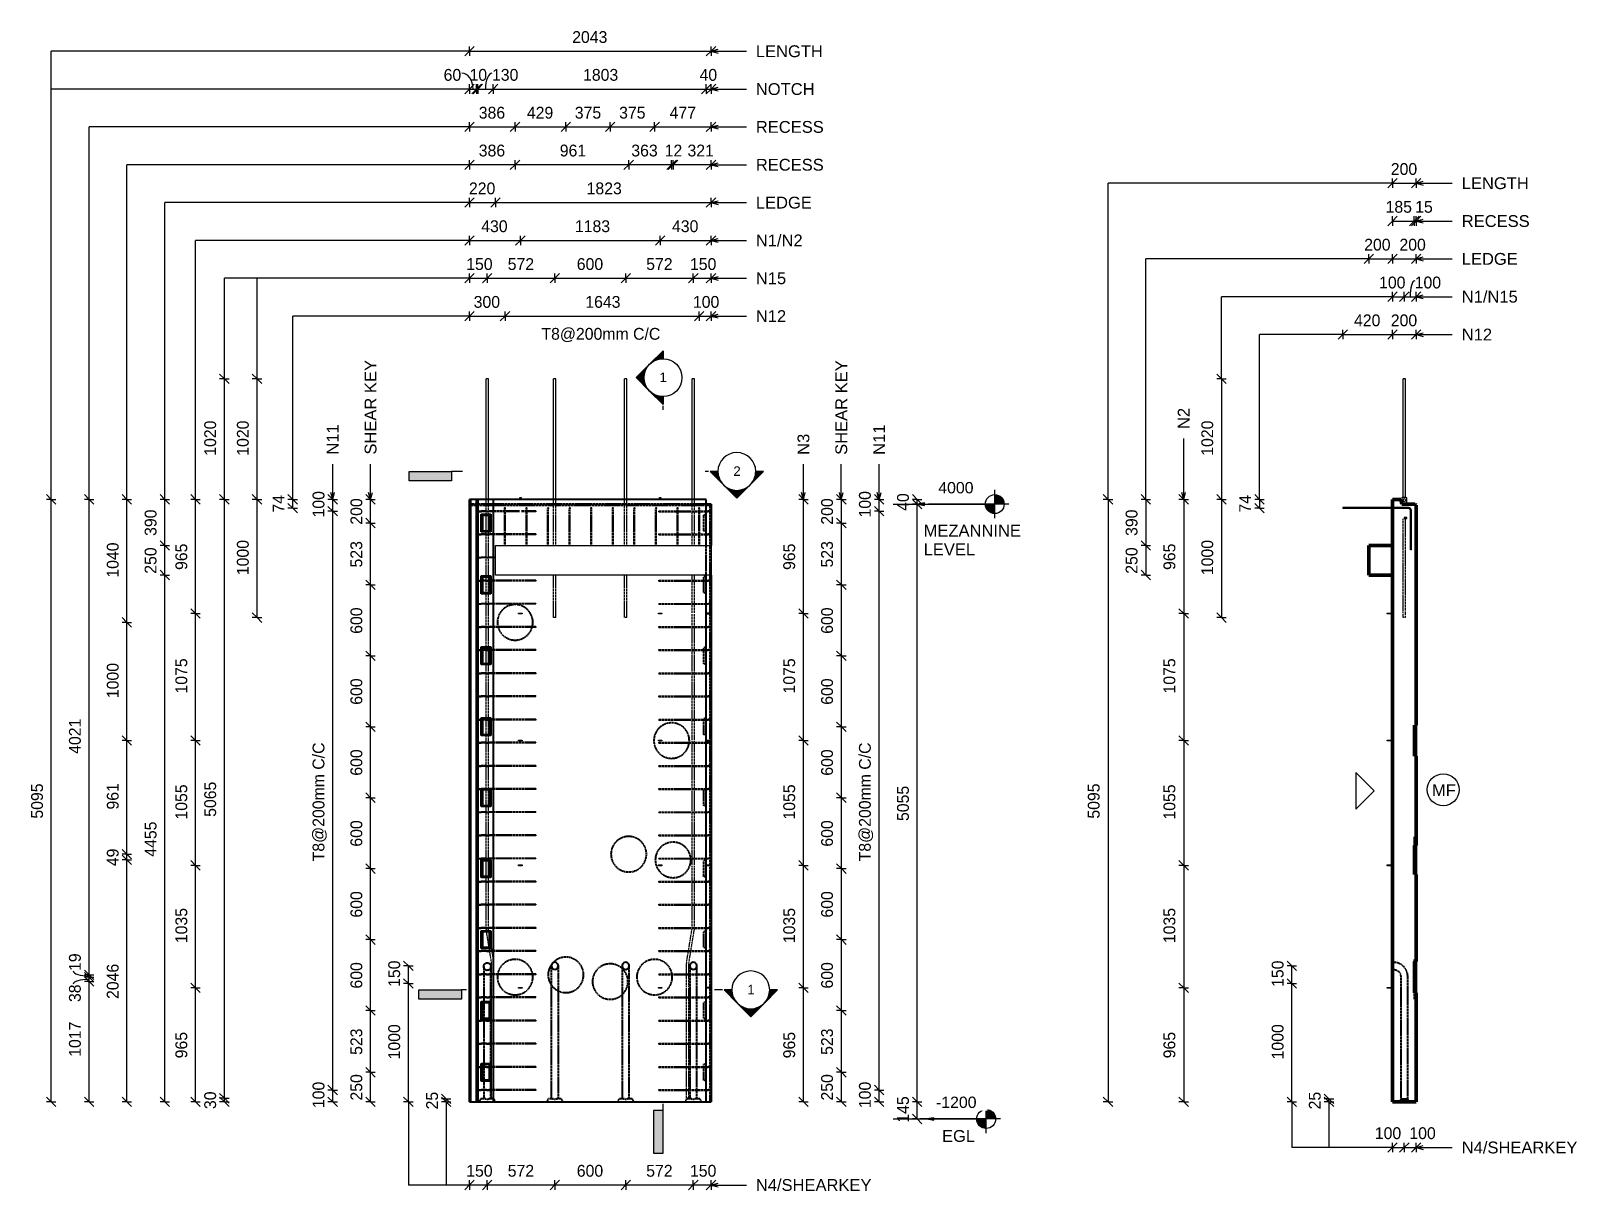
# Model space of a CAD drawing. Header units: millimetres. Extents: x -21844 to -8770, y -2150 to 7662.
import ezdxf

# ---------------------------------------------------------------- set-up
doc = ezdxf.new("R2010")
doc.units = ezdxf.units.MM
doc.linetypes.add('Dash', pattern=[6.36, 3.18, -3.18])
doc.linetypes.add('Hidden', pattern=[7.14, 4.76, -2.38])
for name, color, linetype, lineweight in [('A-ANNO-DIMS', 211, 'Continuous', 9), ('A-ANNO-DIMS-40', 211, 'Continuous', 9), ('A-DETL-HDLN', 90, 'Hidden', 18), ('A-DETL-MBND', 5, 'Continuous', 18), ('A-DETL-THIN', 151, 'Continuous', 18), ('A-GENM', 13, 'Continuous', 18), ('A-WALL', 113, 'Continuous', 25), ('A-WALL-HDLN', 110, 'Dash', 25), ('G-ANNO-DIMS', 111, 'Continuous', 9), ('G-ANNO-SYMB', 111, 'Continuous', 9), ('G-ANNO-TEXT', 231, 'Continuous', 9), ('S-BEAM', 12, 'Continuous', 18), ('S-RBAR', 171, 'Continuous', 18)]:
    doc.layers.add(name, color=color, linetype=linetype, lineweight=lineweight)
doc.styles.add('Arial', font='arial.ttf', dxfattribs={"height": 80})
doc.styles.add('Arial_1', font='arial.ttf', dxfattribs={"height": 100})
doc.styles.add('Arial_2', font='arial.ttf', dxfattribs={"height": 96})
doc.styles.add('Nirmala UI Semilight', font='NirmalaS.ttf', dxfattribs={"height": 100})
doc.dimstyles.new('Arrow_Filled_-_2_5_NI_UI', dxfattribs={"dimscale": 304.8, "dimtxt": 104.736395, "dimasz": 0.262467, "dimexe": 0.131234, "dimexo": 0.0625, "dimgap": 0.131234, "dimtad": 1, "dimdec": 0, "dimzin": 0, "dimdsep": 46, "dimtxsty": 'Nirmala UI Semilight', "dimblk1": 'OBLIQUE', "dimblk2": 'OBLIQUE', "dimsah": 1, "dimcen": 0.09, "dimazin": 0, "dimtfac": 1, "dimtdec": 4, "dimtix": 1, "dimtmove": 0, "dimatfit": 3, "dimfxl": 0.131234, "dimfxlon": 1, "dimtvp": 1, "dimtolj": 1, "dimtzin": 0, "dimarcsym": 2})
doc.dimstyles.new('Arrow_Filled_-_2_5_NI_UI_1', dxfattribs={"dimscale": 304.8, "dimtxt": 104.736395, "dimasz": 0.262467, "dimexe": 0.131234, "dimexo": 0.0625, "dimgap": 0.131234, "dimtad": 1, "dimdec": 0, "dimzin": 0, "dimdsep": 46, "dimtxsty": 'Nirmala UI Semilight', "dimblk1": 'OBLIQUE', "dimblk2": 'OBLIQUE', "dimsah": 1, "dimcen": 0.09, "dimazin": 0, "dimtfac": 1, "dimtdec": 4, "dimtix": 1, "dimtmove": 1, "dimatfit": 3, "dimfxl": 0.131234, "dimfxlon": 1, "dimtvp": 1, "dimtolj": 1, "dimtzin": 0, "dimarcsym": 2})
doc.dimstyles.new('Arrow_Filled_-_2_5_NI_UI_2', dxfattribs={"dimscale": 304.8, "dimtxt": 104.736395, "dimasz": 0.262467, "dimexe": 0.131234, "dimexo": 0.0625, "dimgap": 0.131234, "dimtad": 1, "dimdec": 0, "dimzin": 0, "dimdsep": 46, "dimtxsty": 'Nirmala UI Semilight', "dimblk1": 'OBLIQUE', "dimblk2": 'OBLIQUE', "dimsah": 1, "dimcen": 0.09, "dimazin": 0, "dimtfac": 1, "dimtdec": 4, "dimtix": 1, "dimtmove": 2, "dimatfit": 3, "dimfxl": 0.131234, "dimfxlon": 1, "dimtvp": 1, "dimtolj": 1, "dimtzin": 0, "dimarcsym": 2})

msp = doc.modelspace()

# ---------------------------------------------------------------- texts
at = {"layer": 'G-ANNO-SYMB', "char_height": 80, "width": 76.962, "attachment_point": 1, "style": 'Arial'}
for s, insert in [('1', (-16528.6, 4772.8)), ('2', (-15904, 3979)), ('1', (-15786.1, -405.3))]:
    msp.add_mtext(s, dxfattribs=dict(at, insert=insert))
at = {"layer": 'G-ANNO-TEXT', "color": 7, "char_height": 100, "attachment_point": 1, "style": 'Arial_1'}
for s, insert, width in [('LENGTH', (-15714, 7539.9), 686.244), ('NOTCH', (-15714, 7219.9), 602.869), ('RECESS', (-15714, 6899.9), 692.658), ('RECESS', (-15714, 6579.9), 692.658), ('LENGTH', (-9744.9, 6423.8), 686.244), ('LEDGE', (-15714, 6259.9), 570.802), ('RECESS', (-9744.9, 6103.8), 692.658), ('N1/N2', (-15714, 5939.9), 477.806), ('LEDGE', (-9744.9, 5783.8), 570.802), ('N15', (-15714, 5619.9), 307.848), ('N1/N15', (-9744.9, 5463.8), 570.802), ('N12', (-15714, 5299.9), 307.848), ('N12', (-9744.9, 5143.8), 307.848), ('MEZANNINE', (-14294.9, 3485.9), 990.886), ('LEVEL', (-14294.9, 3327.2), 522.7), ('MF', (-9996.5, 1290.8), 240.506), ('EGL', (-14140, -1633.5), 336.709), ('N4/SHEARKEY', (-9744.9, -1730.9), 1180.084), ('N4/SHEARKEY', (-15714, -2048.2), 1180.084)]:
    msp.add_mtext(s, dxfattribs=dict(at, insert=insert, width=width))
at = {"layer": 'G-ANNO-TEXT', "color": 7, "char_height": 100, "attachment_point": 1, "rotation": 90, "style": 'Arial_1'}
for s, insert, width in [('SHEAR KEY', (-19021.9, 4079), 965.232), ('SHEAR KEY', (-15041.6, 4076.5), 965.232), ('N2', (-12146.2, 4295.2), 214.852), ('N11', (-19341.9, 4079), 307.848), ('N11', (-14721.6, 4076.5), 307.848), ('N3', (-15361.6, 4076.5), 214.852)]:
    msp.add_mtext(s, dxfattribs=dict(at, insert=insert, width=width))

# ---------------------------------------------------------------- blocks, each defined once
blk = doc.blocks.new('M_Rectangular Corbel - M_Rectangular Corbel-1563094-Elevation Front')
at = {"layer": 'S-BEAM'}
for p, q in [((-17915, 3060), (-17915, 3310)), ((-17915, 3310), (-16093, 3310)), ((-16093, 3310), (-16093, 3060)), ((-16093, 3060), (-17915, 3060))]:
    blk.add_line(p, q, dxfattribs=at)
blk = doc.blocks.new('RR spread anchor face based - RR-SA-4_0-180-1726831-Elevation Front')
at = {"layer": 'A-GENM'}
for p, q in [((-17711, 3712), (-17711, 3717)), ((-17711, 3717), (-17699, 3717)), ((-17711, 3700), (-17711, 3712)), ((-17699, 3712), (-17711, 3712)), ((-17699, 3717), (-17699, 3712)), ((-17699, 3712), (-17699, 3700))]:
    blk.add_line(p, q, dxfattribs=at)
blk = doc.blocks.new('RR spread anchor face based - RR-SA-2_5-250-1726823-Elevation Front')
at = {"layer": 'A-GENM'}
for p, q in [((-16133, 2740), (-16095, 2740)), ((-16095, 2730), (-16133, 2730)), ((-16095, 2740), (-16090, 2740)), ((-16095, 2730), (-16095, 2740)), ((-16090, 2730), (-16095, 2730)), ((-16090, 2740), (-16090, 2730))]:
    blk.add_line(p, q, dxfattribs=at)
blk = doc.blocks.new('RR spread anchor face based - RR-SA-1_4-160-1726851-Elevation Front')
at = {"layer": 'A-GENM'}
for p, q in [((-17720, 2738), (-17718, 2738)), ((-17720, 2732), (-17720, 2738)), ((-17718, 2732), (-17720, 2732)), ((-17718, 2738), (-17693, 2738)), ((-17718, 2732), (-17718, 2738)), ((-17693, 2732), (-17718, 2732)), ((-17693, 2738), (-17690, 2738)), ((-17693, 2732), (-17693, 2738)), ((-17690, 2732), (-17693, 2732)), ((-17690, 2738), (-17690, 2732))]:
    blk.add_line(p, q, dxfattribs=at)
blk = doc.blocks.new('M_Rectangular Corbel - M_Rectangular Corbel-1563094-Elevation Right')
at = {"layer": 'S-BEAM', "lineweight": 50}
for p, q in [((12914, 3310), (12714, 3310)), ((12714, 3310), (12714, 3060)), ((12914, 3060), (12914, 3310)), ((12714, 3060), (12914, 3060))]:
    blk.add_line(p, q, dxfattribs=at)
blk = doc.blocks.new('RR spread anchor face based - RR-SA-4_0-180-1726831-Elevation Right')
at = {"layer": 'A-GENM'}
for p, q in [((12996, 3717), (12994, 3712)), ((12994, 3712), (12994, 3661)), ((13031, 3717), (12996, 3717)), ((13005, 3691), (13005, 3695)), ((13023, 3695), (13023, 3691)), ((13034, 3712), (13031, 3717)), ((13034, 3660), (13034, 3712)), ((13034, 3546), (13014, 3546)), ((13014, 3546), (13014, 3537)), ((13014, 3537), (13034, 3537)), ((13034, 3537), (13034, 3546))]:
    blk.add_line(p, q, dxfattribs=at)
for centre, start, end in [((13014, 3695), 0, 180), ((13014, 3691), 180, 0)]:
    blk.add_arc(centre, 9, start, end, dxfattribs=at)
blk = doc.blocks.new('RR spread anchor face based - RR-SA-1_4-160-1726851-Elevation Right')
at = {"layer": 'A-GENM'}
for p, q in [((12869, 2738), (12874, 2738)), ((12869, 2732), (12869, 2738)), ((12874, 2732), (12869, 2732)), ((12874, 2738), (12914, 2738)), ((12874, 2738), (12874, 2732)), ((12914, 2732), (12874, 2732))]:
    blk.add_line(p, q, dxfattribs=at)
blk = doc.blocks.new('Detail View - M_Section Tail - Filled Horizontal-14034-Elevation Front')
at = {"layer": 'G-ANNO-SYMB'}
blk.add_hatch(color=256, dxfattribs=at).paths.add_polyline_path([(-18204, -528), (-18204, -448), (-18564, -448), (-18564, -528)])
for p, q in [((-18564, -528), (-18564, -448)), ((-18564, -448), (-18204, -448)), ((-18204, -448), (-18204, -528)), ((-18204, -528), (-18564, -528))]:
    blk.add_line(p, q, dxfattribs=at)
blk = doc.blocks.new('Detail View - M_Section Head - Filled SHOP DWG-1002450-Elevation Front')
at = {"layer": 'G-ANNO-SYMB'}
h = blk.add_hatch(color=256, dxfattribs=at)
edge = h.paths.add_edge_path()
edge.add_line((-15983, -448), (-15917, -448))
edge.add_arc((-15757, -448), 160, 180, 225)
edge.add_line((-15870, -562), (-15983, -448))
h = blk.add_hatch(color=256, dxfattribs=at)
edge = h.paths.add_edge_path()
edge.add_line((-15530, -448), (-15644, -562))
edge.add_arc((-15757, -448), 160, 315, 360)
edge.add_line((-15597, -448), (-15530, -448))
h = blk.add_hatch(color=256, dxfattribs=at)
edge = h.paths.add_edge_path()
edge.add_line((-15757, -675), (-15870, -562))
edge.add_arc((-15757, -448), 160, 225, 270)
edge.add_line((-15757, -608), (-15757, -675))
h = blk.add_hatch(color=256, dxfattribs=at)
edge = h.paths.add_edge_path()
edge.add_line((-15757, -675), (-15757, -608))
edge.add_arc((-15757, -448), 160, 270, 315)
edge.add_line((-15644, -562), (-15757, -675))
for p, q in [((-15757, -675), (-15983, -448)), ((-15917, -448), (-15983, -448)), ((-15983, -448), (-15870, -562)), ((-15917, -448), (-15983, -448)), ((-15757, -675), (-15530, -448)), ((-15644, -562), (-15530, -448)), ((-15597, -448), (-15530, -448)), ((-15530, -448), (-15597, -448)), ((-15870, -562), (-15757, -675)), ((-15757, -675), (-15644, -562)), ((-15757, -608), (-15757, -675)), ((-15757, -675), (-15757, -608))]:
    blk.add_line(p, q, dxfattribs=at)
for start, end in [(360, 180), (180, 360), (180, 225), (315, 0), (225, 270), (270, 315)]:
    blk.add_arc((-15757, -448), 160, start, end, dxfattribs=at)
blk = doc.blocks.new('DIMBLOCK1-Elevation Front')
at = {"layer": 'A-ANNO-DIMS-40'}
for p, q in [((-20452, -430), (-20492, -390)), ((-20452, -430), (-20492, -430)), ((-20452, -1395), (-20452, -430)), ((-20452, -430), (-20412, -470)), ((-20452, -430), (-20412, -430)), ((-20452, -1395), (-20492, -1355)), ((-20452, -1395), (-20492, -1395)), ((-20452, -1395), (-20412, -1435)), ((-20452, -1395), (-20412, -1395))]:
    blk.add_line(p, q, dxfattribs=at)
at = {"layer": 'A-ANNO-DIMS-40', "color": 0, "insert": (-20622, -1027), "char_height": 100, "width": 274.22, "attachment_point": 1, "rotation": 90, "line_spacing_factor": 1.142579, "style": 'Nirmala UI Semilight'}
blk.add_mtext('965', dxfattribs=at)
blk = doc.blocks.new('_Oblique')
at = {"color": 0, "linetype": 'ByBlock', "lineweight": -2}
blk.add_line((-0.5, -0.5), (0.5, 0.5), dxfattribs=at)
blk = doc.blocks.new('DIMBLOCK2-Elevation Front')
at = {"layer": 'A-ANNO-DIMS-40'}
for p, q in [((-20452, 605), (-20492, 645)), ((-20452, 605), (-20492, 605)), ((-20452, -430), (-20452, 605)), ((-20452, 605), (-20412, 565)), ((-20452, 605), (-20412, 605)), ((-20452, -430), (-20492, -390)), ((-20452, -430), (-20492, -430)), ((-20452, -430), (-20412, -470)), ((-20452, -430), (-20412, -430))]:
    blk.add_line(p, q, dxfattribs=at)
at = {"layer": 'A-ANNO-DIMS-40', "color": 0, "insert": (-20622, -53), "char_height": 100, "width": 338.2, "attachment_point": 1, "rotation": 90, "line_spacing_factor": 1.142579, "style": 'Nirmala UI Semilight'}
blk.add_mtext('1035', dxfattribs=at)
blk = doc.blocks.new('DIMBLOCK3-Elevation Front')
at = {"layer": 'A-ANNO-DIMS-40'}
for p, q in [((-20452, 1660), (-20492, 1700)), ((-20452, 1660), (-20492, 1660)), ((-20452, 605), (-20452, 1660)), ((-20452, 1660), (-20412, 1620)), ((-20452, 1660), (-20412, 1660)), ((-20452, 605), (-20492, 645)), ((-20452, 605), (-20492, 605)), ((-20452, 605), (-20412, 565)), ((-20452, 605), (-20412, 605))]:
    blk.add_line(p, q, dxfattribs=at)
at = {"layer": 'A-ANNO-DIMS-40', "color": 0, "insert": (-20622, 992), "char_height": 100, "width": 338.2, "attachment_point": 1, "rotation": 90, "line_spacing_factor": 1.142579, "style": 'Nirmala UI Semilight'}
blk.add_mtext('1055', dxfattribs=at)
blk = doc.blocks.new('DIMBLOCK4-Elevation Front')
at = {"layer": 'A-ANNO-DIMS-40'}
for p, q in [((-20452, 2735), (-20492, 2775)), ((-20452, 2735), (-20492, 2735)), ((-20452, 1660), (-20452, 2735)), ((-20452, 2735), (-20412, 2695)), ((-20452, 2735), (-20412, 2735)), ((-20452, 1660), (-20492, 1700)), ((-20452, 1660), (-20492, 1660)), ((-20452, 1660), (-20412, 1620)), ((-20452, 1660), (-20412, 1660))]:
    blk.add_line(p, q, dxfattribs=at)
at = {"layer": 'A-ANNO-DIMS-40', "color": 0, "insert": (-20622, 2058), "char_height": 100, "width": 333.63, "attachment_point": 1, "rotation": 90, "line_spacing_factor": 1.142579, "style": 'Nirmala UI Semilight'}
blk.add_mtext('1075', dxfattribs=at)
blk = doc.blocks.new('DIMBLOCK5-Elevation Front')
at = {"layer": 'A-ANNO-DIMS-40'}
for p, q in [((-20452, 3700), (-20492, 3740)), ((-20452, 3700), (-20492, 3700)), ((-20452, 2735), (-20452, 3700)), ((-20452, 3700), (-20412, 3660)), ((-20452, 3700), (-20412, 3700)), ((-20452, 2735), (-20492, 2775)), ((-20452, 2735), (-20492, 2735)), ((-20452, 2735), (-20412, 2695)), ((-20452, 2735), (-20412, 2735))]:
    blk.add_line(p, q, dxfattribs=at)
at = {"layer": 'A-ANNO-DIMS-40', "color": 0, "insert": (-20622, 3103), "char_height": 100, "width": 274.22, "attachment_point": 1, "rotation": 90, "line_spacing_factor": 1.142579, "style": 'Nirmala UI Semilight'}
blk.add_mtext('965', dxfattribs=at)
blk = doc.blocks.new('DIMBLOCK6-Elevation Front')
at = {"layer": 'A-ANNO-DIMS-40'}
for p, q in [((-21672, 3700), (-21712, 3740)), ((-21672, 3700), (-21712, 3700)), ((-21672, -1395), (-21672, 3700)), ((-21672, 3700), (-21632, 3660)), ((-21672, 3700), (-21632, 3700)), ((-21672, -1395), (-21712, -1355)), ((-21672, -1395), (-21712, -1395)), ((-21672, -1395), (-21632, -1435)), ((-21672, -1395), (-21632, -1395))]:
    blk.add_line(p, q, dxfattribs=at)
at = {"layer": 'A-ANNO-DIMS-40', "color": 0, "insert": (-21842, 1000), "char_height": 100, "width": 365.63, "attachment_point": 1, "rotation": 90, "line_spacing_factor": 1.142579, "style": 'Nirmala UI Semilight'}
blk.add_mtext('5095', dxfattribs=at)
blk = doc.blocks.new('DIMBLOCK7-Elevation Front')
at = {"layer": 'A-ANNO-DIMS-40'}
for p, q in [((-14671, -1295), (-14711, -1255)), ((-14671, -1295), (-14711, -1295)), ((-14671, -1395), (-14671, -1295)), ((-14671, -1295), (-14631, -1335)), ((-14671, -1295), (-14631, -1295)), ((-14671, -1395), (-14711, -1355)), ((-14671, -1395), (-14711, -1395)), ((-14671, -1395), (-14631, -1435)), ((-14671, -1395), (-14631, -1395))]:
    blk.add_line(p, q, dxfattribs=at)
at = {"layer": 'A-ANNO-DIMS-40', "color": 0, "insert": (-14842, -1448), "char_height": 100, "width": 246.8, "attachment_point": 1, "rotation": 90, "line_spacing_factor": 1.142579, "style": 'Nirmala UI Semilight'}
blk.add_mtext('100', dxfattribs=at)
blk = doc.blocks.new('DIMBLOCK8-Elevation Front')
at = {"layer": 'A-ANNO-DIMS-40'}
for p, q in [((-14671, 3600), (-14711, 3640)), ((-14671, 3600), (-14711, 3600)), ((-14671, -1295), (-14671, 3600)), ((-14671, 3600), (-14631, 3560)), ((-14671, 3600), (-14631, 3600)), ((-14671, -1295), (-14711, -1255)), ((-14671, -1295), (-14711, -1295)), ((-14671, -1295), (-14631, -1335)), ((-14671, -1295), (-14631, -1295))]:
    blk.add_line(p, q, dxfattribs=at)
at = {"layer": 'A-ANNO-DIMS-40', "color": 0, "insert": (-14842, 639), "char_height": 100, "width": 1231.7, "attachment_point": 1, "rotation": 90, "line_spacing_factor": 1.142579, "style": 'Nirmala UI Semilight'}
blk.add_mtext('T8@200mm C/C', dxfattribs=at)
blk = doc.blocks.new('DIMBLOCK9-Elevation Front')
at = {"layer": 'A-ANNO-DIMS-40'}
for p, q in [((-14671, 3700), (-14711, 3740)), ((-14671, 3700), (-14711, 3700)), ((-14671, 3600), (-14671, 3700)), ((-14671, 3700), (-14631, 3660)), ((-14671, 3700), (-14631, 3700)), ((-14671, 3600), (-14711, 3640)), ((-14671, 3600), (-14711, 3600)), ((-14671, 3600), (-14631, 3560)), ((-14671, 3600), (-14631, 3600))]:
    blk.add_line(p, q, dxfattribs=at)
at = {"layer": 'A-ANNO-DIMS-40', "color": 0, "insert": (-14842, 3547), "char_height": 100, "width": 246.8, "attachment_point": 1, "rotation": 90, "line_spacing_factor": 1.142579, "style": 'Nirmala UI Semilight'}
blk.add_mtext('100', dxfattribs=at)
blk = doc.blocks.new('DIMBLOCK10-Elevation Front')
at = {"layer": 'A-ANNO-DIMS-40'}
for p, q in [((-14991, -1145), (-15031, -1105)), ((-14991, -1145), (-15031, -1145)), ((-14991, -1395), (-14991, -1145)), ((-14991, -1145), (-14951, -1185)), ((-14991, -1145), (-14951, -1145)), ((-14991, -1395), (-15031, -1355)), ((-14991, -1395), (-15031, -1395)), ((-14991, -1395), (-14951, -1435)), ((-14991, -1395), (-14951, -1395))]:
    blk.add_line(p, q, dxfattribs=at)
at = {"layer": 'A-ANNO-DIMS-40', "color": 0, "insert": (-15162, -1384), "char_height": 100, "width": 274.22, "attachment_point": 1, "rotation": 90, "line_spacing_factor": 1.142579, "style": 'Nirmala UI Semilight'}
blk.add_mtext('250', dxfattribs=at)
blk = doc.blocks.new('DIMBLOCK11-Elevation Front')
at = {"layer": 'A-ANNO-DIMS-40'}
for p, q in [((-14991, -623), (-15031, -583)), ((-14991, -623), (-15031, -623)), ((-14991, -1145), (-14991, -623)), ((-14991, -623), (-14951, -663)), ((-14991, -623), (-14951, -623)), ((-14991, -1145), (-15031, -1105)), ((-14991, -1145), (-15031, -1145)), ((-14991, -1145), (-14951, -1185)), ((-14991, -1145), (-14951, -1145))]:
    blk.add_line(p, q, dxfattribs=at)
at = {"layer": 'A-ANNO-DIMS-40', "color": 0, "insert": (-15162, -998), "char_height": 100, "width": 274.22, "attachment_point": 1, "rotation": 90, "line_spacing_factor": 1.142579, "style": 'Nirmala UI Semilight'}
blk.add_mtext('523', dxfattribs=at)
blk = doc.blocks.new('DIMBLOCK12-Elevation Front')
at = {"layer": 'A-ANNO-DIMS-40'}
for p, q in [((-14991, -23), (-15031, 17)), ((-14991, -23), (-15031, -23)), ((-14991, -623), (-14991, -23)), ((-14991, -23), (-14951, -63)), ((-14991, -23), (-14951, -23)), ((-14991, -623), (-15031, -583)), ((-14991, -623), (-15031, -623)), ((-14991, -623), (-14951, -663)), ((-14991, -623), (-14951, -623))]:
    blk.add_line(p, q, dxfattribs=at)
at = {"layer": 'A-ANNO-DIMS-40', "color": 0, "insert": (-15162, -437), "char_height": 100, "width": 274.22, "attachment_point": 1, "rotation": 90, "line_spacing_factor": 1.142579, "style": 'Nirmala UI Semilight'}
blk.add_mtext('600', dxfattribs=at)
blk = doc.blocks.new('DIMBLOCK13-Elevation Front')
at = {"layer": 'A-ANNO-DIMS-40'}
for p, q in [((-14991, 577), (-15031, 617)), ((-14991, 577), (-15031, 577)), ((-14991, -23), (-14991, 577)), ((-14991, 577), (-14951, 537)), ((-14991, 577), (-14951, 577)), ((-14991, -23), (-15031, 17)), ((-14991, -23), (-15031, -23)), ((-14991, -23), (-14951, -63)), ((-14991, -23), (-14951, -23))]:
    blk.add_line(p, q, dxfattribs=at)
at = {"layer": 'A-ANNO-DIMS-40', "color": 0, "insert": (-15162, 163), "char_height": 100, "width": 274.22, "attachment_point": 1, "rotation": 90, "line_spacing_factor": 1.142579, "style": 'Nirmala UI Semilight'}
blk.add_mtext('600', dxfattribs=at)
blk = doc.blocks.new('DIMBLOCK14-Elevation Front')
at = {"layer": 'A-ANNO-DIMS-40'}
for p, q in [((-14991, 1177), (-15031, 1217)), ((-14991, 1177), (-15031, 1177)), ((-14991, 577), (-14991, 1177)), ((-14991, 1177), (-14951, 1137)), ((-14991, 1177), (-14951, 1177)), ((-14991, 577), (-15031, 617)), ((-14991, 577), (-15031, 577)), ((-14991, 577), (-14951, 537)), ((-14991, 577), (-14951, 577))]:
    blk.add_line(p, q, dxfattribs=at)
at = {"layer": 'A-ANNO-DIMS-40', "color": 0, "insert": (-15162, 763), "char_height": 100, "width": 274.22, "attachment_point": 1, "rotation": 90, "line_spacing_factor": 1.142579, "style": 'Nirmala UI Semilight'}
blk.add_mtext('600', dxfattribs=at)
blk = doc.blocks.new('DIMBLOCK15-Elevation Front')
at = {"layer": 'A-ANNO-DIMS-40'}
for p, q in [((-14991, 1777), (-15031, 1817)), ((-14991, 1777), (-15031, 1777)), ((-14991, 1177), (-14991, 1777)), ((-14991, 1777), (-14951, 1737)), ((-14991, 1777), (-14951, 1777)), ((-14991, 1177), (-15031, 1217)), ((-14991, 1177), (-15031, 1177)), ((-14991, 1177), (-14951, 1137)), ((-14991, 1177), (-14951, 1177))]:
    blk.add_line(p, q, dxfattribs=at)
at = {"layer": 'A-ANNO-DIMS-40', "color": 0, "insert": (-15162, 1363), "char_height": 100, "width": 274.22, "attachment_point": 1, "rotation": 90, "line_spacing_factor": 1.142579, "style": 'Nirmala UI Semilight'}
blk.add_mtext('600', dxfattribs=at)
blk = doc.blocks.new('DIMBLOCK16-Elevation Front')
at = {"layer": 'A-ANNO-DIMS-40'}
for p, q in [((-14991, 2377), (-15031, 2417)), ((-14991, 2377), (-15031, 2377)), ((-14991, 1777), (-14991, 2377)), ((-14991, 2377), (-14951, 2337)), ((-14991, 2377), (-14951, 2377)), ((-14991, 1777), (-15031, 1817)), ((-14991, 1777), (-15031, 1777)), ((-14991, 1777), (-14951, 1737)), ((-14991, 1777), (-14951, 1777))]:
    blk.add_line(p, q, dxfattribs=at)
at = {"layer": 'A-ANNO-DIMS-40', "color": 0, "insert": (-15162, 1963), "char_height": 100, "width": 274.22, "attachment_point": 1, "rotation": 90, "line_spacing_factor": 1.142579, "style": 'Nirmala UI Semilight'}
blk.add_mtext('600', dxfattribs=at)
blk = doc.blocks.new('DIMBLOCK17-Elevation Front')
at = {"layer": 'A-ANNO-DIMS-40'}
for p, q in [((-14991, 2977), (-15031, 3017)), ((-14991, 2977), (-15031, 2977)), ((-14991, 2377), (-14991, 2977)), ((-14991, 2977), (-14951, 2937)), ((-14991, 2977), (-14951, 2977)), ((-14991, 2377), (-15031, 2417)), ((-14991, 2377), (-15031, 2377)), ((-14991, 2377), (-14951, 2337)), ((-14991, 2377), (-14951, 2377))]:
    blk.add_line(p, q, dxfattribs=at)
at = {"layer": 'A-ANNO-DIMS-40', "color": 0, "insert": (-15162, 2563), "char_height": 100, "width": 274.22, "attachment_point": 1, "rotation": 90, "line_spacing_factor": 1.142579, "style": 'Nirmala UI Semilight'}
blk.add_mtext('600', dxfattribs=at)
blk = doc.blocks.new('DIMBLOCK18-Elevation Front')
at = {"layer": 'A-ANNO-DIMS-40'}
for p, q in [((-14991, 3500), (-15031, 3540)), ((-14991, 3500), (-15031, 3500)), ((-14991, 2977), (-14991, 3500)), ((-14991, 3500), (-14951, 3460)), ((-14991, 3500), (-14951, 3500)), ((-14991, 2977), (-15031, 3017)), ((-14991, 2977), (-15031, 2977)), ((-14991, 2977), (-14951, 2937)), ((-14991, 2977), (-14951, 2977))]:
    blk.add_line(p, q, dxfattribs=at)
at = {"layer": 'A-ANNO-DIMS-40', "color": 0, "insert": (-15162, 3124), "char_height": 100, "width": 274.22, "attachment_point": 1, "rotation": 90, "line_spacing_factor": 1.142579, "style": 'Nirmala UI Semilight'}
blk.add_mtext('523', dxfattribs=at)
blk = doc.blocks.new('DIMBLOCK19-Elevation Front')
at = {"layer": 'A-ANNO-DIMS-40'}
for p, q in [((-14991, 3700), (-15031, 3740)), ((-14991, 3700), (-15031, 3700)), ((-14991, 3500), (-14991, 3700)), ((-14991, 3700), (-14951, 3660)), ((-14991, 3700), (-14951, 3700)), ((-14991, 3500), (-15031, 3540)), ((-14991, 3500), (-15031, 3500)), ((-14991, 3500), (-14951, 3460)), ((-14991, 3500), (-14951, 3500))]:
    blk.add_line(p, q, dxfattribs=at)
at = {"layer": 'A-ANNO-DIMS-40', "color": 0, "insert": (-15162, 3486), "char_height": 100, "width": 274.22, "attachment_point": 1, "rotation": 90, "line_spacing_factor": 1.142579, "style": 'Nirmala UI Semilight'}
blk.add_mtext('200', dxfattribs=at)
blk = doc.blocks.new('DIMBLOCK20-Elevation Front')
at = {"layer": 'A-ANNO-DIMS-40'}
for p, q in [((-18972, -1145), (-19012, -1105)), ((-18972, -1145), (-19012, -1145)), ((-18972, -1395), (-18972, -1145)), ((-18972, -1145), (-18932, -1185)), ((-18972, -1145), (-18932, -1145)), ((-18972, -1395), (-19012, -1355)), ((-18972, -1395), (-19012, -1395)), ((-18972, -1395), (-18932, -1435)), ((-18972, -1395), (-18932, -1395))]:
    blk.add_line(p, q, dxfattribs=at)
at = {"layer": 'A-ANNO-DIMS-40', "color": 0, "insert": (-19142, -1384), "char_height": 100, "width": 274.22, "attachment_point": 1, "rotation": 90, "line_spacing_factor": 1.142579, "style": 'Nirmala UI Semilight'}
blk.add_mtext('250', dxfattribs=at)
blk = doc.blocks.new('DIMBLOCK21-Elevation Front')
at = {"layer": 'A-ANNO-DIMS-40'}
for p, q in [((-18972, -623), (-19012, -583)), ((-18972, -623), (-19012, -623)), ((-18972, -1145), (-18972, -623)), ((-18972, -623), (-18932, -663)), ((-18972, -623), (-18932, -623)), ((-18972, -1145), (-19012, -1105)), ((-18972, -1145), (-19012, -1145)), ((-18972, -1145), (-18932, -1185)), ((-18972, -1145), (-18932, -1145))]:
    blk.add_line(p, q, dxfattribs=at)
at = {"layer": 'A-ANNO-DIMS-40', "color": 0, "insert": (-19142, -998), "char_height": 100, "width": 274.22, "attachment_point": 1, "rotation": 90, "line_spacing_factor": 1.142579, "style": 'Nirmala UI Semilight'}
blk.add_mtext('523', dxfattribs=at)
blk = doc.blocks.new('DIMBLOCK22-Elevation Front')
at = {"layer": 'A-ANNO-DIMS-40'}
for p, q in [((-18972, -23), (-19012, 17)), ((-18972, -23), (-19012, -23)), ((-18972, -623), (-18972, -23)), ((-18972, -23), (-18932, -63)), ((-18972, -23), (-18932, -23)), ((-18972, -623), (-19012, -583)), ((-18972, -623), (-19012, -623)), ((-18972, -623), (-18932, -663)), ((-18972, -623), (-18932, -623))]:
    blk.add_line(p, q, dxfattribs=at)
at = {"layer": 'A-ANNO-DIMS-40', "color": 0, "insert": (-19142, -437), "char_height": 100, "width": 274.22, "attachment_point": 1, "rotation": 90, "line_spacing_factor": 1.142579, "style": 'Nirmala UI Semilight'}
blk.add_mtext('600', dxfattribs=at)
blk = doc.blocks.new('DIMBLOCK23-Elevation Front')
at = {"layer": 'A-ANNO-DIMS-40'}
for p, q in [((-18972, 577), (-19012, 617)), ((-18972, 577), (-19012, 577)), ((-18972, -23), (-18972, 577)), ((-18972, 577), (-18932, 537)), ((-18972, 577), (-18932, 577)), ((-18972, -23), (-19012, 17)), ((-18972, -23), (-19012, -23)), ((-18972, -23), (-18932, -63)), ((-18972, -23), (-18932, -23))]:
    blk.add_line(p, q, dxfattribs=at)
at = {"layer": 'A-ANNO-DIMS-40', "color": 0, "insert": (-19142, 163), "char_height": 100, "width": 274.22, "attachment_point": 1, "rotation": 90, "line_spacing_factor": 1.142579, "style": 'Nirmala UI Semilight'}
blk.add_mtext('600', dxfattribs=at)
blk = doc.blocks.new('DIMBLOCK24-Elevation Front')
at = {"layer": 'A-ANNO-DIMS-40'}
for p, q in [((-18972, 1177), (-19012, 1217)), ((-18972, 1177), (-19012, 1177)), ((-18972, 577), (-18972, 1177)), ((-18972, 1177), (-18932, 1137)), ((-18972, 1177), (-18932, 1177)), ((-18972, 577), (-19012, 617)), ((-18972, 577), (-19012, 577)), ((-18972, 577), (-18932, 537)), ((-18972, 577), (-18932, 577))]:
    blk.add_line(p, q, dxfattribs=at)
at = {"layer": 'A-ANNO-DIMS-40', "color": 0, "insert": (-19142, 763), "char_height": 100, "width": 274.22, "attachment_point": 1, "rotation": 90, "line_spacing_factor": 1.142579, "style": 'Nirmala UI Semilight'}
blk.add_mtext('600', dxfattribs=at)
blk = doc.blocks.new('DIMBLOCK25-Elevation Front')
at = {"layer": 'A-ANNO-DIMS-40'}
for p, q in [((-18972, 1777), (-19012, 1817)), ((-18972, 1777), (-19012, 1777)), ((-18972, 1177), (-18972, 1777)), ((-18972, 1777), (-18932, 1737)), ((-18972, 1777), (-18932, 1777)), ((-18972, 1177), (-19012, 1217)), ((-18972, 1177), (-19012, 1177)), ((-18972, 1177), (-18932, 1137)), ((-18972, 1177), (-18932, 1177))]:
    blk.add_line(p, q, dxfattribs=at)
at = {"layer": 'A-ANNO-DIMS-40', "color": 0, "insert": (-19142, 1363), "char_height": 100, "width": 274.22, "attachment_point": 1, "rotation": 90, "line_spacing_factor": 1.142579, "style": 'Nirmala UI Semilight'}
blk.add_mtext('600', dxfattribs=at)
blk = doc.blocks.new('DIMBLOCK26-Elevation Front')
at = {"layer": 'A-ANNO-DIMS-40'}
for p, q in [((-18972, 2377), (-19012, 2417)), ((-18972, 2377), (-19012, 2377)), ((-18972, 1777), (-18972, 2377)), ((-18972, 2377), (-18932, 2337)), ((-18972, 2377), (-18932, 2377)), ((-18972, 1777), (-19012, 1817)), ((-18972, 1777), (-19012, 1777)), ((-18972, 1777), (-18932, 1737)), ((-18972, 1777), (-18932, 1777))]:
    blk.add_line(p, q, dxfattribs=at)
at = {"layer": 'A-ANNO-DIMS-40', "color": 0, "insert": (-19142, 1963), "char_height": 100, "width": 274.22, "attachment_point": 1, "rotation": 90, "line_spacing_factor": 1.142579, "style": 'Nirmala UI Semilight'}
blk.add_mtext('600', dxfattribs=at)
blk = doc.blocks.new('DIMBLOCK27-Elevation Front')
at = {"layer": 'A-ANNO-DIMS-40'}
for p, q in [((-18972, 2977), (-19012, 3017)), ((-18972, 2977), (-19012, 2977)), ((-18972, 2377), (-18972, 2977)), ((-18972, 2977), (-18932, 2937)), ((-18972, 2977), (-18932, 2977)), ((-18972, 2377), (-19012, 2417)), ((-18972, 2377), (-19012, 2377)), ((-18972, 2377), (-18932, 2337)), ((-18972, 2377), (-18932, 2377))]:
    blk.add_line(p, q, dxfattribs=at)
at = {"layer": 'A-ANNO-DIMS-40', "color": 0, "insert": (-19142, 2563), "char_height": 100, "width": 274.22, "attachment_point": 1, "rotation": 90, "line_spacing_factor": 1.142579, "style": 'Nirmala UI Semilight'}
blk.add_mtext('600', dxfattribs=at)
blk = doc.blocks.new('DIMBLOCK28-Elevation Front')
at = {"layer": 'A-ANNO-DIMS-40'}
for p, q in [((-18972, 3500), (-19012, 3540)), ((-18972, 3500), (-19012, 3500)), ((-18972, 2977), (-18972, 3500)), ((-18972, 3500), (-18932, 3460)), ((-18972, 3500), (-18932, 3500)), ((-18972, 2977), (-19012, 3017)), ((-18972, 2977), (-19012, 2977)), ((-18972, 2977), (-18932, 2937)), ((-18972, 2977), (-18932, 2977))]:
    blk.add_line(p, q, dxfattribs=at)
at = {"layer": 'A-ANNO-DIMS-40', "color": 0, "insert": (-19142, 3124), "char_height": 100, "width": 274.22, "attachment_point": 1, "rotation": 90, "line_spacing_factor": 1.142579, "style": 'Nirmala UI Semilight'}
blk.add_mtext('523', dxfattribs=at)
blk = doc.blocks.new('DIMBLOCK29-Elevation Front')
at = {"layer": 'A-ANNO-DIMS-40'}
for p, q in [((-18972, 3700), (-19012, 3740)), ((-18972, 3700), (-19012, 3700)), ((-18972, 3500), (-18972, 3700)), ((-18972, 3700), (-18932, 3660)), ((-18972, 3700), (-18932, 3700)), ((-18972, 3500), (-19012, 3540)), ((-18972, 3500), (-19012, 3500)), ((-18972, 3500), (-18932, 3460)), ((-18972, 3500), (-18932, 3500))]:
    blk.add_line(p, q, dxfattribs=at)
at = {"layer": 'A-ANNO-DIMS-40', "color": 0, "insert": (-19142, 3486), "char_height": 100, "width": 274.22, "attachment_point": 1, "rotation": 90, "line_spacing_factor": 1.142579, "style": 'Nirmala UI Semilight'}
blk.add_mtext('200', dxfattribs=at)
blk = doc.blocks.new('DIMBLOCK30-Elevation Front')
at = {"layer": 'A-ANNO-DIMS-40'}
for p, q in [((-18135, 7170), (-18095, 7210)), ((-18135, 7170), (-18135, 7210)), ((-18075, 7170), (-18035, 7210)), ((-18075, 7170), (-18075, 7210)), ((-18135, 7170), (-18175, 7130)), ((-18135, 7170), (-18075, 7170)), ((-18135, 7170), (-18135, 7130)), ((-18075, 7170), (-18115, 7130)), ((-18075, 7170), (-18075, 7130))]:
    blk.add_line(p, q, dxfattribs=at)
blk.add_ellipse((-18201, 7170), major_axis=(0, 135), ratio=0.710182, start_param=4.712389, end_param=6.283185, dxfattribs=at)
at = {"layer": 'A-ANNO-DIMS-40', "color": 0, "insert": (-18354, 7340), "char_height": 100, "width": 182.81, "attachment_point": 1, "line_spacing_factor": 1.142579, "style": 'Nirmala UI Semilight'}
blk.add_mtext('60', dxfattribs=at)
blk = doc.blocks.new('DIMBLOCK31-Elevation Front')
at = {"layer": 'A-ANNO-DIMS-40'}
for p, q in [((-18075, 7170), (-18035, 7210)), ((-18075, 7170), (-18075, 7210)), ((-18065, 7170), (-18025, 7210)), ((-18065, 7170), (-18065, 7210)), ((-18075, 7170), (-18115, 7130)), ((-18065, 7170), (-18105, 7130)), ((-18075, 7170), (-18065, 7170)), ((-18075, 7170), (-18075, 7130)), ((-18065, 7170), (-18065, 7130))]:
    blk.add_line(p, q, dxfattribs=at)
at = {"layer": 'A-ANNO-DIMS-40', "color": 0, "insert": (-18135, 7340), "char_height": 100, "width": 155.39, "attachment_point": 1, "line_spacing_factor": 1.142579, "style": 'Nirmala UI Semilight'}
blk.add_mtext('10', dxfattribs=at)
blk = doc.blocks.new('DIMBLOCK32-Elevation Front')
at = {"layer": 'A-ANNO-DIMS-40'}
for p, q in [((-18065, 7170), (-18025, 7210)), ((-18065, 7170), (-18065, 7210)), ((-17935, 7170), (-17895, 7210)), ((-17935, 7170), (-17935, 7210)), ((-18065, 7170), (-18105, 7130)), ((-18065, 7170), (-17935, 7170)), ((-18065, 7170), (-18065, 7130)), ((-17935, 7170), (-17975, 7130)), ((-17935, 7170), (-17935, 7130))]:
    blk.add_line(p, q, dxfattribs=at)
blk.add_ellipse((-17945, 7170), major_axis=(0, 135), ratio=0.4089, start_param=0, end_param=1.570796, dxfattribs=at)
at = {"layer": 'A-ANNO-DIMS-40', "color": 0, "insert": (-17945, 7340), "char_height": 100, "width": 246.8, "attachment_point": 1, "line_spacing_factor": 1.142579, "style": 'Nirmala UI Semilight'}
blk.add_mtext('130', dxfattribs=at)
blk = doc.blocks.new('DIMBLOCK33-Elevation Front')
at = {"layer": 'A-ANNO-DIMS-40'}
for p, q in [((-17935, 7170), (-17895, 7210)), ((-17935, 7170), (-17935, 7210)), ((-16133, 7170), (-16093, 7210)), ((-16133, 7170), (-16133, 7210)), ((-17935, 7170), (-17975, 7130)), ((-17935, 7170), (-16133, 7170)), ((-17935, 7170), (-17935, 7130)), ((-16133, 7170), (-16173, 7130)), ((-16133, 7170), (-16133, 7130))]:
    blk.add_line(p, q, dxfattribs=at)
at = {"layer": 'A-ANNO-DIMS-40', "color": 0, "insert": (-17175, 7340), "char_height": 100, "width": 338.2, "attachment_point": 1, "line_spacing_factor": 1.142579, "style": 'Nirmala UI Semilight'}
blk.add_mtext('1803', dxfattribs=at)
blk = doc.blocks.new('DIMBLOCK34-Elevation Front')
at = {"layer": 'A-ANNO-DIMS-40'}
for p, q in [((-16133, 7170), (-16093, 7210)), ((-16133, 7170), (-16133, 7210)), ((-16093, 7170), (-16053, 7210)), ((-16093, 7170), (-16093, 7210)), ((-16133, 7170), (-16173, 7130)), ((-16133, 7170), (-16093, 7170)), ((-16093, 7170), (-16133, 7130)), ((-16133, 7170), (-16133, 7130)), ((-16093, 7170), (-16093, 7130))]:
    blk.add_line(p, q, dxfattribs=at)
at = {"layer": 'A-ANNO-DIMS-40', "color": 0, "insert": (-16190, 7340), "char_height": 100, "width": 185.1, "attachment_point": 1, "line_spacing_factor": 1.142579, "style": 'Nirmala UI Semilight'}
blk.add_mtext('40', dxfattribs=at)
blk = doc.blocks.new('DIMBLOCK35-Elevation Front')
at = {"layer": 'A-ANNO-DIMS-40'}
for p, q in [((-18135, 7490), (-18175, 7450)), ((-18135, 7490), (-18095, 7530)), ((-18135, 7490), (-18135, 7530)), ((-18135, 7490), (-16093, 7490)), ((-18135, 7490), (-18135, 7450)), ((-16093, 7490), (-16133, 7450)), ((-16093, 7490), (-16053, 7530)), ((-16093, 7490), (-16093, 7530)), ((-16093, 7490), (-16093, 7450))]:
    blk.add_line(p, q, dxfattribs=at)
at = {"layer": 'A-ANNO-DIMS-40', "color": 0, "insert": (-17267, 7660), "char_height": 100, "width": 367.91, "attachment_point": 1, "line_spacing_factor": 1.142579, "style": 'Nirmala UI Semilight'}
blk.add_mtext('2043', dxfattribs=at)
blk = doc.blocks.new('DIMBLOCK36-Elevation Front')
at = {"layer": 'A-ANNO-DIMS-40'}
for p, q in [((-18135, 5890), (-18175, 5850)), ((-18135, 5890), (-18095, 5930)), ((-18135, 5890), (-18135, 5930)), ((-18135, 5890), (-17705, 5890)), ((-18135, 5890), (-18135, 5850)), ((-17705, 5890), (-17745, 5850)), ((-17705, 5890), (-17665, 5930)), ((-17705, 5890), (-17705, 5930)), ((-17705, 5890), (-17705, 5850))]:
    blk.add_line(p, q, dxfattribs=at)
at = {"layer": 'A-ANNO-DIMS-40', "color": 0, "insert": (-18036, 6060), "char_height": 100, "width": 276.5, "attachment_point": 1, "line_spacing_factor": 1.142579, "style": 'Nirmala UI Semilight'}
blk.add_mtext('430', dxfattribs=at)
blk = doc.blocks.new('DIMBLOCK37-Elevation Front')
at = {"layer": 'A-ANNO-DIMS-40'}
for p, q in [((-17705, 5890), (-17745, 5850)), ((-17705, 5890), (-17665, 5930)), ((-17705, 5890), (-17705, 5930)), ((-17705, 5890), (-16523, 5890)), ((-17705, 5890), (-17705, 5850)), ((-16523, 5890), (-16563, 5850)), ((-16523, 5890), (-16483, 5930)), ((-16523, 5890), (-16523, 5930)), ((-16523, 5890), (-16523, 5850))]:
    blk.add_line(p, q, dxfattribs=at)
at = {"layer": 'A-ANNO-DIMS-40', "color": 0, "insert": (-17244, 6060), "char_height": 100, "width": 310.78, "attachment_point": 1, "line_spacing_factor": 1.142579, "style": 'Nirmala UI Semilight'}
blk.add_mtext('1183', dxfattribs=at)
blk = doc.blocks.new('DIMBLOCK38-Elevation Front')
at = {"layer": 'A-ANNO-DIMS-40'}
for p, q in [((-16523, 5890), (-16563, 5850)), ((-16523, 5890), (-16483, 5930)), ((-16523, 5890), (-16523, 5930)), ((-16523, 5890), (-16093, 5890)), ((-16523, 5890), (-16523, 5850)), ((-16093, 5890), (-16133, 5850)), ((-16093, 5890), (-16053, 5930)), ((-16093, 5890), (-16093, 5930)), ((-16093, 5890), (-16093, 5850))]:
    blk.add_line(p, q, dxfattribs=at)
at = {"layer": 'A-ANNO-DIMS-40', "color": 0, "insert": (-16423, 6060), "char_height": 100, "width": 276.5, "attachment_point": 1, "line_spacing_factor": 1.142579, "style": 'Nirmala UI Semilight'}
blk.add_mtext('430', dxfattribs=at)
blk = doc.blocks.new('DIMBLOCK39-Elevation Front')
at = {"layer": 'A-ANNO-DIMS-40'}
for p, q in [((-18135, 5570), (-18175, 5530)), ((-18135, 5570), (-18095, 5610)), ((-18135, 5570), (-18135, 5610)), ((-18135, 5570), (-17985, 5570)), ((-18135, 5570), (-18135, 5530)), ((-17985, 5570), (-18025, 5530)), ((-17985, 5570), (-17945, 5610)), ((-17985, 5570), (-17985, 5610)), ((-17985, 5570), (-17985, 5530))]:
    blk.add_line(p, q, dxfattribs=at)
at = {"layer": 'A-ANNO-DIMS-40', "color": 0, "insert": (-18163, 5740), "char_height": 100, "width": 246.8, "attachment_point": 1, "line_spacing_factor": 1.142579, "style": 'Nirmala UI Semilight'}
blk.add_mtext('150', dxfattribs=at)
blk = doc.blocks.new('DIMBLOCK40-Elevation Front')
at = {"layer": 'A-ANNO-DIMS-40'}
for p, q in [((-17985, 5570), (-18025, 5530)), ((-17985, 5570), (-17945, 5610)), ((-17985, 5570), (-17985, 5610)), ((-17985, 5570), (-17414, 5570)), ((-17985, 5570), (-17985, 5530)), ((-17414, 5570), (-17454, 5530)), ((-17414, 5570), (-17374, 5610)), ((-17414, 5570), (-17414, 5610)), ((-17414, 5570), (-17414, 5530))]:
    blk.add_line(p, q, dxfattribs=at)
at = {"layer": 'A-ANNO-DIMS-40', "color": 0, "insert": (-17812, 5740), "char_height": 100, "width": 269.65, "attachment_point": 1, "line_spacing_factor": 1.142579, "style": 'Nirmala UI Semilight'}
blk.add_mtext('572', dxfattribs=at)
blk = doc.blocks.new('DIMBLOCK41-Elevation Front')
at = {"layer": 'A-ANNO-DIMS-40'}
for p, q in [((-17414, 5570), (-17454, 5530)), ((-17414, 5570), (-17374, 5610)), ((-17414, 5570), (-17414, 5610)), ((-17414, 5570), (-16814, 5570)), ((-17414, 5570), (-17414, 5530)), ((-16814, 5570), (-16854, 5530)), ((-16814, 5570), (-16774, 5610)), ((-16814, 5570), (-16814, 5610)), ((-16814, 5570), (-16814, 5530))]:
    blk.add_line(p, q, dxfattribs=at)
at = {"layer": 'A-ANNO-DIMS-40', "color": 0, "insert": (-17228, 5740), "char_height": 100, "width": 274.22, "attachment_point": 1, "line_spacing_factor": 1.142579, "style": 'Nirmala UI Semilight'}
blk.add_mtext('600', dxfattribs=at)
blk = doc.blocks.new('DIMBLOCK42-Elevation Front')
at = {"layer": 'A-ANNO-DIMS-40'}
for p, q in [((-16814, 5570), (-16854, 5530)), ((-16814, 5570), (-16774, 5610)), ((-16814, 5570), (-16814, 5610)), ((-16814, 5570), (-16243, 5570)), ((-16814, 5570), (-16814, 5530)), ((-16243, 5570), (-16283, 5530)), ((-16243, 5570), (-16203, 5610)), ((-16243, 5570), (-16243, 5610)), ((-16243, 5570), (-16243, 5530))]:
    blk.add_line(p, q, dxfattribs=at)
at = {"layer": 'A-ANNO-DIMS-40', "color": 0, "insert": (-16641, 5740), "char_height": 100, "width": 269.65, "attachment_point": 1, "line_spacing_factor": 1.142579, "style": 'Nirmala UI Semilight'}
blk.add_mtext('572', dxfattribs=at)
blk = doc.blocks.new('DIMBLOCK43-Elevation Front')
at = {"layer": 'A-ANNO-DIMS-40'}
for p, q in [((-16243, 5570), (-16283, 5530)), ((-16243, 5570), (-16203, 5610)), ((-16243, 5570), (-16243, 5610)), ((-16243, 5570), (-16093, 5570)), ((-16243, 5570), (-16243, 5530)), ((-16093, 5570), (-16133, 5530)), ((-16093, 5570), (-16053, 5610)), ((-16093, 5570), (-16093, 5610)), ((-16093, 5570), (-16093, 5530))]:
    blk.add_line(p, q, dxfattribs=at)
at = {"layer": 'A-ANNO-DIMS-40', "color": 0, "insert": (-16271, 5740), "char_height": 100, "width": 246.8, "attachment_point": 1, "line_spacing_factor": 1.142579, "style": 'Nirmala UI Semilight'}
blk.add_mtext('150', dxfattribs=at)
blk = doc.blocks.new('DIMBLOCK44-Elevation Front')
at = {"layer": 'A-ANNO-DIMS-40'}
for p, q in [((-19292, -1295), (-19332, -1255)), ((-19292, -1295), (-19332, -1295)), ((-19292, -1395), (-19292, -1295)), ((-19292, -1295), (-19252, -1335)), ((-19292, -1295), (-19252, -1295)), ((-19292, -1395), (-19332, -1355)), ((-19292, -1395), (-19332, -1395)), ((-19292, -1395), (-19252, -1435)), ((-19292, -1395), (-19252, -1395))]:
    blk.add_line(p, q, dxfattribs=at)
at = {"layer": 'A-ANNO-DIMS-40', "color": 0, "insert": (-19462, -1448), "char_height": 100, "width": 246.8, "attachment_point": 1, "rotation": 90, "line_spacing_factor": 1.142579, "style": 'Nirmala UI Semilight'}
blk.add_mtext('100', dxfattribs=at)
blk = doc.blocks.new('DIMBLOCK45-Elevation Front')
at = {"layer": 'A-ANNO-DIMS-40'}
for p, q in [((-19292, 3600), (-19332, 3640)), ((-19292, 3600), (-19332, 3600)), ((-19292, -1295), (-19292, 3600)), ((-19292, 3600), (-19252, 3560)), ((-19292, 3600), (-19252, 3600)), ((-19292, -1295), (-19332, -1255)), ((-19292, -1295), (-19332, -1295)), ((-19292, -1295), (-19252, -1335)), ((-19292, -1295), (-19252, -1295))]:
    blk.add_line(p, q, dxfattribs=at)
at = {"layer": 'A-ANNO-DIMS-40', "color": 0, "insert": (-19462, 639), "char_height": 100, "width": 1231.7, "attachment_point": 1, "rotation": 90, "line_spacing_factor": 1.142579, "style": 'Nirmala UI Semilight'}
blk.add_mtext('T8@200mm C/C', dxfattribs=at)
blk = doc.blocks.new('DIMBLOCK46-Elevation Front')
at = {"layer": 'A-ANNO-DIMS-40'}
for p, q in [((-19292, 3700), (-19332, 3740)), ((-19292, 3700), (-19332, 3700)), ((-19292, 3600), (-19292, 3700)), ((-19292, 3700), (-19252, 3660)), ((-19292, 3700), (-19252, 3700)), ((-19292, 3600), (-19332, 3640)), ((-19292, 3600), (-19332, 3600)), ((-19292, 3600), (-19252, 3560)), ((-19292, 3600), (-19252, 3600))]:
    blk.add_line(p, q, dxfattribs=at)
at = {"layer": 'A-ANNO-DIMS-40', "color": 0, "insert": (-19462, 3547), "char_height": 100, "width": 246.8, "attachment_point": 1, "rotation": 90, "line_spacing_factor": 1.142579, "style": 'Nirmala UI Semilight'}
blk.add_mtext('100', dxfattribs=at)
blk = doc.blocks.new('DIMBLOCK47-Elevation Front')
at = {"layer": 'A-ANNO-DIMS-40'}
for p, q in [((-18652, -395), (-18692, -355)), ((-18652, -395), (-18692, -395)), ((-18652, -1395), (-18652, -395)), ((-18652, -395), (-18612, -435)), ((-18652, -395), (-18612, -395)), ((-18652, -1395), (-18692, -1355)), ((-18652, -1395), (-18692, -1395)), ((-18652, -1395), (-18612, -1435)), ((-18652, -1395), (-18612, -1395))]:
    blk.add_line(p, q, dxfattribs=at)
at = {"layer": 'A-ANNO-DIMS-40', "color": 0, "insert": (-18822, -1036), "char_height": 100, "width": 338.2, "attachment_point": 1, "rotation": 90, "line_spacing_factor": 1.142579, "style": 'Nirmala UI Semilight'}
blk.add_mtext('1000', dxfattribs=at)
blk = doc.blocks.new('DIMBLOCK48-Elevation Front')
at = {"layer": 'A-ANNO-DIMS-40'}
for p, q in [((-18652, -245), (-18692, -205)), ((-18652, -245), (-18692, -245)), ((-18652, -395), (-18652, -245)), ((-18652, -245), (-18612, -285)), ((-18652, -245), (-18612, -245)), ((-18652, -395), (-18692, -355)), ((-18652, -395), (-18692, -395)), ((-18652, -395), (-18612, -435)), ((-18652, -395), (-18612, -395))]:
    blk.add_line(p, q, dxfattribs=at)
at = {"layer": 'A-ANNO-DIMS-40', "color": 0, "insert": (-18822, -423), "char_height": 100, "width": 246.8, "attachment_point": 1, "rotation": 90, "line_spacing_factor": 1.142579, "style": 'Nirmala UI Semilight'}
blk.add_mtext('150', dxfattribs=at)
blk = doc.blocks.new('DIMBLOCK49-Elevation Front')
at = {"layer": 'A-ANNO-DIMS-40'}
for p, q in [((-18332, -1370), (-18372, -1330)), ((-18332, -1395), (-18372, -1355)), ((-18332, -1370), (-18372, -1370)), ((-18332, -1395), (-18372, -1395)), ((-18332, -1395), (-18332, -1370)), ((-18332, -1370), (-18292, -1410)), ((-18332, -1370), (-18292, -1370)), ((-18332, -1395), (-18292, -1435)), ((-18332, -1395), (-18292, -1395))]:
    blk.add_line(p, q, dxfattribs=at)
at = {"layer": 'A-ANNO-DIMS-40', "color": 0, "insert": (-18502, -1459), "char_height": 100, "width": 182.81, "attachment_point": 1, "rotation": 90, "line_spacing_factor": 1.142579, "style": 'Nirmala UI Semilight'}
blk.add_mtext('25', dxfattribs=at)
blk = doc.blocks.new('DIMBLOCK50-Elevation Front')
at = {"layer": 'A-ANNO-DIMS-40'}
for p, q in [((-15311, -430), (-15351, -390)), ((-15311, -430), (-15351, -430)), ((-15311, -1395), (-15311, -430)), ((-15311, -430), (-15271, -470)), ((-15311, -430), (-15271, -430)), ((-15311, -1395), (-15351, -1355)), ((-15311, -1395), (-15351, -1395)), ((-15311, -1395), (-15271, -1435)), ((-15311, -1395), (-15271, -1395))]:
    blk.add_line(p, q, dxfattribs=at)
at = {"layer": 'A-ANNO-DIMS-40', "color": 0, "insert": (-15482, -1027), "char_height": 100, "width": 274.22, "attachment_point": 1, "rotation": 90, "line_spacing_factor": 1.142579, "style": 'Nirmala UI Semilight'}
blk.add_mtext('965', dxfattribs=at)
blk = doc.blocks.new('DIMBLOCK51-Elevation Front')
at = {"layer": 'A-ANNO-DIMS-40'}
for p, q in [((-15311, 605), (-15351, 645)), ((-15311, 605), (-15351, 605)), ((-15311, -430), (-15311, 605)), ((-15311, 605), (-15271, 565)), ((-15311, 605), (-15271, 605)), ((-15311, -430), (-15351, -390)), ((-15311, -430), (-15351, -430)), ((-15311, -430), (-15271, -470)), ((-15311, -430), (-15271, -430))]:
    blk.add_line(p, q, dxfattribs=at)
at = {"layer": 'A-ANNO-DIMS-40', "color": 0, "insert": (-15482, -53), "char_height": 100, "width": 338.2, "attachment_point": 1, "rotation": 90, "line_spacing_factor": 1.142579, "style": 'Nirmala UI Semilight'}
blk.add_mtext('1035', dxfattribs=at)
blk = doc.blocks.new('DIMBLOCK52-Elevation Front')
at = {"layer": 'A-ANNO-DIMS-40'}
for p, q in [((-15311, 1660), (-15351, 1700)), ((-15311, 1660), (-15351, 1660)), ((-15311, 605), (-15311, 1660)), ((-15311, 1660), (-15271, 1620)), ((-15311, 1660), (-15271, 1660)), ((-15311, 605), (-15351, 645)), ((-15311, 605), (-15351, 605)), ((-15311, 605), (-15271, 565)), ((-15311, 605), (-15271, 605))]:
    blk.add_line(p, q, dxfattribs=at)
at = {"layer": 'A-ANNO-DIMS-40', "color": 0, "insert": (-15482, 992), "char_height": 100, "width": 338.2, "attachment_point": 1, "rotation": 90, "line_spacing_factor": 1.142579, "style": 'Nirmala UI Semilight'}
blk.add_mtext('1055', dxfattribs=at)
blk = doc.blocks.new('DIMBLOCK53-Elevation Front')
at = {"layer": 'A-ANNO-DIMS-40'}
for p, q in [((-15311, 2735), (-15351, 2775)), ((-15311, 2735), (-15351, 2735)), ((-15311, 1660), (-15311, 2735)), ((-15311, 2735), (-15271, 2695)), ((-15311, 2735), (-15271, 2735)), ((-15311, 1660), (-15351, 1700)), ((-15311, 1660), (-15351, 1660)), ((-15311, 1660), (-15271, 1620)), ((-15311, 1660), (-15271, 1660))]:
    blk.add_line(p, q, dxfattribs=at)
at = {"layer": 'A-ANNO-DIMS-40', "color": 0, "insert": (-15482, 2058), "char_height": 100, "width": 333.63, "attachment_point": 1, "rotation": 90, "line_spacing_factor": 1.142579, "style": 'Nirmala UI Semilight'}
blk.add_mtext('1075', dxfattribs=at)
blk = doc.blocks.new('DIMBLOCK54-Elevation Front')
at = {"layer": 'A-ANNO-DIMS-40'}
for p, q in [((-15311, 3700), (-15351, 3740)), ((-15311, 3700), (-15351, 3700)), ((-15311, 2735), (-15311, 3700)), ((-15311, 3700), (-15271, 3660)), ((-15311, 3700), (-15271, 3700)), ((-15311, 2735), (-15351, 2775)), ((-15311, 2735), (-15351, 2735)), ((-15311, 2735), (-15271, 2695)), ((-15311, 2735), (-15271, 2735))]:
    blk.add_line(p, q, dxfattribs=at)
at = {"layer": 'A-ANNO-DIMS-40', "color": 0, "insert": (-15482, 3103), "char_height": 100, "width": 274.22, "attachment_point": 1, "rotation": 90, "line_spacing_factor": 1.142579, "style": 'Nirmala UI Semilight'}
blk.add_mtext('965', dxfattribs=at)
blk = doc.blocks.new('DIMBLOCK55-Elevation Front')
at = {"layer": 'A-ANNO-DIMS-40'}
for p, q in [((-18135, -2098), (-18095, -2058)), ((-18135, -2098), (-18135, -2058)), ((-17985, -2098), (-17945, -2058)), ((-17985, -2098), (-17985, -2058)), ((-18135, -2098), (-18175, -2138)), ((-18135, -2098), (-17985, -2098)), ((-18135, -2098), (-18135, -2138)), ((-17985, -2098), (-18025, -2138)), ((-17985, -2098), (-17985, -2138))]:
    blk.add_line(p, q, dxfattribs=at)
at = {"layer": 'A-ANNO-DIMS-40', "color": 0, "insert": (-18163, -1928), "char_height": 100, "width": 246.8, "attachment_point": 1, "line_spacing_factor": 1.142579, "style": 'Nirmala UI Semilight'}
blk.add_mtext('150', dxfattribs=at)
blk = doc.blocks.new('DIMBLOCK56-Elevation Front')
at = {"layer": 'A-ANNO-DIMS-40'}
for p, q in [((-17985, -2098), (-17945, -2058)), ((-17985, -2098), (-17985, -2058)), ((-17414, -2098), (-17374, -2058)), ((-17414, -2098), (-17414, -2058)), ((-17985, -2098), (-18025, -2138)), ((-17985, -2098), (-17414, -2098)), ((-17985, -2098), (-17985, -2138)), ((-17414, -2098), (-17454, -2138)), ((-17414, -2098), (-17414, -2138))]:
    blk.add_line(p, q, dxfattribs=at)
at = {"layer": 'A-ANNO-DIMS-40', "color": 0, "insert": (-17812, -1928), "char_height": 100, "width": 269.65, "attachment_point": 1, "line_spacing_factor": 1.142579, "style": 'Nirmala UI Semilight'}
blk.add_mtext('572', dxfattribs=at)
blk = doc.blocks.new('DIMBLOCK57-Elevation Front')
at = {"layer": 'A-ANNO-DIMS-40'}
for p, q in [((-17414, -2098), (-17374, -2058)), ((-17414, -2098), (-17414, -2058)), ((-16814, -2098), (-16774, -2058)), ((-16814, -2098), (-16814, -2058)), ((-17414, -2098), (-17454, -2138)), ((-17414, -2098), (-16814, -2098)), ((-17414, -2098), (-17414, -2138)), ((-16814, -2098), (-16854, -2138)), ((-16814, -2098), (-16814, -2138))]:
    blk.add_line(p, q, dxfattribs=at)
at = {"layer": 'A-ANNO-DIMS-40', "color": 0, "insert": (-17228, -1928), "char_height": 100, "width": 274.22, "attachment_point": 1, "line_spacing_factor": 1.142579, "style": 'Nirmala UI Semilight'}
blk.add_mtext('600', dxfattribs=at)
blk = doc.blocks.new('DIMBLOCK58-Elevation Front')
at = {"layer": 'A-ANNO-DIMS-40'}
for p, q in [((-16814, -2098), (-16774, -2058)), ((-16814, -2098), (-16814, -2058)), ((-16243, -2098), (-16203, -2058)), ((-16243, -2098), (-16243, -2058)), ((-16814, -2098), (-16854, -2138)), ((-16814, -2098), (-16243, -2098)), ((-16814, -2098), (-16814, -2138)), ((-16243, -2098), (-16283, -2138)), ((-16243, -2098), (-16243, -2138))]:
    blk.add_line(p, q, dxfattribs=at)
at = {"layer": 'A-ANNO-DIMS-40', "color": 0, "insert": (-16641, -1928), "char_height": 100, "width": 269.65, "attachment_point": 1, "line_spacing_factor": 1.142579, "style": 'Nirmala UI Semilight'}
blk.add_mtext('572', dxfattribs=at)
blk = doc.blocks.new('DIMBLOCK59-Elevation Front')
at = {"layer": 'A-ANNO-DIMS-40'}
for p, q in [((-16243, -2098), (-16203, -2058)), ((-16243, -2098), (-16243, -2058)), ((-16093, -2098), (-16053, -2058)), ((-16093, -2098), (-16093, -2058)), ((-16243, -2098), (-16283, -2138)), ((-16243, -2098), (-16093, -2098)), ((-16243, -2098), (-16243, -2138)), ((-16093, -2098), (-16133, -2138)), ((-16093, -2098), (-16093, -2138))]:
    blk.add_line(p, q, dxfattribs=at)
at = {"layer": 'A-ANNO-DIMS-40', "color": 0, "insert": (-16271, -1928), "char_height": 100, "width": 246.8, "attachment_point": 1, "line_spacing_factor": 1.142579, "style": 'Nirmala UI Semilight'}
blk.add_mtext('150', dxfattribs=at)
blk = doc.blocks.new('DIMBLOCK60-Elevation Front')
at = {"layer": 'A-ANNO-DIMS-40'}
for p, q in [((-14350, -1395), (-14390, -1355)), ((-14350, -1395), (-14390, -1395)), ((-14350, -1540), (-14350, -1395)), ((-14350, -1395), (-14310, -1435)), ((-14350, -1395), (-14310, -1395)), ((-14350, -1540), (-14390, -1500)), ((-14350, -1540), (-14390, -1540)), ((-14350, -1540), (-14310, -1580)), ((-14350, -1540), (-14310, -1540))]:
    blk.add_line(p, q, dxfattribs=at)
at = {"layer": 'A-ANNO-DIMS-40', "color": 0, "insert": (-14520, -1571), "char_height": 100, "width": 249.08, "attachment_point": 1, "rotation": 90, "line_spacing_factor": 1.142579, "style": 'Nirmala UI Semilight'}
blk.add_mtext('145', dxfattribs=at)
blk = doc.blocks.new('DIMBLOCK61-Elevation Front')
at = {"layer": 'A-ANNO-DIMS-40'}
for p, q in [((-14350, 3660), (-14390, 3700)), ((-14350, 3660), (-14390, 3660)), ((-14350, -1395), (-14350, 3660)), ((-14350, 3660), (-14310, 3620)), ((-14350, 3660), (-14310, 3660)), ((-14350, -1395), (-14390, -1355)), ((-14350, -1395), (-14390, -1395)), ((-14350, -1395), (-14310, -1435)), ((-14350, -1395), (-14310, -1395))]:
    blk.add_line(p, q, dxfattribs=at)
at = {"layer": 'A-ANNO-DIMS-40', "color": 0, "insert": (-14520, 980), "char_height": 100, "width": 365.63, "attachment_point": 1, "rotation": 90, "line_spacing_factor": 1.142579, "style": 'Nirmala UI Semilight'}
blk.add_mtext('5055', dxfattribs=at)
blk = doc.blocks.new('DIMBLOCK62-Elevation Front')
at = {"layer": 'A-ANNO-DIMS-40'}
for p, q in [((-14350, 3700), (-14390, 3740)), ((-14350, 3700), (-14390, 3700)), ((-14350, 3660), (-14390, 3700)), ((-14350, 3660), (-14350, 3700)), ((-14350, 3700), (-14310, 3660)), ((-14350, 3700), (-14310, 3700)), ((-14350, 3660), (-14390, 3660)), ((-14350, 3660), (-14310, 3620)), ((-14350, 3660), (-14310, 3660))]:
    blk.add_line(p, q, dxfattribs=at)
at = {"layer": 'A-ANNO-DIMS-40', "color": 0, "insert": (-14520, 3603), "char_height": 100, "width": 185.1, "attachment_point": 1, "rotation": 90, "line_spacing_factor": 1.142579, "style": 'Nirmala UI Semilight'}
blk.add_mtext('40', dxfattribs=at)
blk = doc.blocks.new('Spot Elevations - M_Spot Elevation - Target Filled-10609-Elevation Front')
at = {"layer": 'G-ANNO-DIMS'}
h = blk.add_hatch(color=256, dxfattribs=at)
edge = h.paths.add_edge_path()
edge.add_line((-13694, 3660), (-13614, 3660))
edge.add_arc((-13694, 3660), 80, 0, 90)
edge.add_line((-13694, 3740), (-13694, 3660))
h = blk.add_hatch(color=256, dxfattribs=at)
edge = h.paths.add_edge_path()
edge.add_line((-13694, 3660), (-13774, 3660))
edge.add_arc((-13694, 3660), 80, 180, 270)
edge.add_line((-13694, 3580), (-13694, 3660))
for p, q in [((-13694, 3540), (-13694, 3780)), ((-13574, 3660), (-14254, 3660))]:
    blk.add_line(p, q, dxfattribs=at)
blk.add_circle((-13694, 3660), 80, dxfattribs=at)
blk = doc.blocks.new('DIMBLOCK63-Elevation Front')
at = {"layer": 'A-ANNO-DIMS-40'}
for p, q in [((-18135, 6210), (-18175, 6170)), ((-18135, 6210), (-18095, 6250)), ((-18135, 6210), (-18135, 6250)), ((-18135, 6210), (-17915, 6210)), ((-18135, 6210), (-18135, 6170)), ((-17915, 6210), (-17955, 6170)), ((-17915, 6210), (-17875, 6250)), ((-17915, 6210), (-17915, 6250)), ((-17915, 6210), (-17915, 6170))]:
    blk.add_line(p, q, dxfattribs=at)
at = {"layer": 'A-ANNO-DIMS-40', "color": 0, "insert": (-18140, 6380), "char_height": 100, "width": 274.22, "attachment_point": 1, "line_spacing_factor": 1.142579, "style": 'Nirmala UI Semilight'}
blk.add_mtext('220', dxfattribs=at)
blk = doc.blocks.new('DIMBLOCK64-Elevation Front')
at = {"layer": 'A-ANNO-DIMS-40'}
for p, q in [((-17915, 6210), (-17955, 6170)), ((-17915, 6210), (-17875, 6250)), ((-17915, 6210), (-17915, 6250)), ((-17915, 6210), (-16093, 6210)), ((-17915, 6210), (-17915, 6170)), ((-16093, 6210), (-16133, 6170)), ((-16093, 6210), (-16053, 6250)), ((-16093, 6210), (-16093, 6250)), ((-16093, 6210), (-16093, 6170))]:
    blk.add_line(p, q, dxfattribs=at)
at = {"layer": 'A-ANNO-DIMS-40', "color": 0, "insert": (-17145, 6380), "char_height": 100, "width": 338.2, "attachment_point": 1, "line_spacing_factor": 1.142579, "style": 'Nirmala UI Semilight'}
blk.add_mtext('1823', dxfattribs=at)
blk = doc.blocks.new('DIMBLOCK65-Elevation Front')
at = {"layer": 'A-ANNO-DIMS-40'}
for p, q in [((-20712, 3060), (-20752, 3100)), ((-20712, 3060), (-20752, 3060)), ((-20712, -1395), (-20712, 3060)), ((-20712, 3060), (-20672, 3020)), ((-20712, 3060), (-20672, 3060)), ((-20712, -1395), (-20752, -1355)), ((-20712, -1395), (-20752, -1395)), ((-20712, -1395), (-20672, -1435)), ((-20712, -1395), (-20672, -1395))]:
    blk.add_line(p, q, dxfattribs=at)
at = {"layer": 'A-ANNO-DIMS-40', "color": 0, "insert": (-20882, 678), "char_height": 100, "width": 370.2, "attachment_point": 1, "rotation": 90, "line_spacing_factor": 1.142579, "style": 'Nirmala UI Semilight'}
blk.add_mtext('4455', dxfattribs=at)
blk = doc.blocks.new('DIMBLOCK66-Elevation Front')
at = {"layer": 'A-ANNO-DIMS-40'}
for p, q in [((-20712, 3310), (-20752, 3350)), ((-20712, 3310), (-20752, 3310)), ((-20712, 3060), (-20712, 3310)), ((-20712, 3310), (-20672, 3270)), ((-20712, 3310), (-20672, 3310)), ((-20712, 3060), (-20752, 3100)), ((-20712, 3060), (-20752, 3060)), ((-20712, 3060), (-20672, 3020)), ((-20712, 3060), (-20672, 3060))]:
    blk.add_line(p, q, dxfattribs=at)
at = {"layer": 'A-ANNO-DIMS-40', "color": 0, "insert": (-20882, 3071), "char_height": 100, "width": 274.22, "attachment_point": 1, "rotation": 90, "line_spacing_factor": 1.142579, "style": 'Nirmala UI Semilight'}
blk.add_mtext('250', dxfattribs=at)
blk = doc.blocks.new('DIMBLOCK67-Elevation Front')
at = {"layer": 'A-ANNO-DIMS-40'}
for p, q in [((-20712, 3700), (-20752, 3740)), ((-20712, 3700), (-20752, 3700)), ((-20712, 3310), (-20712, 3700)), ((-20712, 3700), (-20672, 3660)), ((-20712, 3700), (-20672, 3700)), ((-20712, 3310), (-20752, 3350)), ((-20712, 3310), (-20752, 3310)), ((-20712, 3310), (-20672, 3270)), ((-20712, 3310), (-20672, 3310))]:
    blk.add_line(p, q, dxfattribs=at)
at = {"layer": 'A-ANNO-DIMS-40', "color": 0, "insert": (-20882, 3391), "char_height": 100, "width": 274.22, "attachment_point": 1, "rotation": 90, "line_spacing_factor": 1.142579, "style": 'Nirmala UI Semilight'}
blk.add_mtext('390', dxfattribs=at)
blk = doc.blocks.new('DIMBLOCK68-Elevation Front')
at = {"layer": 'A-ANNO-DIMS-40'}
for p, q in [((-18135, 5250), (-18175, 5210)), ((-18135, 5250), (-18095, 5290)), ((-18135, 5250), (-18135, 5290)), ((-18135, 5250), (-17835, 5250)), ((-18135, 5250), (-18135, 5210)), ((-17835, 5250), (-17875, 5210)), ((-17835, 5250), (-17795, 5290)), ((-17835, 5250), (-17835, 5290)), ((-17835, 5250), (-17835, 5210))]:
    blk.add_line(p, q, dxfattribs=at)
at = {"layer": 'A-ANNO-DIMS-40', "color": 0, "insert": (-18100, 5420), "char_height": 100, "width": 274.22, "attachment_point": 1, "line_spacing_factor": 1.142579, "style": 'Nirmala UI Semilight'}
blk.add_mtext('300', dxfattribs=at)
blk = doc.blocks.new('DIMBLOCK69-Elevation Front')
at = {"layer": 'A-ANNO-DIMS-40'}
for p, q in [((-17835, 5250), (-17875, 5210)), ((-17835, 5250), (-17795, 5290)), ((-17835, 5250), (-17835, 5290)), ((-17835, 5250), (-16193, 5250)), ((-17835, 5250), (-17835, 5210)), ((-16193, 5250), (-16233, 5210)), ((-16193, 5250), (-16153, 5290)), ((-16193, 5250), (-16193, 5290)), ((-16193, 5250), (-16193, 5210))]:
    blk.add_line(p, q, dxfattribs=at)
at = {"layer": 'A-ANNO-DIMS-40', "color": 0, "char_height": 100, "attachment_point": 1, "line_spacing_factor": 1.142579, "style": 'Nirmala UI Semilight'}
for s, insert, width in [('1643', (-17156, 5420), 340.49), ('T8@200mm C/C', (-17527, 5150), 1231.7)]:
    blk.add_mtext(s, dxfattribs=dict(at, insert=insert, width=width))
blk = doc.blocks.new('DIMBLOCK70-Elevation Front')
at = {"layer": 'A-ANNO-DIMS-40'}
for p, q in [((-16193, 5250), (-16233, 5210)), ((-16193, 5250), (-16153, 5290)), ((-16193, 5250), (-16193, 5290)), ((-16193, 5250), (-16093, 5250)), ((-16193, 5250), (-16193, 5210)), ((-16093, 5250), (-16133, 5210)), ((-16093, 5250), (-16053, 5290)), ((-16093, 5250), (-16093, 5290)), ((-16093, 5250), (-16093, 5210))]:
    blk.add_line(p, q, dxfattribs=at)
at = {"layer": 'A-ANNO-DIMS-40', "color": 0, "insert": (-16246, 5420), "char_height": 100, "width": 246.8, "attachment_point": 1, "line_spacing_factor": 1.142579, "style": 'Nirmala UI Semilight'}
blk.add_mtext('100', dxfattribs=at)
blk = doc.blocks.new('DIMBLOCK71-Elevation Front')
at = {"layer": 'A-ANNO-DIMS-40'}
for p, q in [((-19630, 3700), (-19670, 3740)), ((-19630, 3700), (-19670, 3700)), ((-19630, 3626), (-19670, 3666)), ((-19630, 3626), (-19630, 3700)), ((-19630, 3700), (-19590, 3660)), ((-19630, 3700), (-19590, 3700)), ((-19630, 3626), (-19670, 3626)), ((-19630, 3626), (-19590, 3586)), ((-19630, 3626), (-19590, 3626))]:
    blk.add_line(p, q, dxfattribs=at)
at = {"layer": 'A-ANNO-DIMS-40', "color": 0, "insert": (-19800, 3588), "char_height": 100, "width": 180.53, "attachment_point": 1, "rotation": 90, "line_spacing_factor": 1.142579, "style": 'Nirmala UI Semilight'}
blk.add_mtext('74', dxfattribs=at)
blk = doc.blocks.new('DIMBLOCK72-Elevation Front')
at = {"layer": 'A-ANNO-DIMS-40'}
for p, q in [((-19932, 3700), (-19972, 3740)), ((-19932, 3700), (-19972, 3700)), ((-19932, 2700), (-19932, 3700)), ((-19932, 3700), (-19892, 3660)), ((-19932, 3700), (-19892, 3700)), ((-19932, 2700), (-19972, 2740)), ((-19932, 2700), (-19972, 2700)), ((-19932, 2700), (-19892, 2660)), ((-19932, 2700), (-19892, 2700))]:
    blk.add_line(p, q, dxfattribs=at)
at = {"layer": 'A-ANNO-DIMS-40', "color": 0, "insert": (-20102, 3059), "char_height": 100, "width": 338.2, "attachment_point": 1, "rotation": 90, "line_spacing_factor": 1.142579, "style": 'Nirmala UI Semilight'}
blk.add_mtext('1000', dxfattribs=at)
blk = doc.blocks.new('DIMBLOCK73-Elevation Front')
at = {"layer": 'A-ANNO-DIMS-40'}
for p, q in [((-19932, 4720), (-19972, 4760)), ((-19932, 4720), (-19972, 4720)), ((-19932, 3700), (-19932, 4720)), ((-19932, 4720), (-19892, 4680)), ((-19932, 4720), (-19892, 4720)), ((-19932, 3700), (-19972, 3740)), ((-19932, 3700), (-19972, 3700)), ((-19932, 3700), (-19892, 3660)), ((-19932, 3700), (-19892, 3700))]:
    blk.add_line(p, q, dxfattribs=at)
at = {"layer": 'A-ANNO-DIMS-40', "color": 0, "insert": (-20102, 4069), "char_height": 100, "width": 338.2, "attachment_point": 1, "rotation": 90, "line_spacing_factor": 1.142579, "style": 'Nirmala UI Semilight'}
blk.add_mtext('1020', dxfattribs=at)
blk = doc.blocks.new('DIMBLOCK74-Elevation Front')
at = {"layer": 'A-ANNO-DIMS-40'}
for p, q in [((-20208, -1365), (-20248, -1325)), ((-20208, -1395), (-20248, -1355)), ((-20208, -1365), (-20248, -1365)), ((-20208, -1395), (-20248, -1395)), ((-20208, -1395), (-20208, -1365)), ((-20208, -1365), (-20168, -1405)), ((-20208, -1365), (-20168, -1365)), ((-20208, -1395), (-20168, -1435)), ((-20208, -1395), (-20168, -1395))]:
    blk.add_line(p, q, dxfattribs=at)
at = {"layer": 'A-ANNO-DIMS-40', "color": 0, "insert": (-20378, -1456), "char_height": 100, "width": 182.81, "attachment_point": 1, "rotation": 90, "line_spacing_factor": 1.142579, "style": 'Nirmala UI Semilight'}
blk.add_mtext('30', dxfattribs=at)
blk = doc.blocks.new('DIMBLOCK75-Elevation Front')
at = {"layer": 'A-ANNO-DIMS-40'}
for p, q in [((-20208, 3700), (-20248, 3740)), ((-20208, 3700), (-20248, 3700)), ((-20208, -1365), (-20208, 3700)), ((-20208, 3700), (-20168, 3660)), ((-20208, 3700), (-20168, 3700)), ((-20208, -1365), (-20248, -1325)), ((-20208, -1365), (-20248, -1365)), ((-20208, -1365), (-20168, -1405)), ((-20208, -1365), (-20168, -1365))]:
    blk.add_line(p, q, dxfattribs=at)
at = {"layer": 'A-ANNO-DIMS-40', "color": 0, "insert": (-20378, 1015), "char_height": 100, "width": 365.63, "attachment_point": 1, "rotation": 90, "line_spacing_factor": 1.142579, "style": 'Nirmala UI Semilight'}
blk.add_mtext('5065', dxfattribs=at)
blk = doc.blocks.new('DIMBLOCK76-Elevation Front')
at = {"layer": 'A-ANNO-DIMS-40'}
for p, q in [((-20208, 4720), (-20248, 4760)), ((-20208, 4720), (-20248, 4720)), ((-20208, 3700), (-20208, 4720)), ((-20208, 4720), (-20168, 4680)), ((-20208, 4720), (-20168, 4720)), ((-20208, 3700), (-20248, 3740)), ((-20208, 3700), (-20248, 3700)), ((-20208, 3700), (-20168, 3660)), ((-20208, 3700), (-20168, 3700))]:
    blk.add_line(p, q, dxfattribs=at)
at = {"layer": 'A-ANNO-DIMS-40', "color": 0, "insert": (-20378, 4069), "char_height": 100, "width": 338.2, "attachment_point": 1, "rotation": 90, "line_spacing_factor": 1.142579, "style": 'Nirmala UI Semilight'}
blk.add_mtext('1020', dxfattribs=at)
blk = doc.blocks.new('DIMBLOCK77-Elevation Front')
at = {"layer": 'A-ANNO-DIMS-40'}
for p, q in [((-16414, 6530), (-16374, 6570)), ((-16414, 6530), (-16414, 6570)), ((-16093, 6530), (-16053, 6570)), ((-16093, 6530), (-16093, 6570)), ((-16414, 6530), (-16454, 6490)), ((-16093, 6530), (-16414, 6530)), ((-16414, 6530), (-16414, 6490)), ((-16093, 6530), (-16133, 6490)), ((-16093, 6530), (-16093, 6490))]:
    blk.add_line(p, q, dxfattribs=at)
at = {"layer": 'A-ANNO-DIMS-40', "color": 0, "insert": (-16292, 6700), "char_height": 100, "width": 246.8, "attachment_point": 1, "line_spacing_factor": 1.142579, "style": 'Nirmala UI Semilight'}
blk.add_mtext('321', dxfattribs=at)
blk = doc.blocks.new('DIMBLOCK78-Elevation Front')
at = {"layer": 'A-ANNO-DIMS-40'}
for p, q in [((-16426, 6530), (-16386, 6570)), ((-16426, 6530), (-16426, 6570)), ((-16414, 6530), (-16374, 6570)), ((-16414, 6530), (-16414, 6570)), ((-16426, 6530), (-16466, 6490)), ((-16414, 6530), (-16454, 6490)), ((-16414, 6530), (-16426, 6530)), ((-16426, 6530), (-16426, 6490)), ((-16414, 6530), (-16414, 6490))]:
    blk.add_line(p, q, dxfattribs=at)
at = {"layer": 'A-ANNO-DIMS-40', "color": 0, "insert": (-16485, 6700), "char_height": 100, "width": 155.39, "attachment_point": 1, "line_spacing_factor": 1.142579, "style": 'Nirmala UI Semilight'}
blk.add_mtext('12', dxfattribs=at)
blk = doc.blocks.new('DIMBLOCK79-Elevation Front')
at = {"layer": 'A-ANNO-DIMS-40'}
for p, q in [((-16789, 6530), (-16749, 6570)), ((-16789, 6530), (-16789, 6570)), ((-16426, 6530), (-16386, 6570)), ((-16426, 6530), (-16426, 6570)), ((-16789, 6530), (-16829, 6490)), ((-16426, 6530), (-16789, 6530)), ((-16789, 6530), (-16789, 6490)), ((-16426, 6530), (-16466, 6490)), ((-16426, 6530), (-16426, 6490))]:
    blk.add_line(p, q, dxfattribs=at)
at = {"layer": 'A-ANNO-DIMS-40', "color": 0, "insert": (-16767, 6700), "char_height": 100, "width": 274.22, "attachment_point": 1, "line_spacing_factor": 1.142579, "style": 'Nirmala UI Semilight'}
blk.add_mtext('363', dxfattribs=at)
blk = doc.blocks.new('DIMBLOCK80-Elevation Front')
at = {"layer": 'A-ANNO-DIMS-40'}
for p, q in [((-17750, 6530), (-17710, 6570)), ((-17750, 6530), (-17750, 6570)), ((-16789, 6530), (-16749, 6570)), ((-16789, 6530), (-16789, 6570)), ((-17750, 6530), (-17790, 6490)), ((-16789, 6530), (-17750, 6530)), ((-17750, 6530), (-17750, 6490)), ((-16789, 6530), (-16829, 6490)), ((-16789, 6530), (-16789, 6490))]:
    blk.add_line(p, q, dxfattribs=at)
at = {"layer": 'A-ANNO-DIMS-40', "color": 0, "insert": (-17372, 6700), "char_height": 100, "width": 246.8, "attachment_point": 1, "line_spacing_factor": 1.142579, "style": 'Nirmala UI Semilight'}
blk.add_mtext('961', dxfattribs=at)
blk = doc.blocks.new('DIMBLOCK81-Elevation Front')
at = {"layer": 'A-ANNO-DIMS-40'}
for p, q in [((-18135, 6530), (-18095, 6570)), ((-18135, 6530), (-18135, 6570)), ((-17750, 6530), (-17710, 6570)), ((-17750, 6530), (-17750, 6570)), ((-18135, 6530), (-18175, 6490)), ((-17750, 6530), (-18135, 6530)), ((-18135, 6530), (-18135, 6490)), ((-17750, 6530), (-17790, 6490)), ((-17750, 6530), (-17750, 6490))]:
    blk.add_line(p, q, dxfattribs=at)
at = {"layer": 'A-ANNO-DIMS-40', "color": 0, "insert": (-18057, 6700), "char_height": 100, "width": 274.22, "attachment_point": 1, "line_spacing_factor": 1.142579, "style": 'Nirmala UI Semilight'}
blk.add_mtext('386', dxfattribs=at)
blk = doc.blocks.new('DIMBLOCK82-Elevation Front')
at = {"layer": 'A-ANNO-DIMS-40'}
for p, q in [((-21032, 651), (-21072, 691)), ((-21032, 651), (-21072, 651)), ((-21032, -1395), (-21032, 651)), ((-21032, 651), (-20992, 611)), ((-21032, 651), (-20992, 651)), ((-21032, -1395), (-21072, -1355)), ((-21032, -1395), (-21072, -1395)), ((-21032, -1395), (-20992, -1435)), ((-21032, -1395), (-20992, -1395))]:
    blk.add_line(p, q, dxfattribs=at)
at = {"layer": 'A-ANNO-DIMS-40', "color": 0, "insert": (-21202, -525), "char_height": 100, "width": 367.91, "attachment_point": 1, "rotation": 90, "line_spacing_factor": 1.142579, "style": 'Nirmala UI Semilight'}
blk.add_mtext('2046', dxfattribs=at)
blk = doc.blocks.new('DIMBLOCK83-Elevation Front')
at = {"layer": 'A-ANNO-DIMS-40'}
for p, q in [((-21032, 699), (-21072, 739)), ((-21032, 699), (-21072, 699)), ((-21032, 651), (-21072, 691)), ((-21032, 651), (-21032, 699)), ((-21032, 699), (-20992, 659)), ((-21032, 699), (-20992, 699)), ((-21032, 651), (-21072, 651)), ((-21032, 651), (-20992, 611)), ((-21032, 651), (-20992, 651))]:
    blk.add_line(p, q, dxfattribs=at)
at = {"layer": 'A-ANNO-DIMS-40', "color": 0, "insert": (-21202, 598), "char_height": 100, "width": 185.1, "attachment_point": 1, "rotation": 90, "line_spacing_factor": 1.142579, "style": 'Nirmala UI Semilight'}
blk.add_mtext('49', dxfattribs=at)
blk = doc.blocks.new('DIMBLOCK84-Elevation Front')
at = {"layer": 'A-ANNO-DIMS-40'}
for p, q in [((-21032, 1660), (-21072, 1700)), ((-21032, 1660), (-21072, 1660)), ((-21032, 699), (-21032, 1660)), ((-21032, 1660), (-20992, 1620)), ((-21032, 1660), (-20992, 1660)), ((-21032, 699), (-21072, 739)), ((-21032, 699), (-21072, 699)), ((-21032, 699), (-20992, 659)), ((-21032, 699), (-20992, 699))]:
    blk.add_line(p, q, dxfattribs=at)
at = {"layer": 'A-ANNO-DIMS-40', "color": 0, "insert": (-21202, 1077), "char_height": 100, "width": 246.8, "attachment_point": 1, "rotation": 90, "line_spacing_factor": 1.142579, "style": 'Nirmala UI Semilight'}
blk.add_mtext('961', dxfattribs=at)
blk = doc.blocks.new('DIMBLOCK85-Elevation Front')
at = {"layer": 'A-ANNO-DIMS-40'}
for p, q in [((-21032, 2660), (-21072, 2700)), ((-21032, 2660), (-21072, 2660)), ((-21032, 1660), (-21032, 2660)), ((-21032, 2660), (-20992, 2620)), ((-21032, 2660), (-20992, 2660)), ((-21032, 1660), (-21072, 1700)), ((-21032, 1660), (-21072, 1660)), ((-21032, 1660), (-20992, 1620)), ((-21032, 1660), (-20992, 1660))]:
    blk.add_line(p, q, dxfattribs=at)
at = {"layer": 'A-ANNO-DIMS-40', "color": 0, "insert": (-21202, 2019), "char_height": 100, "width": 338.2, "attachment_point": 1, "rotation": 90, "line_spacing_factor": 1.142579, "style": 'Nirmala UI Semilight'}
blk.add_mtext('1000', dxfattribs=at)
blk = doc.blocks.new('DIMBLOCK86-Elevation Front')
at = {"layer": 'A-ANNO-DIMS-40'}
for p, q in [((-21032, 3700), (-21072, 3740)), ((-21032, 3700), (-21072, 3700)), ((-21032, 2660), (-21032, 3700)), ((-21032, 3700), (-20992, 3660)), ((-21032, 3700), (-20992, 3700)), ((-21032, 2660), (-21072, 2700)), ((-21032, 2660), (-21072, 2660)), ((-21032, 2660), (-20992, 2620)), ((-21032, 2660), (-20992, 2660))]:
    blk.add_line(p, q, dxfattribs=at)
at = {"layer": 'A-ANNO-DIMS-40', "color": 0, "insert": (-21202, 3038), "char_height": 100, "width": 340.49, "attachment_point": 1, "rotation": 90, "line_spacing_factor": 1.142579, "style": 'Nirmala UI Semilight'}
blk.add_mtext('1040', dxfattribs=at)
blk = doc.blocks.new('DIMBLOCK87-Elevation Front')
at = {"layer": 'A-ANNO-DIMS-40'}
for p, q in [((-21352, -378), (-21392, -338)), ((-21352, -378), (-21392, -378)), ((-21352, -1395), (-21352, -378)), ((-21352, -378), (-21312, -418)), ((-21352, -378), (-21312, -378)), ((-21352, -1395), (-21392, -1355)), ((-21352, -1395), (-21392, -1395)), ((-21352, -1395), (-21312, -1435)), ((-21352, -1395), (-21312, -1395))]:
    blk.add_line(p, q, dxfattribs=at)
at = {"layer": 'A-ANNO-DIMS-40', "color": 0, "insert": (-21522, -1014), "char_height": 100, "width": 306.21, "attachment_point": 1, "rotation": 90, "line_spacing_factor": 1.142579, "style": 'Nirmala UI Semilight'}
blk.add_mtext('1017', dxfattribs=at)
blk = doc.blocks.new('DIMBLOCK88-Elevation Front')
at = {"layer": 'A-ANNO-DIMS-40'}
for p, q in [((-21352, -340), (-21392, -300)), ((-21352, -378), (-21392, -338)), ((-21352, -340), (-21392, -340)), ((-21352, -378), (-21392, -378)), ((-21352, -378), (-21352, -340)), ((-21352, -340), (-21312, -380)), ((-21352, -340), (-21312, -340)), ((-21352, -378), (-21312, -418)), ((-21352, -378), (-21312, -378))]:
    blk.add_line(p, q, dxfattribs=at)
blk.add_ellipse((-21352, -399), major_axis=(-135, 0), ratio=0.293858, start_param=4.712389, end_param=6.283185, dxfattribs=at)
at = {"layer": 'A-ANNO-DIMS-40', "color": 0, "insert": (-21522, -551), "char_height": 100, "width": 182.81, "attachment_point": 1, "rotation": 90, "line_spacing_factor": 1.142579, "style": 'Nirmala UI Semilight'}
blk.add_mtext('38', dxfattribs=at)
blk = doc.blocks.new('DIMBLOCK89-Elevation Front')
at = {"layer": 'A-ANNO-DIMS-40'}
for p, q in [((-21352, -321), (-21392, -281)), ((-21352, -340), (-21392, -300)), ((-21352, -321), (-21392, -321)), ((-21352, -340), (-21392, -340)), ((-21352, -340), (-21352, -321)), ((-21352, -321), (-21312, -361)), ((-21352, -321), (-21312, -321)), ((-21352, -340), (-21312, -380)), ((-21352, -340), (-21312, -340))]:
    blk.add_line(p, q, dxfattribs=at)
blk.add_ellipse((-21352, -288), major_axis=(135, 0), ratio=0.317144, start_param=3.141593, end_param=4.712389, dxfattribs=at)
at = {"layer": 'A-ANNO-DIMS-40', "color": 0, "insert": (-21522, -288), "char_height": 100, "width": 155.39, "attachment_point": 1, "rotation": 90, "line_spacing_factor": 1.142579, "style": 'Nirmala UI Semilight'}
blk.add_mtext('19', dxfattribs=at)
blk = doc.blocks.new('DIMBLOCK90-Elevation Front')
at = {"layer": 'A-ANNO-DIMS-40'}
for p, q in [((-21352, 3700), (-21392, 3740)), ((-21352, 3700), (-21392, 3700)), ((-21352, -321), (-21352, 3700)), ((-21352, 3700), (-21312, 3660)), ((-21352, 3700), (-21312, 3700)), ((-21352, -321), (-21392, -281)), ((-21352, -321), (-21392, -321)), ((-21352, -321), (-21312, -361)), ((-21352, -321), (-21312, -321))]:
    blk.add_line(p, q, dxfattribs=at)
at = {"layer": 'A-ANNO-DIMS-40', "color": 0, "insert": (-21522, 1548), "char_height": 100, "width": 340.49, "attachment_point": 1, "rotation": 90, "line_spacing_factor": 1.142579, "style": 'Nirmala UI Semilight'}
blk.add_mtext('4021', dxfattribs=at)
blk = doc.blocks.new('DIMBLOCK91-Elevation Front')
at = {"layer": 'A-ANNO-DIMS-40'}
for p, q in [((-18135, 6850), (-18175, 6810)), ((-18135, 6850), (-18095, 6890)), ((-18135, 6850), (-18135, 6890)), ((-18135, 6850), (-17750, 6850)), ((-18135, 6850), (-18135, 6810)), ((-17750, 6850), (-17790, 6810)), ((-17750, 6850), (-17710, 6890)), ((-17750, 6850), (-17750, 6890)), ((-17750, 6850), (-17750, 6810))]:
    blk.add_line(p, q, dxfattribs=at)
at = {"layer": 'A-ANNO-DIMS-40', "color": 0, "insert": (-18057, 7020), "char_height": 100, "width": 274.22, "attachment_point": 1, "line_spacing_factor": 1.142579, "style": 'Nirmala UI Semilight'}
blk.add_mtext('386', dxfattribs=at)
blk = doc.blocks.new('DIMBLOCK92-Elevation Front')
at = {"layer": 'A-ANNO-DIMS-40'}
for p, q in [((-17750, 6850), (-17790, 6810)), ((-17750, 6850), (-17710, 6890)), ((-17750, 6850), (-17750, 6890)), ((-17750, 6850), (-17320, 6850)), ((-17750, 6850), (-17750, 6810)), ((-17320, 6850), (-17360, 6810)), ((-17320, 6850), (-17280, 6890)), ((-17320, 6850), (-17320, 6890)), ((-17320, 6850), (-17320, 6810))]:
    blk.add_line(p, q, dxfattribs=at)
at = {"layer": 'A-ANNO-DIMS-40', "color": 0, "insert": (-17650, 7020), "char_height": 100, "width": 276.5, "attachment_point": 1, "line_spacing_factor": 1.142579, "style": 'Nirmala UI Semilight'}
blk.add_mtext('429', dxfattribs=at)
blk = doc.blocks.new('DIMBLOCK93-Elevation Front')
at = {"layer": 'A-ANNO-DIMS-40'}
for p, q in [((-17320, 6850), (-17360, 6810)), ((-17320, 6850), (-17280, 6890)), ((-17320, 6850), (-17320, 6890)), ((-17320, 6850), (-16945, 6850)), ((-17320, 6850), (-17320, 6810)), ((-16945, 6850), (-16985, 6810)), ((-16945, 6850), (-16905, 6890)), ((-16945, 6850), (-16945, 6890)), ((-16945, 6850), (-16945, 6810))]:
    blk.add_line(p, q, dxfattribs=at)
at = {"layer": 'A-ANNO-DIMS-40', "color": 0, "insert": (-17245, 7020), "char_height": 100, "width": 269.65, "attachment_point": 1, "line_spacing_factor": 1.142579, "style": 'Nirmala UI Semilight'}
blk.add_mtext('375', dxfattribs=at)
blk = doc.blocks.new('DIMBLOCK94-Elevation Front')
at = {"layer": 'A-ANNO-DIMS-40'}
for p, q in [((-16945, 6850), (-16985, 6810)), ((-16945, 6850), (-16905, 6890)), ((-16945, 6850), (-16945, 6890)), ((-16945, 6850), (-16570, 6850)), ((-16945, 6850), (-16945, 6810)), ((-16570, 6850), (-16610, 6810)), ((-16570, 6850), (-16530, 6890)), ((-16570, 6850), (-16570, 6890)), ((-16570, 6850), (-16570, 6810))]:
    blk.add_line(p, q, dxfattribs=at)
at = {"layer": 'A-ANNO-DIMS-40', "color": 0, "insert": (-16870, 7020), "char_height": 100, "width": 269.65, "attachment_point": 1, "line_spacing_factor": 1.142579, "style": 'Nirmala UI Semilight'}
blk.add_mtext('375', dxfattribs=at)
blk = doc.blocks.new('DIMBLOCK95-Elevation Front')
at = {"layer": 'A-ANNO-DIMS-40'}
for p, q in [((-16570, 6850), (-16610, 6810)), ((-16570, 6850), (-16530, 6890)), ((-16570, 6850), (-16570, 6890)), ((-16570, 6850), (-16093, 6850)), ((-16570, 6850), (-16570, 6810)), ((-16093, 6850), (-16133, 6810)), ((-16093, 6850), (-16053, 6890)), ((-16093, 6850), (-16093, 6890)), ((-16093, 6850), (-16093, 6810))]:
    blk.add_line(p, q, dxfattribs=at)
at = {"layer": 'A-ANNO-DIMS-40', "color": 0, "insert": (-16443, 7020), "char_height": 100, "width": 267.36, "attachment_point": 1, "line_spacing_factor": 1.142579, "style": 'Nirmala UI Semilight'}
blk.add_mtext('477', dxfattribs=at)
blk = doc.blocks.new('DIMBLOCK96-Elevation Right')
at = {"layer": 'A-ANNO-DIMS-40'}
for p, q in [((-10331, 6374), (-10291, 6414)), ((-10331, 6374), (-10331, 6414)), ((-10131, 6374), (-10091, 6414)), ((-10131, 6374), (-10131, 6414)), ((-10331, 6374), (-10371, 6334)), ((-10331, 6374), (-10131, 6374)), ((-10331, 6374), (-10331, 6334)), ((-10131, 6374), (-10171, 6334)), ((-10131, 6374), (-10131, 6334))]:
    blk.add_line(p, q, dxfattribs=at)
at = {"layer": 'A-ANNO-DIMS-40', "color": 0, "insert": (-10345, 6544), "char_height": 100, "width": 274.22, "attachment_point": 1, "line_spacing_factor": 1.142579, "style": 'Nirmala UI Semilight'}
blk.add_mtext('200', dxfattribs=at)
blk = doc.blocks.new('DIMBLOCK97-Elevation Right')
at = {"layer": 'A-ANNO-DIMS-40'}
for p, q in [((-10331, 5414), (-10371, 5374)), ((-10331, 5414), (-10291, 5454)), ((-10331, 5414), (-10331, 5454)), ((-10331, 5414), (-10231, 5414)), ((-10331, 5414), (-10331, 5374)), ((-10231, 5414), (-10271, 5374)), ((-10231, 5414), (-10191, 5454)), ((-10231, 5414), (-10231, 5454)), ((-10231, 5414), (-10231, 5374))]:
    blk.add_line(p, q, dxfattribs=at)
at = {"layer": 'A-ANNO-DIMS-40', "color": 0, "insert": (-10444, 5584), "char_height": 100, "width": 246.8, "attachment_point": 1, "line_spacing_factor": 1.142579, "style": 'Nirmala UI Semilight'}
blk.add_mtext('100', dxfattribs=at)
blk = doc.blocks.new('DIMBLOCK98-Elevation Right')
at = {"layer": 'A-ANNO-DIMS-40'}
for p, q in [((-10231, 5414), (-10271, 5374)), ((-10231, 5414), (-10191, 5454)), ((-10231, 5414), (-10231, 5454)), ((-10231, 5414), (-10131, 5414)), ((-10231, 5414), (-10231, 5374)), ((-10131, 5414), (-10171, 5374)), ((-10131, 5414), (-10091, 5454)), ((-10131, 5414), (-10131, 5454)), ((-10131, 5414), (-10131, 5374))]:
    blk.add_line(p, q, dxfattribs=at)
blk.add_ellipse((-10143, 5414), major_axis=(0, 135), ratio=0.283682, start_param=0, end_param=1.570796, dxfattribs=at)
at = {"layer": 'A-ANNO-DIMS-40', "color": 0, "insert": (-10143, 5584), "char_height": 100, "width": 246.8, "attachment_point": 1, "line_spacing_factor": 1.142579, "style": 'Nirmala UI Semilight'}
blk.add_mtext('100', dxfattribs=at)
blk = doc.blocks.new('DIMBLOCK99-Elevation Right')
at = {"layer": 'A-ANNO-DIMS-40'}
for p, q in [((-12096, 3700), (-12136, 3740)), ((-12096, 3700), (-12136, 3700)), ((-12096, 3700), (-12096, 2735)), ((-12096, 3700), (-12056, 3660)), ((-12096, 3700), (-12056, 3700)), ((-12096, 2735), (-12136, 2775)), ((-12096, 2735), (-12136, 2735)), ((-12096, 2735), (-12056, 2695)), ((-12096, 2735), (-12056, 2735))]:
    blk.add_line(p, q, dxfattribs=at)
at = {"layer": 'A-ANNO-DIMS-40', "color": 0, "insert": (-12267, 3103), "char_height": 100, "width": 274.22, "attachment_point": 1, "rotation": 90, "line_spacing_factor": 1.142579, "style": 'Nirmala UI Semilight'}
blk.add_mtext('965', dxfattribs=at)
blk = doc.blocks.new('DIMBLOCK100-Elevation Right')
at = {"layer": 'A-ANNO-DIMS-40'}
for p, q in [((-12096, 2735), (-12136, 2775)), ((-12096, 2735), (-12136, 2735)), ((-12096, 2735), (-12096, 1660)), ((-12096, 2735), (-12056, 2695)), ((-12096, 2735), (-12056, 2735)), ((-12096, 1660), (-12136, 1700)), ((-12096, 1660), (-12136, 1660)), ((-12096, 1660), (-12056, 1620)), ((-12096, 1660), (-12056, 1660))]:
    blk.add_line(p, q, dxfattribs=at)
at = {"layer": 'A-ANNO-DIMS-40', "color": 0, "insert": (-12267, 2058), "char_height": 100, "width": 333.63, "attachment_point": 1, "rotation": 90, "line_spacing_factor": 1.142579, "style": 'Nirmala UI Semilight'}
blk.add_mtext('1075', dxfattribs=at)
blk = doc.blocks.new('DIMBLOCK101-Elevation Right')
at = {"layer": 'A-ANNO-DIMS-40'}
for p, q in [((-12096, 1660), (-12136, 1700)), ((-12096, 1660), (-12136, 1660)), ((-12096, 1660), (-12096, 605)), ((-12096, 1660), (-12056, 1620)), ((-12096, 1660), (-12056, 1660)), ((-12096, 605), (-12136, 645)), ((-12096, 605), (-12136, 605)), ((-12096, 605), (-12056, 565)), ((-12096, 605), (-12056, 605))]:
    blk.add_line(p, q, dxfattribs=at)
at = {"layer": 'A-ANNO-DIMS-40', "color": 0, "insert": (-12267, 992), "char_height": 100, "width": 338.2, "attachment_point": 1, "rotation": 90, "line_spacing_factor": 1.142579, "style": 'Nirmala UI Semilight'}
blk.add_mtext('1055', dxfattribs=at)
blk = doc.blocks.new('DIMBLOCK102-Elevation Right')
at = {"layer": 'A-ANNO-DIMS-40'}
for p, q in [((-12096, 605), (-12136, 645)), ((-12096, 605), (-12136, 605)), ((-12096, 605), (-12096, -430)), ((-12096, 605), (-12056, 565)), ((-12096, 605), (-12056, 605)), ((-12096, -430), (-12136, -390)), ((-12096, -430), (-12136, -430)), ((-12096, -430), (-12056, -470)), ((-12096, -430), (-12056, -430))]:
    blk.add_line(p, q, dxfattribs=at)
at = {"layer": 'A-ANNO-DIMS-40', "color": 0, "insert": (-12267, -53), "char_height": 100, "width": 338.2, "attachment_point": 1, "rotation": 90, "line_spacing_factor": 1.142579, "style": 'Nirmala UI Semilight'}
blk.add_mtext('1035', dxfattribs=at)
blk = doc.blocks.new('DIMBLOCK103-Elevation Right')
at = {"layer": 'A-ANNO-DIMS-40'}
for p, q in [((-12096, -430), (-12136, -390)), ((-12096, -430), (-12136, -430)), ((-12096, -430), (-12096, -1395)), ((-12096, -430), (-12056, -470)), ((-12096, -430), (-12056, -430)), ((-12096, -1395), (-12136, -1355)), ((-12096, -1395), (-12136, -1395)), ((-12096, -1395), (-12056, -1435)), ((-12096, -1395), (-12056, -1395))]:
    blk.add_line(p, q, dxfattribs=at)
at = {"layer": 'A-ANNO-DIMS-40', "color": 0, "insert": (-12267, -1027), "char_height": 100, "width": 274.22, "attachment_point": 1, "rotation": 90, "line_spacing_factor": 1.142579, "style": 'Nirmala UI Semilight'}
blk.add_mtext('965', dxfattribs=at)
blk = doc.blocks.new('DIMBLOCK104-Elevation Right')
at = {"layer": 'A-ANNO-DIMS-40'}
for p, q in [((-12736, 3700), (-12776, 3740)), ((-12736, 3700), (-12776, 3700)), ((-12736, 3700), (-12736, -1395)), ((-12736, 3700), (-12696, 3660)), ((-12736, 3700), (-12696, 3700)), ((-12736, -1395), (-12776, -1355)), ((-12736, -1395), (-12776, -1395)), ((-12736, -1395), (-12696, -1435)), ((-12736, -1395), (-12696, -1395))]:
    blk.add_line(p, q, dxfattribs=at)
at = {"layer": 'A-ANNO-DIMS-40', "color": 0, "insert": (-12907, 1000), "char_height": 100, "width": 365.63, "attachment_point": 1, "rotation": 90, "line_spacing_factor": 1.142579, "style": 'Nirmala UI Semilight'}
blk.add_mtext('5095', dxfattribs=at)
blk = doc.blocks.new('DIMBLOCK105-Elevation Right')
at = {"layer": 'A-ANNO-DIMS-40'}
for p, q in [((-11776, 4720), (-11816, 4760)), ((-11776, 4720), (-11816, 4720)), ((-11776, 4720), (-11776, 3700)), ((-11776, 4720), (-11736, 4680)), ((-11776, 4720), (-11736, 4720)), ((-11776, 3700), (-11816, 3740)), ((-11776, 3700), (-11816, 3700)), ((-11776, 3700), (-11736, 3660)), ((-11776, 3700), (-11736, 3700))]:
    blk.add_line(p, q, dxfattribs=at)
at = {"layer": 'A-ANNO-DIMS-40', "color": 0, "insert": (-11947, 4069), "char_height": 100, "width": 338.2, "attachment_point": 1, "rotation": 90, "line_spacing_factor": 1.142579, "style": 'Nirmala UI Semilight'}
blk.add_mtext('1020', dxfattribs=at)
blk = doc.blocks.new('DIMBLOCK106-Elevation Right')
at = {"layer": 'A-ANNO-DIMS-40'}
for p, q in [((-11776, 3700), (-11816, 3740)), ((-11776, 3700), (-11816, 3700)), ((-11776, 3700), (-11776, 2700)), ((-11776, 3700), (-11736, 3660)), ((-11776, 3700), (-11736, 3700)), ((-11776, 2700), (-11816, 2740)), ((-11776, 2700), (-11816, 2700)), ((-11776, 2700), (-11736, 2660)), ((-11776, 2700), (-11736, 2700))]:
    blk.add_line(p, q, dxfattribs=at)
at = {"layer": 'A-ANNO-DIMS-40', "color": 0, "insert": (-11947, 3059), "char_height": 100, "width": 338.2, "attachment_point": 1, "rotation": 90, "line_spacing_factor": 1.142579, "style": 'Nirmala UI Semilight'}
blk.add_mtext('1000', dxfattribs=at)
blk = doc.blocks.new('DIMBLOCK107-Elevation Right')
at = {"layer": 'A-ANNO-DIMS-40'}
for p, q in [((-10331, -1781), (-10371, -1821)), ((-10331, -1781), (-10291, -1741)), ((-10331, -1781), (-10331, -1741)), ((-10331, -1781), (-10231, -1781)), ((-10331, -1781), (-10331, -1821)), ((-10231, -1781), (-10271, -1821)), ((-10231, -1781), (-10191, -1741)), ((-10231, -1781), (-10231, -1741)), ((-10231, -1781), (-10231, -1821))]:
    blk.add_line(p, q, dxfattribs=at)
at = {"layer": 'A-ANNO-DIMS-40', "color": 0, "insert": (-10480, -1610), "char_height": 100, "width": 246.8, "attachment_point": 1, "line_spacing_factor": 1.142579, "style": 'Nirmala UI Semilight'}
blk.add_mtext('100', dxfattribs=at)
blk = doc.blocks.new('DIMBLOCK108-Elevation Right')
at = {"layer": 'A-ANNO-DIMS-40'}
for p, q in [((-10231, -1781), (-10271, -1821)), ((-10231, -1781), (-10191, -1741)), ((-10231, -1781), (-10231, -1741)), ((-10231, -1781), (-10131, -1781)), ((-10231, -1781), (-10231, -1821)), ((-10131, -1781), (-10171, -1821)), ((-10131, -1781), (-10091, -1741)), ((-10131, -1781), (-10131, -1741)), ((-10131, -1781), (-10131, -1821))]:
    blk.add_line(p, q, dxfattribs=at)
at = {"layer": 'A-ANNO-DIMS-40', "color": 0, "insert": (-10188, -1610), "char_height": 100, "width": 246.8, "attachment_point": 1, "line_spacing_factor": 1.142579, "style": 'Nirmala UI Semilight'}
blk.add_mtext('100', dxfattribs=at)
blk = doc.blocks.new('DIMBLOCK109-Elevation Right')
at = {"layer": 'A-ANNO-DIMS-40'}
for p, q in [((-11182, -395), (-11222, -355)), ((-11182, -395), (-11222, -395)), ((-11182, -1395), (-11182, -395)), ((-11182, -395), (-11142, -435)), ((-11182, -395), (-11142, -395)), ((-11182, -1395), (-11222, -1355)), ((-11182, -1395), (-11222, -1395)), ((-11182, -1395), (-11142, -1435)), ((-11182, -1395), (-11142, -1395))]:
    blk.add_line(p, q, dxfattribs=at)
at = {"layer": 'A-ANNO-DIMS-40', "color": 0, "insert": (-11352, -1036), "char_height": 100, "width": 338.2, "attachment_point": 1, "rotation": 90, "line_spacing_factor": 1.142579, "style": 'Nirmala UI Semilight'}
blk.add_mtext('1000', dxfattribs=at)
blk = doc.blocks.new('DIMBLOCK110-Elevation Right')
at = {"layer": 'A-ANNO-DIMS-40'}
for p, q in [((-11182, -245), (-11222, -205)), ((-11182, -245), (-11222, -245)), ((-11182, -395), (-11182, -245)), ((-11182, -245), (-11142, -285)), ((-11182, -245), (-11142, -245)), ((-11182, -395), (-11222, -355)), ((-11182, -395), (-11222, -395)), ((-11182, -395), (-11142, -435)), ((-11182, -395), (-11142, -395))]:
    blk.add_line(p, q, dxfattribs=at)
at = {"layer": 'A-ANNO-DIMS-40', "color": 0, "insert": (-11352, -423), "char_height": 100, "width": 246.8, "attachment_point": 1, "rotation": 90, "line_spacing_factor": 1.142579, "style": 'Nirmala UI Semilight'}
blk.add_mtext('150', dxfattribs=at)
blk = doc.blocks.new('DIMBLOCK111-Elevation Right')
at = {"layer": 'A-ANNO-DIMS-40'}
for p, q in [((-10868, -1370), (-10908, -1330)), ((-10868, -1395), (-10908, -1355)), ((-10868, -1370), (-10908, -1370)), ((-10868, -1395), (-10908, -1395)), ((-10868, -1395), (-10868, -1370)), ((-10868, -1370), (-10828, -1410)), ((-10868, -1370), (-10828, -1370)), ((-10868, -1395), (-10828, -1435)), ((-10868, -1395), (-10828, -1395))]:
    blk.add_line(p, q, dxfattribs=at)
at = {"layer": 'A-ANNO-DIMS-40', "color": 0, "insert": (-11038, -1459), "char_height": 100, "width": 182.81, "attachment_point": 1, "rotation": 90, "line_spacing_factor": 1.142579, "style": 'Nirmala UI Semilight'}
blk.add_mtext('25', dxfattribs=at)
blk = doc.blocks.new('DIMBLOCK112-Elevation Right')
at = {"layer": 'A-ANNO-DIMS-40'}
for p, q in [((-10531, 5734), (-10491, 5774)), ((-10531, 5734), (-10531, 5774)), ((-10331, 5734), (-10291, 5774)), ((-10331, 5734), (-10331, 5774)), ((-10531, 5734), (-10571, 5694)), ((-10531, 5734), (-10331, 5734)), ((-10531, 5734), (-10531, 5694)), ((-10331, 5734), (-10371, 5694)), ((-10331, 5734), (-10331, 5694))]:
    blk.add_line(p, q, dxfattribs=at)
at = {"layer": 'A-ANNO-DIMS-40', "color": 0, "insert": (-10570, 5904), "char_height": 100, "width": 274.22, "attachment_point": 1, "line_spacing_factor": 1.142579, "style": 'Nirmala UI Semilight'}
blk.add_mtext('200', dxfattribs=at)
blk = doc.blocks.new('DIMBLOCK113-Elevation Right')
at = {"layer": 'A-ANNO-DIMS-40'}
for p, q in [((-10331, 5734), (-10291, 5774)), ((-10331, 5734), (-10331, 5774)), ((-10131, 5734), (-10091, 5774)), ((-10131, 5734), (-10131, 5774)), ((-10331, 5734), (-10371, 5694)), ((-10331, 5734), (-10131, 5734)), ((-10331, 5734), (-10331, 5694)), ((-10131, 5734), (-10171, 5694)), ((-10131, 5734), (-10131, 5694))]:
    blk.add_line(p, q, dxfattribs=at)
at = {"layer": 'A-ANNO-DIMS-40', "color": 0, "insert": (-10272, 5904), "char_height": 100, "width": 274.22, "attachment_point": 1, "line_spacing_factor": 1.142579, "style": 'Nirmala UI Semilight'}
blk.add_mtext('200', dxfattribs=at)
blk = doc.blocks.new('DIMBLOCK114-Elevation Right')
at = {"layer": 'A-ANNO-DIMS-40'}
for p, q in [((-12416, 3700), (-12456, 3740)), ((-12416, 3700), (-12456, 3700)), ((-12416, 3700), (-12416, 3310)), ((-12416, 3700), (-12376, 3660)), ((-12416, 3700), (-12376, 3700)), ((-12416, 3310), (-12456, 3350)), ((-12416, 3310), (-12456, 3310)), ((-12416, 3310), (-12376, 3270)), ((-12416, 3310), (-12376, 3310))]:
    blk.add_line(p, q, dxfattribs=at)
at = {"layer": 'A-ANNO-DIMS-40', "color": 0, "insert": (-12587, 3391), "char_height": 100, "width": 274.22, "attachment_point": 1, "rotation": 90, "line_spacing_factor": 1.142579, "style": 'Nirmala UI Semilight'}
blk.add_mtext('390', dxfattribs=at)
blk = doc.blocks.new('DIMBLOCK115-Elevation Right')
at = {"layer": 'A-ANNO-DIMS-40'}
for p, q in [((-12416, 3310), (-12456, 3350)), ((-12416, 3310), (-12456, 3310)), ((-12416, 3310), (-12416, 3060)), ((-12416, 3310), (-12376, 3270)), ((-12416, 3310), (-12376, 3310)), ((-12416, 3060), (-12456, 3100)), ((-12416, 3060), (-12456, 3060)), ((-12416, 3060), (-12376, 3020)), ((-12416, 3060), (-12376, 3060))]:
    blk.add_line(p, q, dxfattribs=at)
at = {"layer": 'A-ANNO-DIMS-40', "color": 0, "insert": (-12587, 3071), "char_height": 100, "width": 274.22, "attachment_point": 1, "rotation": 90, "line_spacing_factor": 1.142579, "style": 'Nirmala UI Semilight'}
blk.add_mtext('250', dxfattribs=at)
blk = doc.blocks.new('DIMBLOCK116-Elevation Right')
at = {"layer": 'A-ANNO-DIMS-40'}
for p, q in [((-10751, 5094), (-10711, 5134)), ((-10751, 5094), (-10751, 5134)), ((-10331, 5094), (-10291, 5134)), ((-10331, 5094), (-10331, 5134)), ((-10751, 5094), (-10791, 5054)), ((-10751, 5094), (-10331, 5094)), ((-10751, 5094), (-10751, 5054)), ((-10331, 5094), (-10371, 5054)), ((-10331, 5094), (-10331, 5054))]:
    blk.add_line(p, q, dxfattribs=at)
at = {"layer": 'A-ANNO-DIMS-40', "color": 0, "insert": (-10656, 5264), "char_height": 100, "width": 276.5, "attachment_point": 1, "line_spacing_factor": 1.142579, "style": 'Nirmala UI Semilight'}
blk.add_mtext('420', dxfattribs=at)
blk = doc.blocks.new('DIMBLOCK117-Elevation Right')
at = {"layer": 'A-ANNO-DIMS-40'}
for p, q in [((-10331, 5094), (-10291, 5134)), ((-10331, 5094), (-10331, 5134)), ((-10131, 5094), (-10091, 5134)), ((-10131, 5094), (-10131, 5134)), ((-10331, 5094), (-10371, 5054)), ((-10331, 5094), (-10131, 5094)), ((-10331, 5094), (-10331, 5054)), ((-10131, 5094), (-10171, 5054)), ((-10131, 5094), (-10131, 5054))]:
    blk.add_line(p, q, dxfattribs=at)
at = {"layer": 'A-ANNO-DIMS-40', "color": 0, "insert": (-10345, 5264), "char_height": 100, "width": 274.22, "attachment_point": 1, "line_spacing_factor": 1.142579, "style": 'Nirmala UI Semilight'}
blk.add_mtext('200', dxfattribs=at)
blk = doc.blocks.new('DIMBLOCK118-Elevation Right')
at = {"layer": 'A-ANNO-DIMS-40'}
for p, q in [((-11456, 3700), (-11496, 3740)), ((-11456, 3700), (-11496, 3700)), ((-11456, 3626), (-11496, 3666)), ((-11456, 3700), (-11456, 3626)), ((-11456, 3700), (-11416, 3660)), ((-11456, 3700), (-11416, 3700)), ((-11456, 3626), (-11496, 3626)), ((-11456, 3626), (-11416, 3586)), ((-11456, 3626), (-11416, 3626))]:
    blk.add_line(p, q, dxfattribs=at)
at = {"layer": 'A-ANNO-DIMS-40', "color": 0, "insert": (-11627, 3588), "char_height": 100, "width": 180.53, "attachment_point": 1, "rotation": 90, "line_spacing_factor": 1.142579, "style": 'Nirmala UI Semilight'}
blk.add_mtext('74', dxfattribs=at)
blk = doc.blocks.new('DIMBLOCK119-Elevation Right')
at = {"layer": 'A-ANNO-DIMS-40'}
for p, q in [((-10331, 6054), (-10371, 6014)), ((-10331, 6054), (-10291, 6094)), ((-10331, 6054), (-10331, 6094)), ((-10331, 6054), (-10146, 6054)), ((-10331, 6054), (-10331, 6014)), ((-10146, 6054), (-10186, 6014)), ((-10146, 6054), (-10106, 6094)), ((-10146, 6054), (-10146, 6094)), ((-10146, 6054), (-10146, 6014))]:
    blk.add_line(p, q, dxfattribs=at)
at = {"layer": 'A-ANNO-DIMS-40', "color": 0, "insert": (-10389, 6224), "char_height": 100, "width": 246.8, "attachment_point": 1, "line_spacing_factor": 1.142579, "style": 'Nirmala UI Semilight'}
blk.add_mtext('185', dxfattribs=at)
blk = doc.blocks.new('DIMBLOCK120-Elevation Right')
at = {"layer": 'A-ANNO-DIMS-40'}
for p, q in [((-10146, 6054), (-10186, 6014)), ((-10131, 6054), (-10171, 6014)), ((-10146, 6054), (-10106, 6094)), ((-10146, 6054), (-10146, 6094)), ((-10146, 6054), (-10131, 6054)), ((-10146, 6054), (-10146, 6014)), ((-10131, 6054), (-10091, 6094)), ((-10131, 6054), (-10131, 6094)), ((-10131, 6054), (-10131, 6014))]:
    blk.add_line(p, q, dxfattribs=at)
at = {"layer": 'A-ANNO-DIMS-40', "color": 0, "insert": (-10139, 6224), "char_height": 100, "width": 155.39, "attachment_point": 1, "line_spacing_factor": 1.142579, "style": 'Nirmala UI Semilight'}
blk.add_mtext('15', dxfattribs=at)

# ---------------------------------------------------------------- dimensions: what is measured, and where the dimension line sits
at = {"layer": 'A-ANNO-DIMS'}
for base, p1, p2, override, picture, middle in [((-16092.9305022, 7489.7245412), (-18135.4305022, 7449.7245412), (-16092.9305022, 7449.7245412), {"dimpost": '<>', "dimfxl": 2042.5}, 'DIMBLOCK35-Elevation Front', (-17114.1805022, 7581.433049)), ((-18065.4, 7169.7), (-18075.4, 7129.7), (-18065.4, 7129.7), {"dimpost": '<>', "dimfxl": 10}, 'DIMBLOCK31-Elevation Front', (-18070.4, 7261.7)), ((-16132.9305022, 7169.7245412), (-17935.4305022, 7129.7245412), (-16132.9305022, 7129.7245412), {"dimpost": '<>', "dimfxl": 1802.5}, 'DIMBLOCK33-Elevation Front', (-17034.1805022, 7261.6771216)), ((-16092.9, 7169.7), (-16132.9, 7129.7), (-16092.9, 7129.7), {"dimpost": '<>', "dimfxl": 40}, 'DIMBLOCK34-Elevation Front', (-16112.9, 7261.4)), ((-17749.6, 6849.7), (-18135.4, 6809.7), (-17749.6, 6809.7), {"dimpost": '<>', "dimfxl": 385.847284}, 'DIMBLOCK91-Elevation Front', (-17942.5, 6941.4)), ((-16945.4, 6849.7), (-17320.4, 6809.7), (-16945.4, 6809.7), {"dimpost": '<>', "dimfxl": 375}, 'DIMBLOCK93-Elevation Front', (-17132.9, 6941.4)), ((-16570.4, 6849.7), (-16945.4, 6809.7), (-16570.4, 6809.7), {"dimpost": '<>', "dimfxl": 375}, 'DIMBLOCK94-Elevation Front', (-16757.9, 6941.4)), ((-16092.930502, 6849.724541), (-16570.430501, 6809.724541), (-16092.930502, 6809.724541), {"dimpost": '<>', "dimfxl": 477.499998}, 'DIMBLOCK95-Elevation Front', (-16331.680501, 6939.724541)), ((-18135.4, 6529.7), (-17749.6, 6489.7), (-18135.4, 6489.7), {"dimpost": '<>', "dimfxl": 385.847283}, 'DIMBLOCK81-Elevation Front', (-17942.5, 6621.4)), ((-17749.6, 6529.7), (-16788.9, 6489.7), (-17749.6, 6489.7), {"dimpost": '<>', "dimfxl": 960.686531}, 'DIMBLOCK80-Elevation Front', (-17269.2, 6621.7)), ((-16426.2, 6529.7), (-16413.9, 6489.7), (-16426.2, 6489.7), {"dimpost": '<>', "dimfxl": 12.323193}, 'DIMBLOCK78-Elevation Front', (-16420.1, 6620.8)), ((-10130.9, 6373.7), (-10330.9, 6333.7), (-10130.9, 6333.7), {"dimpost": '<>', "dimfxl": 200}, 'DIMBLOCK96-Elevation Right', (-10230.9, 6465.4)), ((-17915.4, 6209.7), (-18135.4, 6169.7), (-17915.4, 6169.7), {"dimpost": '<>', "dimfxl": 220}, 'DIMBLOCK63-Elevation Front', (-18025.4, 6301.4)), ((-16092.9305022, 6209.7245412), (-17915.4305022, 6169.7245412), (-16092.9305022, 6169.7245412), {"dimpost": '<>', "dimfxl": 1822.5}, 'DIMBLOCK64-Elevation Front', (-17004.1805022, 6301.6422541)), ((-17705.4, 5889.7), (-18135.4, 5849.7), (-17705.4, 5849.7), {"dimpost": '<>', "dimfxl": 430}, 'DIMBLOCK36-Elevation Front', (-17920.4, 5981.4)), ((-16522.9305022, 5889.7245412), (-17705.4305022, 5849.7245412), (-16522.9305022, 5849.7245412), {"dimpost": '<>', "dimfxl": 1182.5}, 'DIMBLOCK37-Elevation Front', (-17114.1805022, 5981.7119891)), ((-16092.9, 5889.7), (-16522.9, 5849.7), (-16092.9, 5849.7), {"dimpost": '<>', "dimfxl": 430}, 'DIMBLOCK38-Elevation Front', (-16307.9, 5981.4)), ((-17985.4, 5569.7), (-18135.4, 5529.7), (-17985.4, 5529.7), {"dimpost": '<>', "dimfxl": 150}, 'DIMBLOCK39-Elevation Front', (-18060.4, 5661.7)), ((-17413.9305022, 5569.7245412), (-17985.4305022, 5529.7245412), (-17413.9305022, 5529.7245412), {"dimpost": '<>', "dimfxl": 571.5}, 'DIMBLOCK40-Elevation Front', (-17699.6805022, 5661.6771216)), ((-16814.4305022, 5569.7245412), (-17413.9305022, 5529.7245412), (-16814.4305022, 5529.7245412), {"dimpost": '<>', "dimfxl": 599.5}, 'DIMBLOCK41-Elevation Front', (-17114.1805022, 5661.433049)), ((-16242.9305022, 5569.7245412), (-16814.4305022, 5529.7245412), (-16242.9305022, 5529.7245412), {"dimpost": '<>', "dimfxl": 571.5}, 'DIMBLOCK42-Elevation Front', (-16528.6805022, 5661.3981815)), ((-16092.9, 5569.7), (-16242.9, 5529.7), (-16092.9, 5529.7), {"dimpost": '<>', "dimfxl": 150}, 'DIMBLOCK43-Elevation Front', (-16167.9, 5661.7)), ((-17835.4, 5249.7), (-18135.4, 5209.7), (-17835.4, 5209.7), {"dimpost": '<>', "dimfxl": 300}, 'DIMBLOCK68-Elevation Front', (-17985.4, 5341.4)), ((-16092.9, 5249.7), (-16192.9, 5209.7), (-16092.9, 5209.7), {"dimpost": '<>', "dimfxl": 100}, 'DIMBLOCK70-Elevation Front', (-16142.9, 5341.7)), ((-10330.9, 5093.7), (-10750.9, 5053.7), (-10330.9, 5053.7), {"dimpost": '<>', "dimfxl": 420}, 'DIMBLOCK116-Elevation Right', (-10540.9, 5185.4)), ((-10130.9, 5093.7), (-10330.9, 5053.7), (-10130.9, 5053.7), {"dimpost": '<>', "dimfxl": 200}, 'DIMBLOCK117-Elevation Right', (-10230.9, 5185.4)), ((-17985.4, -2098.4), (-18135.4, -2058.4), (-17985.4, -2058.4), {"dimpost": '<>', "dimfxl": 150}, 'DIMBLOCK55-Elevation Front', (-18060.4, -2006.5)), ((-17413.9305022, -2098.4101199), (-17985.4305022, -2058.4101199), (-17413.9305022, -2058.4101199), {"dimpost": '<>', "dimfxl": 571.5}, 'DIMBLOCK56-Elevation Front', (-17699.6805022, -2006.7364796)), ((-16814.4305022, -2098.4101199), (-17413.9305022, -2058.4101199), (-16814.4305022, -2058.4101199), {"dimpost": '<>', "dimfxl": 599.5}, 'DIMBLOCK57-Elevation Front', (-17114.1805022, -2006.7016121)), ((-16242.9305022, -2098.4101199), (-16814.4305022, -2058.4101199), (-16242.9305022, -2058.4101199), {"dimpost": '<>', "dimfxl": 571.5}, 'DIMBLOCK58-Elevation Front', (-16528.6805022, -2006.7364796)), ((-16092.9, -2098.4), (-16242.9, -2058.4), (-16092.9, -2058.4), {"dimpost": '<>', "dimfxl": 150}, 'DIMBLOCK59-Elevation Front', (-16167.9, -2006.5))]:
    dim = msp.add_linear_dim(base=base, p1=p1, p2=p2, dimstyle='Arrow_Filled_-_2_5_NI_UI', override=override, dxfattribs=at)
    dim.commit()
    dim.dimension.update_dxf_attribs({"geometry": picture, "text_midpoint": middle})
for base, p1, p2, dimstyle, override, picture, middle in [((-18075.4, 7169.7), (-18135.4, 7129.7), (-18075.4, 7129.7), 'Arrow_Filled_-_2_5_NI_UI_1', {"dimpost": '<>', "dimfxl": 60}, 'DIMBLOCK30-Elevation Front', (-18262.4, 7273.5)), ((-17935.4, 7169.7), (-18065.4, 7129.7), (-17935.4, 7129.7), 'Arrow_Filled_-_2_5_NI_UI_1', {"dimpost": '<>', "dimfxl": 130}, 'DIMBLOCK32-Elevation Front', (-17821.7, 7273.5)), ((-16788.9, 6529.7), (-16426.2, 6489.7), (-16788.9, 6489.7), 'Arrow_Filled_-_2_5_NI_UI_2', {"dimpost": '<>', "dimfxl": 362.676807}, 'DIMBLOCK79-Elevation Front', (-16629.8, 6633.5)), ((-16413.9, 6529.7), (-16092.9, 6489.7), (-16413.9, 6489.7), 'Arrow_Filled_-_2_5_NI_UI_2', {"dimpost": '<>', "dimfxl": 320.966186}, 'DIMBLOCK77-Elevation Front', (-16168.6, 6633.5)), ((-10145.9, 6053.7), (-10330.9, 6013.7), (-10145.9, 6013.7), 'Arrow_Filled_-_2_5_NI_UI_2', {"dimpost": '<>', "dimfxl": 185}, 'DIMBLOCK119-Elevation Right', (-10265.4, 6157.5)), ((-10130.9, 6053.7), (-10145.9, 6013.7), (-10130.9, 6013.7), 'Arrow_Filled_-_2_5_NI_UI_2', {"dimpost": '<>', "dimfxl": 15}, 'DIMBLOCK120-Elevation Right', (-10061.6, 6157.5)), ((-10330.9, 5733.7), (-10530.9, 5693.7), (-10330.9, 5693.7), 'Arrow_Filled_-_2_5_NI_UI_2', {"dimpost": '<>', "dimfxl": 200}, 'DIMBLOCK112-Elevation Right', (-10432.5, 5837.5)), ((-10130.9, 5733.7), (-10330.9, 5693.7), (-10130.9, 5693.7), 'Arrow_Filled_-_2_5_NI_UI_2', {"dimpost": '<>', "dimfxl": 200}, 'DIMBLOCK113-Elevation Right', (-10134.7, 5837.5)), ((-10230.9, 5413.7), (-10330.9, 5373.7), (-10230.9, 5373.7), 'Arrow_Filled_-_2_5_NI_UI_2', {"dimpost": '<>', "dimfxl": 100}, 'DIMBLOCK97-Elevation Right', (-10320.7, 5517.5)), ((-10130.9, 5413.7), (-10230.9, 5373.7), (-10130.9, 5373.7), 'Arrow_Filled_-_2_5_NI_UI_1', {"dimpost": '<>', "dimfxl": 100}, 'DIMBLOCK98-Elevation Right', (-10019.1, 5517.5)), ((-10230.9, -1780.9), (-10330.9, -1740.9), (-10230.9, -1740.9), 'Arrow_Filled_-_2_5_NI_UI_2', {"dimpost": '<>', "dimfxl": 100}, 'DIMBLOCK107-Elevation Right', (-10356.6, -1677.1)), ((-10130.9, -1780.9), (-10230.9, -1740.9), (-10130.9, -1740.9), 'Arrow_Filled_-_2_5_NI_UI_2', {"dimpost": '<>', "dimfxl": 100}, 'DIMBLOCK108-Elevation Right', (-10064.4, -1677.1))]:
    dim = msp.add_linear_dim(base=base, p1=p1, p2=p2, dimstyle=dimstyle, override=override, dxfattribs=at)
    dim.commit()
    dim.dimension.update_dxf_attribs({"geometry": picture, "text_midpoint": middle, "dimtype": 160})
for base, p1, p2, angle, override, picture, middle in [((-17320.4, 6849.7), (-17749.6, 6809.7), (-17320.4, 6809.7), 0, {"dimpost": '<>', "dimfxl": 429.152717}, 'DIMBLOCK92-Elevation Front', (-17535, 6941.4)), ((-20207.9, 4720), (-20167.9, 3700), (-20167.9, 4720), 90, {"dimpost": '<>', "dimfxl": 1020}, 'DIMBLOCK76-Elevation Front', (-20299.9, 4210)), ((-19931.7, 4720), (-19891.7, 3700), (-19891.7, 4720), 90, {"dimpost": '<>', "dimfxl": 1020}, 'DIMBLOCK73-Elevation Front', (-20023.7, 4210)), ((-11776.2, 3700), (-11736.2, 4720), (-11736.2, 3700), 90, {"dimpost": '<>', "dimfxl": 1020}, 'DIMBLOCK105-Elevation Right', (-11868.2, 4210)), ((-19291.7, 3700), (-19251.7, 3600), (-19251.7, 3700), 90, {"dimpost": '<>', "dimfxl": 100}, 'DIMBLOCK46-Elevation Front', (-19383.7, 3650)), ((-14671.4, 3700), (-14711.4, 3600), (-14711.4, 3700), 90, {"dimpost": '<>', "dimfxl": 100}, 'DIMBLOCK9-Elevation Front', (-14763.4, 3650)), ((-21671.7, 3700), (-21631.7, -1395), (-21631.7, 3700), 90, {"dimpost": '<>', "dimfxl": 5095}, 'DIMBLOCK6-Elevation Front', (-21763.4, 1152.5)), ((-21351.7, 3700), (-21311.7, -321.1), (-21311.7, 3700), 90, {"dimpost": '<>', "dimfxl": 4021.123559}, 'DIMBLOCK90-Elevation Front', (-21443.7, 1689.4)), ((-21031.7, 3700), (-20991.7, 2660), (-20991.7, 3700), 90, {"dimpost": '<>', "dimfxl": 1040}, 'DIMBLOCK86-Elevation Front', (-21123.7, 3180)), ((-20711.7, 3700), (-20671.7, 3310), (-20671.7, 3700), 90, {"dimpost": '<>', "dimfxl": 390}, 'DIMBLOCK67-Elevation Front', (-20803.4, 3505)), ((-20451.7, 3700), (-20411.7, 2735), (-20411.7, 3700), 90, {"dimpost": '<>', "dimfxl": 965}, 'DIMBLOCK5-Elevation Front', (-20543.4, 3217.5)), ((-20207.9, 3700), (-20167.9, -1365), (-20167.9, 3700), 90, {"dimpost": '<>', "dimfxl": 5065}, 'DIMBLOCK75-Elevation Front', (-20299.7, 1167.5)), ((-19931.7, 3700), (-19891.7, 2700), (-19891.7, 3700), 90, {"dimpost": '<>', "dimfxl": 1000}, 'DIMBLOCK72-Elevation Front', (-20023.7, 3200)), ((-19629.7, 3700), (-19589.7, 3626), (-19589.7, 3700), 90, {"dimpost": '<>', "dimfxl": 74}, 'DIMBLOCK71-Elevation Front', (-19719.7, 3663)), ((-18971.7, 3700), (-18931.7, 3500), (-18931.7, 3700), 90, {"dimpost": '<>', "dimfxl": 200}, 'DIMBLOCK29-Elevation Front', (-19063.4, 3600)), ((-15311.4, 3700), (-15351.4, 2735), (-15351.4, 3700), 90, {"dimpost": '<>', "dimfxl": 965}, 'DIMBLOCK54-Elevation Front', (-15403.1, 3217.5)), ((-14991.4, 3700), (-15031.4, 3500), (-15031.4, 3700), 90, {"dimpost": '<>', "dimfxl": 200}, 'DIMBLOCK19-Elevation Front', (-15083.1, 3600)), ((-14349.6, 3700), (-14389.6, 3660), (-14389.6, 3700), 90, {"dimpost": '<>', "dimfxl": 40}, 'DIMBLOCK62-Elevation Front', (-14441.3, 3680)), ((-14349.6, 3660), (-14389.6, -1395), (-14389.6, 3660), 90, {"dimpost": '<>', "dimfxl": 5055}, 'DIMBLOCK61-Elevation Front', (-14441.3, 1132.5)), ((-12736.2, -1395), (-12696.2, 3700), (-12696.2, -1395), 90, {"dimpost": '<>', "dimfxl": 5095}, 'DIMBLOCK104-Elevation Right', (-12827.9, 1152.5)), ((-12416.2, 3310), (-12376.2, 3700), (-12376.2, 3310), 90, {"dimpost": '<>', "dimfxl": 390}, 'DIMBLOCK114-Elevation Right', (-12507.9, 3505)), ((-12096.2, 2735), (-12056.2, 3700), (-12056.2, 2735), 90, {"dimpost": '<>', "dimfxl": 965}, 'DIMBLOCK99-Elevation Right', (-12187.9, 3217.5)), ((-11776.2, 2700), (-11736.2, 3700), (-11736.2, 2700), 90, {"dimpost": '<>', "dimfxl": 1000}, 'DIMBLOCK106-Elevation Right', (-11868.2, 3200)), ((-11456.2, 3626), (-11416.2, 3700), (-11416.2, 3626), 90, {"dimpost": '<>', "dimfxl": 74}, 'DIMBLOCK118-Elevation Right', (-11546.2, 3663)), ((-18971.7359902, 3500), (-18931.7359902, 2977.5), (-18931.7359902, 3500), 90, {"dimpost": '<>', "dimfxl": 522.5}, 'DIMBLOCK28-Elevation Front', (-19063.4096304, 3238.75)), ((-14991.406583, 3500), (-15031.406583, 2977.5), (-15031.406583, 3500), 90, {"dimpost": '<>', "dimfxl": 522.5}, 'DIMBLOCK18-Elevation Front', (-15083.0802232, 3238.75)), ((-20711.7, 3310), (-20671.7, 3060), (-20671.7, 3310), 90, {"dimpost": '<>', "dimfxl": 250}, 'DIMBLOCK66-Elevation Front', (-20803.4, 3185)), ((-12416.2, 3060), (-12376.2, 3310), (-12376.2, 3060), 90, {"dimpost": '<>', "dimfxl": 250}, 'DIMBLOCK115-Elevation Right', (-12507.9, 3185)), ((-20711.7, 3060), (-20671.7, -1395), (-20671.7, 3060), 90, {"dimpost": '<>', "dimfxl": 4455}, 'DIMBLOCK65-Elevation Front', (-20802.6, 832.5)), ((-18971.7, 2977.5), (-18931.7, 2377.5), (-18931.7, 2977.5), 90, {"dimpost": '<>', "dimfxl": 600}, 'DIMBLOCK27-Elevation Front', (-19063.4, 2677.5)), ((-14991.4, 2977.5), (-15031.4, 2377.5), (-15031.4, 2977.5), 90, {"dimpost": '<>', "dimfxl": 600}, 'DIMBLOCK17-Elevation Front', (-15083.1, 2677.5)), ((-20451.7, 2735), (-20411.7, 1660), (-20411.7, 2735), 90, {"dimpost": '<>', "dimfxl": 1075}, 'DIMBLOCK4-Elevation Front', (-20543.7, 2197.5)), ((-15311.4, 2735), (-15351.4, 1660), (-15351.4, 2735), 90, {"dimpost": '<>', "dimfxl": 1075}, 'DIMBLOCK53-Elevation Front', (-15403.4, 2197.5)), ((-12096.2, 1660), (-12056.2, 2735), (-12056.2, 1660), 90, {"dimpost": '<>', "dimfxl": 1075}, 'DIMBLOCK100-Elevation Right', (-12188.2, 2197.5)), ((-21031.7, 2660), (-20991.7, 1660), (-20991.7, 2660), 90, {"dimpost": '<>', "dimfxl": 1000.022316}, 'DIMBLOCK85-Elevation Front', (-21123.7, 2160)), ((-18971.7, 2377.5), (-18931.7, 1777.5), (-18931.7, 2377.5), 90, {"dimpost": '<>', "dimfxl": 600}, 'DIMBLOCK26-Elevation Front', (-19063.4, 2077.5)), ((-14991.4, 2377.5), (-15031.4, 1777.5), (-15031.4, 2377.5), 90, {"dimpost": '<>', "dimfxl": 600}, 'DIMBLOCK16-Elevation Front', (-15083.1, 2077.5)), ((-21031.7, 1660), (-20991.7, 699.2), (-20991.7, 1660), 90, {"dimpost": '<>', "dimfxl": 960.793408}, 'DIMBLOCK84-Elevation Front', (-21123.7, 1179.6)), ((-20451.7, 1660), (-20411.7, 605), (-20411.7, 1660), 90, {"dimpost": '<>', "dimfxl": 1055}, 'DIMBLOCK3-Elevation Front', (-20543.7, 1132.5)), ((-18971.7, 1777.5), (-18931.7, 1177.5), (-18931.7, 1777.5), 90, {"dimpost": '<>', "dimfxl": 600}, 'DIMBLOCK25-Elevation Front', (-19063.4, 1477.5)), ((-15311.4, 1660), (-15351.4, 605), (-15351.4, 1660), 90, {"dimpost": '<>', "dimfxl": 1055}, 'DIMBLOCK52-Elevation Front', (-15403.4, 1132.5)), ((-14991.4, 1777.5), (-15031.4, 1177.5), (-15031.4, 1777.5), 90, {"dimpost": '<>', "dimfxl": 600}, 'DIMBLOCK15-Elevation Front', (-15083.1, 1477.5)), ((-12096.2, 605), (-12056.2, 1660), (-12056.2, 605), 90, {"dimpost": '<>', "dimfxl": 1055}, 'DIMBLOCK101-Elevation Right', (-12188.2, 1132.5)), ((-18971.7, 1177.5), (-18931.7, 577.5), (-18931.7, 1177.5), 90, {"dimpost": '<>', "dimfxl": 600}, 'DIMBLOCK24-Elevation Front', (-19063.4, 877.5)), ((-14991.4, 1177.5), (-15031.4, 577.5), (-15031.4, 1177.5), 90, {"dimpost": '<>', "dimfxl": 600}, 'DIMBLOCK14-Elevation Front', (-15083.1, 877.5)), ((-21031.736, 699.1843), (-20991.736, 650.6615), (-20991.736, 699.1843), 90, {"dimpost": '<>', "dimfxl": 48.522802}, 'DIMBLOCK83-Elevation Front', (-21123.4445, 674.9229)), ((-21031.7, 650.7), (-20991.7, -1395), (-20991.7, 650.7), 90, {"dimpost": '<>', "dimfxl": 2045.661474}, 'DIMBLOCK82-Elevation Front', (-21123.4, -372.2)), ((-20451.7, 605), (-20411.7, -430), (-20411.7, 605), 90, {"dimpost": '<>', "dimfxl": 1035}, 'DIMBLOCK2-Elevation Front', (-20543.7, 87.5)), ((-18971.7, 577.5), (-18931.7, -22.5), (-18931.7, 577.5), 90, {"dimpost": '<>', "dimfxl": 600}, 'DIMBLOCK23-Elevation Front', (-19063.4, 277.5)), ((-15311.4, 605), (-15351.4, -430), (-15351.4, 605), 90, {"dimpost": '<>', "dimfxl": 1035}, 'DIMBLOCK51-Elevation Front', (-15403.4, 87.5)), ((-14991.4, 577.5), (-15031.4, -22.5), (-15031.4, 577.5), 90, {"dimpost": '<>', "dimfxl": 600}, 'DIMBLOCK13-Elevation Front', (-15083.1, 277.5)), ((-12096.2, -430), (-12056.2, 605), (-12056.2, -430), 90, {"dimpost": '<>', "dimfxl": 1035}, 'DIMBLOCK102-Elevation Right', (-12188.2, 87.5)), ((-18971.7, -22.5), (-18931.7, -622.5), (-18931.7, -22.5), 90, {"dimpost": '<>', "dimfxl": 600}, 'DIMBLOCK22-Elevation Front', (-19063.4, -322.5)), ((-14991.4, -22.5), (-15031.4, -622.5), (-15031.4, -22.5), 90, {"dimpost": '<>', "dimfxl": 600}, 'DIMBLOCK12-Elevation Front', (-15083.1, -322.5)), ((-18651.7, -245), (-18611.7, -395), (-18611.7, -245), 90, {"dimpost": '<>', "dimfxl": 150}, 'DIMBLOCK48-Elevation Front', (-18743.7, -320)), ((-11181.7, -245), (-11141.7, -395), (-11141.7, -245), 90, {"dimpost": '<>', "dimfxl": 150}, 'DIMBLOCK110-Elevation Right', (-11273.6, -320)), ((-21351.7, -377.8), (-21311.7, -1395), (-21311.7, -377.8), 90, {"dimpost": '<>', "dimfxl": 1017.180171}, 'DIMBLOCK87-Elevation Front', (-21443.7, -886.4)), ((-20451.7, -430), (-20411.7, -1395), (-20411.7, -430), 90, {"dimpost": '<>', "dimfxl": 965}, 'DIMBLOCK1-Elevation Front', (-20543.4, -912.5)), ((-18651.7, -395), (-18611.7, -1395), (-18611.7, -395), 90, {"dimpost": '<>', "dimfxl": 1000}, 'DIMBLOCK47-Elevation Front', (-18743.7, -895)), ((-15311.4, -430), (-15351.4, -1395), (-15351.4, -430), 90, {"dimpost": '<>', "dimfxl": 965}, 'DIMBLOCK50-Elevation Front', (-15403.1, -912.5)), ((-12096.2, -1395), (-12056.2, -430), (-12056.2, -1395), 90, {"dimpost": '<>', "dimfxl": 965}, 'DIMBLOCK103-Elevation Right', (-12187.9, -912.5)), ((-11181.7, -395), (-11141.7, -1395), (-11141.7, -395), 90, {"dimpost": '<>', "dimfxl": 1000}, 'DIMBLOCK109-Elevation Right', (-11273.6, -895)), ((-18971.7359902, -622.5), (-18931.7359902, -1145), (-18931.7359902, -622.5), 90, {"dimpost": '<>', "dimfxl": 522.5}, 'DIMBLOCK21-Elevation Front', (-19063.4444979, -883.75)), ((-14991.406583, -622.5), (-15031.406583, -1145), (-15031.406583, -622.5), 90, {"dimpost": '<>', "dimfxl": 522.5}, 'DIMBLOCK11-Elevation Front', (-15083.1150907, -883.75)), ((-18971.7, -1145), (-18931.7, -1395), (-18931.7, -1145), 90, {"dimpost": '<>', "dimfxl": 250}, 'DIMBLOCK20-Elevation Front', (-19063.4, -1270)), ((-14991.4, -1145), (-15031.4, -1395), (-15031.4, -1145), 90, {"dimpost": '<>', "dimfxl": 250}, 'DIMBLOCK10-Elevation Front', (-15083.1, -1270)), ((-20207.9, -1365), (-20167.9, -1395), (-20167.9, -1365), 90, {"dimpost": '<>', "dimfxl": 30}, 'DIMBLOCK74-Elevation Front', (-20299.7, -1380)), ((-19291.7, -1295), (-19251.7, -1395), (-19251.7, -1295), 90, {"dimpost": '<>', "dimfxl": 100}, 'DIMBLOCK44-Elevation Front', (-19383.7, -1345)), ((-18331.7, -1370), (-18291.7, -1395), (-18291.7, -1370), 90, {"dimpost": '<>', "dimfxl": 25}, 'DIMBLOCK49-Elevation Front', (-18423.4, -1382.5)), ((-14671.4, -1295), (-14711.4, -1395), (-14711.4, -1295), 90, {"dimpost": '<>', "dimfxl": 100}, 'DIMBLOCK7-Elevation Front', (-14763.4, -1345)), ((-10867.7, -1370), (-10827.7, -1395), (-10827.7, -1370), 90, {"dimpost": '<>', "dimfxl": 25}, 'DIMBLOCK111-Elevation Right', (-10959.3, -1382.5)), ((-14349.6, -1395), (-14389.6, -1540), (-14389.6, -1395), 90, {"dimpost": '<>', "dimfxl": 145}, 'DIMBLOCK60-Elevation Front', (-14441.6, -1467.5))]:
    dim = msp.add_linear_dim(base=base, p1=p1, p2=p2, angle=angle, dimstyle='Arrow_Filled_-_2_5_NI_UI', override=override, dxfattribs=at)
    dim.commit()
    dim.dimension.update_dxf_attribs({"geometry": picture, "text_midpoint": middle})
dim = msp.add_linear_dim(base=(-16192.9305022, 5249.7245412), p1=(-17835.4305022, 5209.7245412), p2=(-16192.9305022, 5209.7245412), text='<>\\XT8@200mm C/C', dimstyle='Arrow_Filled_-_2_5_NI_UI', override={"dimpost": '<>', "dimfxl": 1642.5}, dxfattribs=at)
dim.commit()
dim.dimension.update_dxf_attribs({"geometry": 'DIMBLOCK69-Elevation Front', "text_midpoint": (-17014.1805022, 5249.7245412)})
for base, p1, p2, picture, middle in [((-19291.7, 3600), (-19251.7, -1295), (-19251.7, 3600), 'DIMBLOCK45-Elevation Front', (-19390.9, 1152.5)), ((-14671.4, 3600), (-14711.4, -1295), (-14711.4, 3600), 'DIMBLOCK8-Elevation Front', (-14770.5, 1152.5))]:
    dim = msp.add_linear_dim(base=base, p1=p1, p2=p2, angle=90, text='T8@200mm C/C', dimstyle='Arrow_Filled_-_2_5_NI_UI', override={"dimpost": '<>', "dimfxl": 4895}, dxfattribs=at)
    dim.commit()
    dim.dimension.update_dxf_attribs({"geometry": picture, "text_midpoint": middle})
for base, p1, p2, override, picture, middle in [((-21351.7, -321.1), (-21311.7, -340), (-21311.7, -321.1), {"dimpost": '<>', "dimfxl": 18.898757}, 'DIMBLOCK89-Elevation Front', (-21455.5, -210)), ((-21351.7, -340), (-21311.7, -377.8), (-21311.7, -340), {"dimpost": '<>', "dimfxl": 37.797513}, 'DIMBLOCK88-Elevation Front', (-21455.5, -459.6))]:
    dim = msp.add_linear_dim(base=base, p1=p1, p2=p2, angle=90, dimstyle='Arrow_Filled_-_2_5_NI_UI_1', override=override, dxfattribs=at)
    dim.commit()
    dim.dimension.update_dxf_attribs({"geometry": picture, "text_midpoint": middle, "dimtype": 160, "text_rotation": 90})

# ---------------------------------------------------------------- hatches: boundary and pattern name
at = {"layer": 'G-ANNO-DIMS'}
for points in [[(-14347.5, 3660), (-14287.5, 3649.4), (-14287.5, 3670.6)], [(-14267.6, -1540), (-14207.6, -1550.6), (-14207.6, -1529.4)]]:
    msp.add_hatch(color=256, dxfattribs=at).paths.add_polyline_path(points)
at = {"layer": 'S-RBAR'}
for points in [[(-17835.4, 3622), (-17831.4, 3626), (-17835.4, 3630), (-17839.4, 3626)], [(-17652.9, 3622), (-17648.9, 3626), (-17652.9, 3630), (-17656.9, 3626)], [(-17470.4, 3622), (-17466.4, 3626), (-17470.4, 3630), (-17474.4, 3626)], [(-17287.9, 3622), (-17283.9, 3626), (-17287.9, 3630), (-17291.9, 3626)], [(-17105.4, 3622), (-17101.4, 3626), (-17105.4, 3630), (-17109.4, 3626)], [(-16922.9, 3622), (-16918.9, 3626), (-16922.9, 3630), (-16926.9, 3626)], [(-16740.4, 3622), (-16736.4, 3626), (-16740.4, 3630), (-16744.4, 3626)], [(-16557.9, 3622), (-16553.9, 3626), (-16557.9, 3630), (-16561.9, 3626)], [(-16375.4, 3622), (-16371.4, 3626), (-16375.4, 3630), (-16379.4, 3626)], [(-16192.9, 3622), (-16188.9, 3626), (-16192.9, 3630), (-16196.9, 3626)]]:
    msp.add_hatch(color=256, dxfattribs=at).paths.add_polyline_path(points)
h = msp.add_hatch(color=256, dxfattribs=at)
edge = h.paths.add_edge_path()
edge.add_arc((-17835.4, 3626), 4, 0, 360)
h = msp.add_hatch(color=256, dxfattribs=at)
edge = h.paths.add_edge_path()
edge.add_arc((-17652.9, 3626), 4, 0, 360)
h = msp.add_hatch(color=256, dxfattribs=at)
edge = h.paths.add_edge_path()
edge.add_arc((-17470.4, 3626), 4, 0, 360)
h = msp.add_hatch(color=256, dxfattribs=at)
edge = h.paths.add_edge_path()
edge.add_arc((-17287.9, 3626), 4, 0, 360)
h = msp.add_hatch(color=256, dxfattribs=at)
edge = h.paths.add_edge_path()
edge.add_arc((-17105.4, 3626), 4, 0, 360)
h = msp.add_hatch(color=256, dxfattribs=at)
edge = h.paths.add_edge_path()
edge.add_arc((-16922.9, 3626), 4, 0, 360)
h = msp.add_hatch(color=256, dxfattribs=at)
edge = h.paths.add_edge_path()
edge.add_arc((-16740.4, 3626), 4, 0, 360)
h = msp.add_hatch(color=256, dxfattribs=at)
edge = h.paths.add_edge_path()
edge.add_arc((-16557.9, 3626), 4, 0, 360)
h = msp.add_hatch(color=256, dxfattribs=at)
edge = h.paths.add_edge_path()
edge.add_arc((-16375.4, 3626), 4, 0, 360)
h = msp.add_hatch(color=256, dxfattribs=at)
edge = h.paths.add_edge_path()
edge.add_arc((-16192.9, 3626), 4, 0, 360)

# ---------------------------------------------------------------- linework, layer by layer
at = {"layer": 'A-DETL-HDLN'}
for p, q in [((-14551.4, 3660), (-13852.9, 3660)), ((-14552.9, -1540), (-13852.9, -1540))]:
    msp.add_line(p, q, dxfattribs=at)
at = {"layer": 'A-DETL-MBND'}
for p, q in [((-21351.7, 3700), (-21351.7, 6849.7)), ((-18135.4, 6849.7), (-21351.7, 6849.7)), ((-21031.7, 3700), (-21031.7, 6529.7)), ((-18135.4, 6529.7), (-21031.7, 6529.7))]:
    msp.add_line(p, q, dxfattribs=at)
at = {"layer": 'A-DETL-THIN'}
for p, q in [((-21671.7, 3700), (-21671.7, 7489.7)), ((-18135.4, 7489.7), (-21671.7, 7489.7)), ((-18135.4, 7169.7), (-21671.7, 7169.7)), ((-12736.2, 3700), (-12736.2, 6373.7)), ((-10330.9, 6373.7), (-12736.2, 6373.7)), ((-20711.7, 3700), (-20711.7, 6209.7)), ((-18135.4, 6209.7), (-20711.7, 6209.7)), ((-20451.7, 3700), (-20451.7, 5889.7)), ((-18135.4, 5889.7), (-20451.7, 5889.7)), ((-12416.2, 3700), (-12416.2, 5733.7)), ((-10530.9, 5733.7), (-12416.2, 5733.7)), ((-18135.4, 5569.7), (-20207.9, 5569.7)), ((-20207.9, 4720), (-20207.9, 5569.7)), ((-19931.7, 4720), (-19931.7, 5569.7)), ((-11776.2, 4720), (-11776.2, 5413.7)), ((-10330.9, 5413.7), (-11776.2, 5413.7)), ((-19629.7, 3700), (-19629.7, 5249.7)), ((-18135.4, 5249.7), (-19629.7, 5249.7)), ((-11456.2, 3700), (-11456.2, 5093.7)), ((-10750.9, 5093.7), (-11456.2, 5093.7)), ((-10640.9, 1391.3), (-10640.9, 1080.1)), ((-10485.3, 1235.7), (-10640.9, 1391.3)), ((-10640.9, 1080.1), (-10485.3, 1235.7)), ((-18651.7, -1395), (-18651.7, -2098.4)), ((-18331.7, -1395), (-18331.7, -2098.4)), ((-11181.7, -1395), (-11181.7, -1780.9)), ((-10867.7, -1395), (-10867.7, -1780.9)), ((-10330.9, -1780.9), (-11181.7, -1780.9)), ((-18135.4, -2098.4), (-18651.7, -2098.4))]:
    msp.add_line(p, q, dxfattribs=at)
msp.add_circle((-9901.6, 1244.5), 135, dxfattribs=at)
at = {"layer": 'A-WALL'}
for p, q in [((-16132.9, 3700), (-18135.4, 3700)), ((-18135.4, -1395), (-18135.4, 3700)), ((-18125.4, 3700), (-18125.4, -1395)), ((-18075.4, -1395), (-18075.4, 3700)), ((-18065.4, 3700), (-18065.4, -1395)), ((-17935.4, 3700), (-17935.4, -1395)), ((-16132.9, 3310), (-16132.9, 3700)), ((-18035.4, 3425), (-18035.4, 3575)), ((-18035.4, 3575), (-17955.4, 3575)), ((-18035.4, 3575), (-18025.4, 3565)), ((-17965.4, 3565), (-18025.4, 3565)), ((-18025.4, 3565), (-18025.4, 3435)), ((-17955.4, 3575), (-17965.4, 3565)), ((-17965.4, 3435), (-17965.4, 3565)), ((-17955.4, 3575), (-17955.4, 3425)), ((-16092.9, 3660.5), (-16132.9, 3660.5)), ((-16092.9, 3660.5), (-16092.9, 3600.4)), ((-16092.9, 3599.6), (-16092.9, 3404.6)), ((-18035.4, 3425), (-18025.4, 3435)), ((-17955.4, 3425), (-18035.4, 3425)), ((-18025.4, 3435), (-17965.4, 3435)), ((-17965.4, 3435), (-17955.4, 3425)), ((-16092.9, 3403.8), (-16092.9, 3310)), ((-18035.4, 3016.6), (-18035.4, 3052.5)), ((-18035.4, 3052.5), (-17955.4, 3052.5)), ((-18035.4, 3052.5), (-18025.4, 3042.5)), ((-18035.4, 2902.5), (-18035.4, 3008.6)), ((-17965.4, 3042.5), (-18025.4, 3042.5)), ((-18025.4, 3042.5), (-18025.4, 3016.6)), ((-18025.4, 3008.6), (-18025.4, 2912.5)), ((-17955.4, 3052.5), (-17965.4, 3042.5)), ((-17965.4, 2912.5), (-17965.4, 3042.5)), ((-17955.4, 3052.5), (-17955.4, 2902.5)), ((-16132.9, -1395), (-16132.9, 3060)), ((-16092.9, 3060), (-16092.9, 3013)), ((-16092.9, 3012.2), (-16092.9, 2817.2)), ((-18035.4, 2902.5), (-18025.4, 2912.5)), ((-17955.4, 2902.5), (-18035.4, 2902.5)), ((-18025.4, 2912.5), (-17965.4, 2912.5)), ((-17965.4, 2912.5), (-17955.4, 2902.5)), ((-16092.9, 2816.4), (-16092.9, 2740)), ((-16092.9, 2730), (-16092.9, 2621.4)), ((-16092.9, 2620.6), (-16092.9, 2425.6)), ((-18035.4, 2429.2), (-18035.4, 2452.5)), ((-18035.4, 2452.5), (-17955.4, 2452.5)), ((-18035.4, 2452.5), (-18025.4, 2442.5)), ((-18035.4, 2302.5), (-18035.4, 2421.2)), ((-17965.4, 2442.5), (-18025.4, 2442.5)), ((-18025.4, 2442.5), (-18025.4, 2429.2)), ((-18025.4, 2421.2), (-18025.4, 2312.5)), ((-17955.4, 2452.5), (-17965.4, 2442.5)), ((-17965.4, 2312.5), (-17965.4, 2442.5)), ((-17955.4, 2452.5), (-17955.4, 2302.5)), ((-16092.9, 2424.8), (-16092.9, 2229.8)), ((-18035.4, 2302.5), (-18025.4, 2312.5)), ((-17955.4, 2302.5), (-18035.4, 2302.5)), ((-18025.4, 2312.5), (-17965.4, 2312.5)), ((-17965.4, 2312.5), (-17955.4, 2302.5)), ((-16092.9, 2229), (-16092.9, 2034)), ((-16092.9, 2033.2), (-16092.9, 1838.2)), ((-18035.4, 1841.8), (-18035.4, 1852.5)), ((-18035.4, 1852.5), (-17955.4, 1852.5)), ((-18035.4, 1852.5), (-18025.4, 1842.5)), ((-18035.4, 1702.5), (-18035.4, 1833.8)), ((-17965.4, 1842.5), (-18025.4, 1842.5)), ((-18025.4, 1842.5), (-18025.4, 1841.8)), ((-18025.4, 1833.8), (-18025.4, 1712.5)), ((-17955.4, 1852.5), (-17965.4, 1842.5)), ((-17965.4, 1712.5), (-17965.4, 1842.5)), ((-17955.4, 1852.5), (-17955.4, 1702.5)), ((-16092.9, 1837.4), (-16092.9, 1665)), ((-18035.4, 1702.5), (-18025.4, 1712.5)), ((-17955.4, 1702.5), (-18035.4, 1702.5)), ((-18025.4, 1712.5), (-17965.4, 1712.5)), ((-17965.4, 1712.5), (-17955.4, 1702.5)), ((-10130.9, 1791), (-10130.9, 1529)), ((-16092.9, 1655), (-16092.9, 1642.4)), ((-16092.9, 1641.6), (-16092.9, 1446.6)), ((-16092.9, 1445.8), (-16092.9, 1250.8)), ((-18035.4, 1102.5), (-18035.4, 1246.4)), ((-18029.3, 1246.4), (-18025.4, 1242.5)), ((-17965.4, 1242.5), (-18025.4, 1242.5)), ((-18025.4, 1242.5), (-18025.4, 1112.5)), ((-17971.4, 1252.5), (-17970.6, 1252.5)), ((-17968.4, 1252.5), (-17968.1, 1252.5)), ((-17968, 1252.5), (-17955.4, 1252.5)), ((-17955.4, 1252.5), (-17965.4, 1242.5)), ((-17965.4, 1112.5), (-17965.4, 1242.5)), ((-17955.4, 1252.5), (-17955.4, 1102.5)), ((-16092.9, 1250), (-16092.9, 1055)), ((-18035.4, 1102.5), (-18025.4, 1112.5)), ((-17955.4, 1102.5), (-18035.4, 1102.5)), ((-18025.4, 1112.5), (-17965.4, 1112.5)), ((-17965.4, 1112.5), (-17955.4, 1102.5)), ((-16092.9, 1054.2), (-16092.9, 859.2)), ((-16092.9, 858.4), (-16092.9, 663.4)), ((-16092.9, 662.6), (-16092.9, 610)), ((-10130.9, 774), (-10130.9, 527.3)), ((-18035.4, 502.5), (-18035.4, 652.5)), ((-18035.4, 652.5), (-17955.4, 652.5)), ((-18035.4, 652.5), (-18025.4, 642.5)), ((-17965.4, 642.5), (-18025.4, 642.5)), ((-18025.4, 642.5), (-18025.4, 512.5)), ((-17955.4, 652.5), (-17965.4, 642.5)), ((-17965.4, 512.5), (-17965.4, 642.5)), ((-17955.4, 652.5), (-17955.4, 502.5)), ((-16092.9, 600), (-16092.9, 467.6)), ((-18035.4, 502.5), (-18025.4, 512.5)), ((-17955.4, 502.5), (-18035.4, 502.5)), ((-18025.4, 512.5), (-17965.4, 512.5)), ((-17965.4, 512.5), (-17955.4, 502.5)), ((-16092.9, 466.8), (-16092.9, 271.8)), ((-16092.9, 271), (-16092.9, 76)), ((-18035.4, -97.5), (-18035.4, 52.5)), ((-18035.4, 52.5), (-17955.4, 52.5)), ((-18035.4, 52.5), (-18025.4, 42.5)), ((-17965.4, 42.5), (-18025.4, 42.5)), ((-18025.4, 42.5), (-18025.4, -87.5)), ((-17955.4, 52.5), (-17965.4, 42.5)), ((-17965.4, -87.5), (-17965.4, 42.5)), ((-17955.4, 52.5), (-17955.4, -97.5)), ((-16092.9, 75.2), (-16092.9, -119.8)), ((-18035.4, -97.5), (-18025.4, -87.5)), ((-17955.4, -97.5), (-18035.4, -97.5)), ((-18025.4, -87.5), (-17965.4, -87.5)), ((-17965.4, -87.5), (-17955.4, -97.5)), ((-16092.9, -120.6), (-16092.9, -315.6)), ((-18015.4, -250.1), (-18015.4, -260.2)), ((-10130.9, -208), (-10130.9, -472.1)), ((-16092.9, -316.4), (-16092.9, -425)), ((-16092.9, -435), (-16092.9, -511.4)), ((-16092.9, -512.2), (-16092.9, -707.2)), ((-18035.4, -697.5), (-18035.4, -547.5)), ((-18035.4, -547.5), (-17955.4, -547.5)), ((-18035.4, -547.5), (-18025.4, -557.5)), ((-17965.4, -557.5), (-18025.4, -557.5)), ((-18025.4, -557.5), (-18025.4, -687.5)), ((-17955.4, -547.5), (-17965.4, -557.5)), ((-17965.4, -687.5), (-17965.4, -557.5)), ((-17955.4, -547.5), (-17955.4, -697.5)), ((-18035.4, -697.5), (-18025.4, -687.5)), ((-17955.4, -697.5), (-18035.4, -697.5)), ((-18025.4, -687.5), (-17965.4, -687.5)), ((-17965.4, -687.5), (-17955.4, -697.5)), ((-16092.9, -708), (-16092.9, -903)), ((-16092.9, -903.8), (-16092.9, -1098.8)), ((-18035.4, -1095.2), (-18035.4, -1070)), ((-18035.4, -1070), (-17955.4, -1070)), ((-18035.4, -1070), (-18025.4, -1080)), ((-18035.4, -1220), (-18035.4, -1103.2)), ((-17965.4, -1080), (-18025.4, -1080)), ((-18025.4, -1080), (-18025.4, -1095.2)), ((-18025.4, -1103.2), (-18025.4, -1210)), ((-17955.4, -1070), (-17965.4, -1080)), ((-17965.4, -1210), (-17965.4, -1080)), ((-17955.4, -1070), (-17955.4, -1220)), ((-16092.9, -1099.6), (-16092.9, -1294.6)), ((-18035.4, -1220), (-18025.4, -1210)), ((-17955.4, -1220), (-18035.4, -1220)), ((-18025.4, -1210), (-17965.4, -1210)), ((-17965.4, -1210), (-17955.4, -1220)), ((-16092.9, -1295.4), (-16092.9, -1395)), ((-18135.4, -1395), (-16092.9, -1395))]:
    msp.add_line(p, q, dxfattribs=at)
at = {"layer": 'A-WALL', "lineweight": 50}
for p, q in [((-10330.9, 3700), (-10330.9, -1395)), ((-10260.6, 3700), (-10330.9, 3700)), ((-10250.7, 3660.5), (-10260.6, 3700)), ((-10140.9, 3660.5), (-10250.7, 3660.5)), ((-10130.9, 3650.4), (-10140.9, 3660.5)), ((-10130.9, 1791), (-10130.9, 3650.4)), ((-10145.9, 1529), (-10145.9, 1791)), ((-10145.9, 1791), (-10130.9, 1791)), ((-10130.9, 1529), (-10145.9, 1529)), ((-10130.9, 774), (-10130.9, 1529)), ((-10145.9, 527.3), (-10145.9, 774)), ((-10145.9, 774), (-10130.9, 774)), ((-10130.9, 527.3), (-10145.9, 527.3)), ((-10130.9, -208), (-10130.9, 527.3)), ((-10145.9, -472.1), (-10145.9, -208)), ((-10145.9, -208), (-10130.9, -208)), ((-10130.9, -472.1), (-10145.9, -472.1)), ((-10130.9, -1395), (-10130.9, -472.1)), ((-10330.9, -1395), (-10130.9, -1395))]:
    msp.add_line(p, q, dxfattribs=at)
at = {"layer": 'A-WALL', "flags": 128}
for points in [[(-17955.4, -260.4), (-17955.4, -250.7), (-17955.4, -250.1)], [(-17413.9, -215), (-17429, -219), (-17440, -230.1), (-17443.9, -245)], [(-17443.9, -245), (-17439.9, -260), (-17428.9, -271), (-17413.9, -275)], [(-17383.9, -245), (-17388, -230), (-17399, -219), (-17413.9, -215)], [(-17413.9, -275), (-17398.9, -271), (-17387.9, -259.9), (-17383.9, -245)], [(-17383.9, -250.1), (-17383.9, -245.1), (-17383.9, -245)], [(-16814.4, -215), (-16829.5, -219), (-16840.5, -230.1), (-16844.4, -245)], [(-16844.4, -245), (-16840.4, -260), (-16829.4, -271), (-16814.4, -275)], [(-16784.4, -245), (-16788.5, -230), (-16799.5, -219), (-16814.4, -215)], [(-16814.4, -275), (-16799.4, -271), (-16788.4, -259.9), (-16784.4, -245)], [(-16784.4, -250.1), (-16784.4, -245.1), (-16784.4, -245)], [(-16242.9, -215), (-16258, -219), (-16269, -230.1), (-16272.9, -245)], [(-16272.9, -245), (-16268.9, -260), (-16257.9, -271), (-16242.9, -275)], [(-16212.9, -245), (-16217, -230), (-16228, -219), (-16242.9, -215)], [(-16242.9, -275), (-16227.9, -271), (-16216.9, -259.9), (-16212.9, -245)], [(-16212.9, -250.1), (-16212.9, -245.1), (-16212.9, -245)]]:
    msp.add_lwpolyline(points, dxfattribs=at)
at = {"layer": 'A-WALL'}
for centre, start, end in [((-17413.9, -245), 150.67276, 179.61938), ((-17413.9, -245), 180.42458, 209.72327), ((-17413.9, -245), 120.8303, 149.60531), ((-17413.9, -245), 210.81301, 239.62313), ((-17413.9, -245), 90.72253, 119.4223), ((-17413.9, -245), 61.01869, 89.26639), ((-17413.9, -245), 30.83105, 59.60453), ((-17413.9, -245), 300.81203, 329.62414), ((-17413.9, -245), 0.37775, 29.77057), ((-17413.9, -245), 330.71898, 359.57221), ((-16814.4, -245), 150.67276, 179.61938), ((-16814.4, -245), 180.42458, 209.72327), ((-16814.4, -245), 120.8303, 149.60531), ((-16814.4, -245), 210.81301, 239.62313), ((-16814.4, -245), 90.72253, 119.4223), ((-16814.4, -245), 61.01869, 89.26639), ((-16814.4, -245), 30.83105, 59.60453), ((-16814.4, -245), 300.81203, 329.62414), ((-16814.4, -245), 0.37775, 29.77057), ((-16814.4, -245), 330.71898, 359.57221), ((-16242.9, -245), 150.67276, 179.61938), ((-16242.9, -245), 180.42458, 209.72327), ((-16242.9, -245), 120.8303, 149.60531), ((-16242.9, -245), 210.81301, 239.62313), ((-16242.9, -245), 90.72253, 119.4223), ((-16242.9, -245), 61.01869, 89.26639), ((-16242.9, -245), 30.83105, 59.60453), ((-16242.9, -245), 300.81203, 329.62414), ((-16242.9, -245), 0.37775, 29.77057), ((-16242.9, -245), 330.71898, 359.57221), ((-17413.9, -245), 241.01714, 269.26798), ((-17413.9, -245), 270.72094, 299.4239), ((-16814.4, -245), 241.01714, 269.26798), ((-16814.4, -245), 270.72094, 299.4239), ((-16242.9, -245), 241.01714, 269.26798), ((-16242.9, -245), 270.72094, 299.4239)]:
    msp.add_arc(centre, 30, start, end, dxfattribs=at)
for points, knots in [([(-18015.4, -250.1), (-18015.4, -249.9), (-18015.4, -248.4), (-18015.2, -245.9), (-18014.4, -241.5), (-18012.9, -237.1), (-18010.8, -233.3), (-18008.9, -230.4), (-18006.6, -227.8), (-18003.4, -224.8), (-17996.6, -220.4), (-17990.1, -218.9), (-17985.4, -218.8)], [0.50535736, 0.50535736, 0.50535736, 0.50535736, 0.51388889, 0.54861111, 0.58333333, 0.65277778, 0.6875, 0.72222222, 0.75694444, 0.79166667, 0.86111111, 1, 1, 1, 1]), ([(-17985.4, -283), (-17987.3, -283), (-17990, -282.7), (-17993.5, -281.8), (-17996.8, -280.6), (-18000, -278.8), (-18002.9, -276.7), (-18005, -274.9), (-18006.8, -273), (-18008.5, -270.9), (-18010.1, -268.6), (-18011.9, -265.5), (-18013.7, -261.3), (-18014.9, -256.7), (-18015.3, -253), (-18015.4, -251.1), (-18015.4, -250.3)], [0, 0, 0, 0, 0.05555556, 0.08333333, 0.11111111, 0.16666667, 0.19444444, 0.22222222, 0.25, 0.27777778, 0.30555556, 0.33333333, 0.38888889, 0.44444444, 0.47916667, 0.50403479, 0.50403479, 0.50403479, 0.50403479]), ([(-17985.4, -218.8), (-17983.5, -218.8), (-17979.9, -219.2), (-17974.8, -220.6), (-17970.8, -222.7), (-17967.7, -224.8), (-17965.7, -226.5), (-17963.8, -228.3), (-17962, -230.4), (-17960.4, -232.7), (-17959.1, -235), (-17957.9, -237.4), (-17957, -240), (-17956.3, -242.6), (-17955.7, -245.5), (-17955.4, -248.6), (-17955.4, -252), (-17955.8, -255.4), (-17956.7, -259.8), (-17958.3, -264.1), (-17960.4, -268), (-17962.3, -270.9), (-17964.5, -273.5), (-17967.7, -276.6), (-17971.5, -279.3), (-17975.5, -281.2), (-17979.7, -282.5), (-17983.1, -283), (-17985.4, -283)], [0, 0, 0, 0, 0.0555556, 0.1111111, 0.1666667, 0.1944444, 0.2222222, 0.25, 0.2777778, 0.3055556, 0.3333333, 0.3611111, 0.3888889, 0.4166667, 0.4444444, 0.4791667, 0.5138889, 0.5486111, 0.5833333, 0.6527778, 0.6875, 0.7222222, 0.7569444, 0.7916667, 0.8611111, 0.8958333, 0.9305556, 1, 1, 1, 1])]:
    msp.add_open_spline(points, degree=3, knots=knots, dxfattribs=at)
at = {"layer": 'A-WALL-HDLN'}
for p, q in [((-18125.5, 3660.5), (-18135.4, 3660.5)), ((-18135.4, 3660.4), (-18125.4, 3650.4)), ((-18075.5, 3660.5), (-18125.4, 3660.5)), ((-18125.4, 3650.4), (-18075.5, 3650.4)), ((-18065.5, 3660.5), (-18075.4, 3660.5)), ((-18075.4, 3650.4), (-18065.5, 3650.4)), ((-17935.5, 3660.5), (-18065.4, 3660.5)), ((-18065.4, 3650.4), (-17995.5, 3650.4)), ((-17995.4, 3650.4), (-17975.5, 3650.4)), ((-17975.4, 3650.4), (-17935.5, 3650.4)), ((-16133, 3660.5), (-17935.4, 3660.5)), ((-17935.4, 3650.4), (-17424, 3650.4)), ((-17423.9, 3650.4), (-17404, 3650.4)), ((-17403.9, 3650.4), (-16824.5, 3650.4)), ((-16824.4, 3650.4), (-16804.5, 3650.4)), ((-16804.4, 3650.4), (-16253, 3650.4)), ((-16252.9, 3650.4), (-16233, 3650.4)), ((-16232.9, 3650.4), (-16133, 3650.4)), ((-16133, 3575), (-16157.9, 3565)), ((-16157.9, 3565), (-16157.9, 3435)), ((-16132.9, 3650.4), (-16102.9, 3650.4)), ((-16102.9, 3650.4), (-16092.9, 3660.5)), ((-16102.9, 3650.4), (-16102.9, 3310)), ((-16133, 3425), (-16157.9, 3435)), ((-16132.9, 3060), (-16132.9, 3310)), ((-16102.9, 3310), (-16102.9, 3060)), ((-18035.4, 3008.6), (-18035.4, 3016.6)), ((-18025.4, 3016.6), (-18025.4, 3008.6)), ((-16133, 3052.5), (-16157.9, 3042.5)), ((-16157.9, 3042.5), (-16157.9, 2912.5)), ((-16102.9, 3060), (-16102.9, 2740)), ((-16133, 2902.5), (-16157.9, 2912.5)), ((-16102.9, 2740), (-16102.9, 2730)), ((-16102.9, 2730), (-16102.9, 1665)), ((-16092.9, 2740), (-16092.9, 2730)), ((-18035.4, 2421.2), (-18035.4, 2429.2)), ((-18025.4, 2429.2), (-18025.4, 2421.2)), ((-16133, 2452.5), (-16157.9, 2442.5)), ((-16157.9, 2442.5), (-16157.9, 2312.5)), ((-16133, 2302.5), (-16157.9, 2312.5)), ((-18035.4, 1833.8), (-18035.4, 1841.8)), ((-18025.4, 1841.8), (-18025.4, 1833.8)), ((-16133, 1852.5), (-16157.9, 1842.5)), ((-16157.9, 1842.5), (-16157.9, 1712.5)), ((-16133, 1702.5), (-16157.9, 1712.5)), ((-16102.9, 1665), (-16102.9, 1655)), ((-16102.9, 1655), (-16102.9, 610)), ((-16092.9, 1665), (-16092.9, 1655)), ((-18035.4, 1246.4), (-18035.4, 1252.5)), ((-18035.4, 1252.5), (-17971.5, 1252.5)), ((-18035.4, 1252.5), (-18029.3, 1246.4)), ((-17970.6, 1252.5), (-17968.4, 1252.5)), ((-16133, 1252.5), (-16157.9, 1242.5)), ((-16157.9, 1242.5), (-16157.9, 1112.5)), ((-16133, 1102.5), (-16157.9, 1112.5)), ((-10130.9, 849.2), (-10145.9, 849.2)), ((-10145.9, 774), (-10145.9, 849.2)), ((-16133, 652.5), (-16157.9, 642.5)), ((-16157.9, 642.5), (-16157.9, 512.5)), ((-16102.9, 610), (-16102.9, 600)), ((-16102.9, 600), (-16102.9, -425)), ((-16092.9, 610), (-16092.9, 600)), ((-10145.9, 549.2), (-10130.9, 549.2)), ((-16133, 502.5), (-16157.9, 512.5)), ((-16133, 52.5), (-16157.9, 42.5)), ((-16157.9, 42.5), (-16157.9, -87.5)), ((-16133, -97.5), (-16157.9, -87.5)), ((-10320.9, -215), (-10330.9, -215)), ((-10130.9, -190), (-10145.9, -190)), ((-10145.9, -208), (-10145.9, -190)), ((-10145.9, -207.2), (-10145.9, -190.1)), ((-10130.9, -227.8), (-10145.9, -227.8)), ((-18015.4, -312), (-18015.4, -320)), ((-18015.4, -335), (-18015.4, -507.8)), ((-17955.4, -547.5), (-17955.4, -335)), ((-17443.9, -335), (-17443.9, -1370)), ((-17383.9, -1370), (-17383.9, -335)), ((-16844.4, -335), (-16844.4, -1370)), ((-16784.4, -1370), (-16784.4, -335)), ((-16272.9, -312), (-16272.9, -320)), ((-16272.9, -335), (-16272.9, -507.8)), ((-16212.9, -320), (-16212.9, -312)), ((-16212.9, -507.8), (-16212.9, -320)), ((-10330.9, -275), (-10320.9, -275)), ((-10260.9, -335), (-10260.9, -1376.3)), ((-10200.9, -1376.3), (-10200.9, -335)), ((-18015.4, -507.8), (-18015.4, -515.8)), ((-18015.4, -515.8), (-18015.4, -547.5)), ((-16272.9, -507.8), (-16272.9, -515.8)), ((-16272.9, -515.8), (-16272.9, -703.6)), ((-16212.9, -515.8), (-16212.9, -507.8)), ((-16212.9, -703.6), (-16212.9, -515.8)), ((-16102.9, -425), (-16102.9, -435)), ((-16102.9, -435), (-16102.9, -1395)), ((-16092.9, -425), (-16092.9, -435)), ((-10145.9, -490), (-10145.9, -472.1)), ((-10145.9, -490), (-10145.9, -472.9)), ((-10145.9, -490), (-10130.9, -490)), ((-10145.9, -527.8), (-10145.9, -490.8)), ((-18015.4, -547.5), (-18015.4, -557.5)), ((-18015.4, -557.5), (-18015.4, -687.5)), ((-16133, -547.5), (-16157.9, -557.5)), ((-16157.9, -557.5), (-16157.9, -687.5)), ((-10145.9, -527.8), (-10130.9, -527.8)), ((-18015.4, -687.5), (-18015.4, -697.5)), ((-18015.4, -697.5), (-18015.4, -703.6)), ((-18015.4, -703.6), (-18015.4, -711.6)), ((-18015.4, -711.6), (-18015.4, -899.4)), ((-17955.4, -1070), (-17955.4, -697.5)), ((-16272.9, -703.6), (-16272.9, -711.6)), ((-16272.9, -711.6), (-16272.9, -899.4)), ((-16212.9, -711.6), (-16212.9, -703.6)), ((-16212.9, -899.4), (-16212.9, -711.6)), ((-16133, -697.5), (-16157.9, -687.5)), ((-18015.4, -899.4), (-18015.4, -907.4)), ((-18015.4, -907.4), (-18015.4, -1070)), ((-16272.9, -899.4), (-16272.9, -907.4)), ((-16272.9, -907.4), (-16272.9, -1095.2)), ((-16212.9, -907.4), (-16212.9, -899.4)), ((-16212.9, -1095.2), (-16212.9, -907.4)), ((-18035.4, -1103.2), (-18035.4, -1095.2)), ((-18025.4, -1095.2), (-18025.4, -1103.2)), ((-18015.4, -1070), (-18015.4, -1080)), ((-18015.4, -1080), (-18015.4, -1095.2)), ((-18015.4, -1095.2), (-18015.4, -1103.2)), ((-18015.4, -1103.2), (-18015.4, -1210)), ((-16272.9, -1095.2), (-16272.9, -1103.2)), ((-16272.9, -1103.2), (-16272.9, -1291)), ((-16212.9, -1103.2), (-16212.9, -1095.2)), ((-16212.9, -1291), (-16212.9, -1103.2)), ((-16133, -1070), (-16157.9, -1080)), ((-16157.9, -1080), (-16157.9, -1210)), ((-18015.4, -1210), (-18015.4, -1220)), ((-18015.4, -1220), (-18015.4, -1291)), ((-18015.4, -1291), (-18015.4, -1299)), ((-18015.4, -1299), (-18015.4, -1370)), ((-17955.4, -1370), (-17955.4, -1220)), ((-16272.9, -1291), (-16272.9, -1299)), ((-16272.9, -1299), (-16272.9, -1370)), ((-16212.9, -1299), (-16212.9, -1291)), ((-16212.9, -1370), (-16212.9, -1299)), ((-16133, -1220), (-16157.9, -1210)), ((-18050.4, -1395), (-18040.4, -1370)), ((-17997.4, -1370), (-18040.4, -1370)), ((-18004, -1370), (-17997.4, -1370)), ((-17973.4, -1370), (-17966.8, -1370)), ((-17935.5, -1370), (-17973.4, -1370)), ((-17930.4, -1370), (-17935.4, -1370)), ((-17930.4, -1370), (-17920.4, -1395)), ((-17478.9, -1395), (-17468.9, -1370)), ((-17425.9, -1370), (-17468.9, -1370)), ((-17432.5, -1370), (-17425.9, -1370)), ((-17401.9, -1370), (-17395.3, -1370)), ((-17358.9, -1370), (-17401.9, -1370)), ((-17358.9, -1370), (-17348.9, -1395)), ((-16879.4, -1395), (-16869.4, -1370)), ((-16826.4, -1370), (-16869.4, -1370)), ((-16833, -1370), (-16826.4, -1370)), ((-16802.4, -1370), (-16795.8, -1370)), ((-16759.4, -1370), (-16802.4, -1370)), ((-16759.4, -1370), (-16749.5, -1395)), ((-16307.9, -1395), (-16297.9, -1370)), ((-16254.9, -1370), (-16297.9, -1370)), ((-16261.5, -1370), (-16254.9, -1370)), ((-16230.9, -1370), (-16224.3, -1370)), ((-16187.9, -1370), (-16230.9, -1370)), ((-16187.9, -1370), (-16178, -1395)), ((-10268.3, -1395), (-10260.9, -1376.3)), ((-10258.4, -1370), (-10203.4, -1370)), ((-10200.8, -1376.3), (-10193.4, -1395))]:
    msp.add_line(p, q, dxfattribs=at)
at = {"layer": 'A-WALL-HDLN', "flags": 128}
for points in [[(-18015.4, -260.2), (-18015.4, -263), (-18015.4, -282.4), (-18015.4, -306.5), (-18015.4, -312)], [(-17955.4, -335), (-17955.4, -308.1), (-17955.4, -283.7), (-17955.4, -264), (-17955.4, -260.4)], [(-17443.9, -245.4), (-17443.9, -249.1), (-17443.9, -261), (-17443.9, -279.7), (-17443.9, -303.4), (-17443.9, -330), (-17443.9, -335)], [(-17383.9, -335), (-17383.9, -308.1), (-17383.9, -283.7), (-17383.9, -264), (-17383.9, -250.7), (-17383.9, -250.1)], [(-16844.4, -245.4), (-16844.4, -249.1), (-16844.4, -261), (-16844.4, -279.7), (-16844.4, -303.4), (-16844.4, -330), (-16844.4, -335)], [(-16784.4, -335), (-16784.4, -308.1), (-16784.4, -283.7), (-16784.4, -264), (-16784.4, -250.7), (-16784.4, -250.1)], [(-16272.9, -245.4), (-16272.9, -249.1), (-16272.9, -261), (-16272.9, -279.7), (-16272.9, -303.4), (-16272.9, -312)], [(-16212.9, -312), (-16212.9, -308.1), (-16212.9, -283.7), (-16212.9, -264), (-16212.9, -250.7), (-16212.9, -250.1)], [(-10200.9, -335), (-10205, -303.9), (-10217, -274.9), (-10236.2, -250), (-10261.1, -230.9), (-10290.2, -219), (-10320.9, -215)], [(-18015.4, -320), (-18015.4, -333.3), (-18015.4, -335)], [(-16272.9, -320), (-16272.9, -330), (-16272.9, -335)], [(-10320.9, -275), (-10299.1, -279.1), (-10280.3, -290.8), (-10267, -308.5), (-10261.1, -329.8), (-10260.9, -335)], [(-17985.4, -1376.3), (-17988.5, -1375.9), (-17991.6, -1374.7), (-17994.5, -1372.7), (-17997.4, -1370)], [(-17973.4, -1370), (-17976.3, -1372.7), (-17979.3, -1374.7), (-17982.4, -1375.9), (-17985.4, -1376.3)], [(-17413.9, -1376.3), (-17417, -1375.9), (-17420.1, -1374.7), (-17423, -1372.7), (-17425.9, -1370)], [(-17401.9, -1370), (-17404.8, -1372.7), (-17407.8, -1374.7), (-17410.9, -1375.9), (-17413.9, -1376.3)], [(-16814.4, -1376.3), (-16817.5, -1375.9), (-16820.6, -1374.7), (-16823.5, -1372.7), (-16826.4, -1370)], [(-16802.4, -1370), (-16805.3, -1372.7), (-16808.3, -1374.7), (-16811.4, -1375.9), (-16814.4, -1376.3)], [(-16242.9, -1376.3), (-16246, -1375.9), (-16249.1, -1374.7), (-16252, -1372.7), (-16254.9, -1370)], [(-16230.9, -1370), (-16233.8, -1372.7), (-16236.8, -1374.7), (-16239.9, -1375.9), (-16242.9, -1376.3)], [(-10258.4, -1370), (-10259.4, -1372.7), (-10260.2, -1374.7), (-10260.7, -1375.9), (-10260.8, -1376.2)], [(-10200.9, -1376.2), (-10201, -1375.9), (-10201.5, -1374.7), (-10202.3, -1372.7), (-10203.4, -1370)]]:
    msp.add_lwpolyline(points, dxfattribs=at)
at = {"layer": 'A-WALL-HDLN'}
for centre, start, end in [((-17749.6, 2660), 0, 180), ((-17749.6, 2660), 180, 193.50379), ((-17749.6, 2660), 193.54213, 196.71138), ((-17749.6, 2660), 196.75252, 343.24748), ((-17749.6, 2660), 343.28862, 346.45787), ((-17749.6, 2660), 346.49621, 0), ((-16426.2, 1660), 0, 180), ((-16426.2, 1660), 180, 351.48931), ((-16426.2, 1660), 351.52764, 354.58027), ((-16426.2, 1660), 354.61861, 0), ((-16788.9, 699.2), 0, 180), ((-16413.9, 650.7), 6.33189, 180), ((-16788.9, 699.2), 180, 0), ((-16413.9, 650.7), 3.24093, 6.29355), ((-16413.9, 650.7), 0, 3.20259), ((-16413.9, 650.7), 180, 0), ((-17749.6, -340), 10.84616, 169.15384), ((-17320.4, -321.1), 144.95331, 180), ((-17320.4, -321.1), 144.14017, 144.80646), ((-17320.4, -321.1), 138.30155, 144.08893), ((-17320.4, -321.1), 137.53224, 138.02101), ((-17320.4, -321.1), 0, 137.38539), ((-16945.4, -377.8), 0, 180), ((-16570.4, -340), 10.84616, 180), ((-17749.6, -340), 172.28314, 180), ((-17749.6, -340), 180, 0), ((-17749.6, -340), 169.19218, 172.2448), ((-17749.6, -340), 7.7552, 10.80782), ((-17749.6, -340), 0, 7.71686), ((-17320.4, -321.1), 180, 213.9984), ((-17320.4, -321.1), 244.78877, 0), ((-16945.4, -377.8), 180, 312.52996), ((-16945.4, -377.8), 312.57786, 0), ((-16570.4, -340), 180, 0), ((-16570.4, -340), 7.7552, 10.80782), ((-16570.4, -340), 0, 7.71686), ((-17320.4, -321.1), 214.06083, 244.74763)]:
    msp.add_arc(centre, 150, start, end, dxfattribs=at)
at = {"layer": 'G-ANNO-DIMS'}
for p, q in [((-14287.5, 3670.6), (-14347.5, 3660)), ((-14287.5, 3649.4), (-14287.5, 3670.6)), ((-14347.5, 3660), (-14287.5, 3649.4)), ((-14347.5, 3660), (-14103.8, 3660)), ((-14103.8, 3660), (-13693.5, 3660)), ((-14207.6, -1529.4), (-14267.6, -1540)), ((-14267.6, -1540), (-14207.6, -1550.6)), ((-14267.6, -1540), (-13994.4, -1540)), ((-14207.6, -1550.6), (-14207.6, -1529.4)), ((-13994.4, -1540), (-13766, -1540))]:
    msp.add_line(p, q, dxfattribs=at)
at = {"layer": 'G-ANNO-SYMB'}
for p, q in [((-16499.3, 4489.7), (-16499.3, 4458.4)), ((-18193.5, 3935.9), (-18286.7, 3935.9)), ((-16114.6, 3935.9), (-16142.8, 3935.9)), ((-18159.7, -448.4), (-18204.4, -448.4)), ((-15996.7, -448.4), (-16063.6, -448.4)), ((-16499.3, -1411.8), (-16499.3, -1469.3))]:
    msp.add_line(p, q, dxfattribs=at)
at = {"layer": 'G-ANNO-TEXT', "color": 7}
for p, q in [((-16093.7, 7489.9), (-16033.7, 7506)), ((-16093.7, 7489.9), (-16033.7, 7473.9)), ((-16093.7, 7489.9), (-15794, 7489.9)), ((-16093.7, 7169.9), (-16033.7, 7186)), ((-16093.7, 7169.9), (-16033.7, 7153.9)), ((-16093.7, 7169.9), (-15794, 7169.9)), ((-16093.7, 6849.9), (-16033.7, 6866)), ((-16093.7, 6849.9), (-16033.7, 6833.9)), ((-16093.7, 6849.9), (-15794, 6849.9)), ((-16093.7, 6529.9), (-16033.7, 6546)), ((-16093.7, 6529.9), (-16033.7, 6513.9)), ((-16093.7, 6529.9), (-15794, 6529.9)), ((-10131.3, 6373.8), (-10071.3, 6389.8)), ((-10131.3, 6373.8), (-10071.3, 6357.7)), ((-10131.3, 6373.8), (-9824.9, 6373.8)), ((-16093.7, 6209.9), (-16033.7, 6226)), ((-16093.7, 6209.9), (-16033.7, 6193.9)), ((-16093.7, 6209.9), (-15794, 6209.9)), ((-10131.3, 6053.8), (-10071.3, 6069.8)), ((-10131.3, 6053.8), (-10071.3, 6037.7)), ((-10131.3, 6053.8), (-9824.9, 6053.8)), ((-16093.7, 5889.9), (-16033.7, 5906)), ((-16093.7, 5889.9), (-16033.7, 5873.9)), ((-16093.7, 5889.9), (-15794, 5889.9)), ((-10131.3, 5733.8), (-10071.3, 5749.8)), ((-10131.3, 5733.8), (-10071.3, 5717.7)), ((-10131.3, 5733.8), (-9824.9, 5733.8)), ((-16093.7, 5569.9), (-16033.7, 5586)), ((-16093.7, 5569.9), (-16033.7, 5553.9)), ((-16093.7, 5569.9), (-15794, 5569.9)), ((-10131.3, 5413.8), (-10071.3, 5429.8)), ((-10131.3, 5413.8), (-10071.3, 5397.7)), ((-10131.3, 5413.8), (-9824.9, 5413.8)), ((-16093.7, 5249.9), (-16033.7, 5266)), ((-16093.7, 5249.9), (-16033.7, 5233.9)), ((-16093.7, 5249.9), (-15794, 5249.9)), ((-10131.3, 5093.8), (-10071.3, 5109.8)), ((-10131.3, 5093.8), (-10071.3, 5077.7)), ((-10131.3, 5093.8), (-9824.9, 5093.8)), ((-12096.2, 3698.9), (-12096.2, 4215.2)), ((-19291.9, 3699.3), (-19291.9, 3999)), ((-18971.9, 3699.3), (-18971.9, 3999)), ((-15311.6, 3696.8), (-15311.6, 3996.5)), ((-14991.6, 3696.8), (-14991.6, 3996.5)), ((-14671.6, 3696.8), (-14671.6, 3996.5)), ((-19291.9, 3699.3), (-19308, 3759.3)), ((-19291.9, 3699.3), (-19275.9, 3759.3)), ((-18971.9, 3699.3), (-18988, 3759.3)), ((-18971.9, 3699.3), (-18955.9, 3759.3)), ((-15311.6, 3696.8), (-15327.7, 3756.8)), ((-15311.6, 3696.8), (-15295.5, 3756.8)), ((-14991.6, 3696.8), (-15007.7, 3756.8)), ((-14991.6, 3696.8), (-14975.5, 3756.8)), ((-14671.6, 3696.8), (-14687.7, 3756.8)), ((-14671.6, 3696.8), (-14655.5, 3756.8)), ((-12096.2, 3698.9), (-12112.3, 3758.9)), ((-12096.2, 3698.9), (-12080.1, 3758.9)), ((-10131.3, -1780.9), (-10071.3, -1764.8)), ((-10131.3, -1780.9), (-10071.3, -1797)), ((-10131.3, -1780.9), (-9824.9, -1780.9)), ((-16093.7, -2098.2), (-16033.7, -2082.1)), ((-16093.7, -2098.2), (-16033.7, -2114.3)), ((-16093.7, -2098.2), (-15794, -2098.2))]:
    msp.add_line(p, q, dxfattribs=at)
at = {"layer": 'S-RBAR'}
for p, q in [((-17975.4, 4720), (-17995.4, 4720)), ((-17995.4, 3700), (-17995.4, 4720)), ((-17975.4, 3700), (-17975.4, 4720)), ((-17403.9, 4720), (-17423.9, 4720)), ((-17423.9, 3700), (-17423.9, 4720)), ((-17403.9, 3700), (-17403.9, 4720)), ((-16804.4, 4720), (-16824.4, 4720)), ((-16824.4, 3700), (-16824.4, 4720)), ((-16804.4, 3700), (-16804.4, 4720)), ((-16232.9, 4720), (-16252.9, 4720)), ((-16252.9, 3700), (-16252.9, 4720)), ((-16232.9, 3700), (-16232.9, 4720)), ((-10220.9, 4720), (-10240.9, 4720)), ((-10240.9, 3717.2), (-10240.9, 4720)), ((-10220.9, 3717.2), (-10220.9, 4720)), ((-18055.4, 3604), (-18035.4, 3604)), ((-18055.4, 3596), (-18035.4, 3596)), ((-17991.4, 3604), (-18035.4, 3604)), ((-17991.4, 3596), (-18035.4, 3596)), ((-17991.4, 3604), (-17971.4, 3604)), ((-17991.4, 3596), (-17971.4, 3596)), ((-17835.4, 3630), (-17839.4, 3626)), ((-17839.4, 3626), (-17835.4, 3622)), ((-17831.4, 3626), (-17835.4, 3630)), ((-17835.4, 3622), (-17831.4, 3626)), ((-17652.9, 3630), (-17656.9, 3626)), ((-17656.9, 3626), (-17652.9, 3622)), ((-17648.9, 3626), (-17652.9, 3630)), ((-17652.9, 3622), (-17648.9, 3626)), ((-17470.4, 3630), (-17474.4, 3626)), ((-17474.4, 3626), (-17470.4, 3622)), ((-17466.4, 3626), (-17470.4, 3630)), ((-17470.4, 3622), (-17466.4, 3626)), ((-17287.9, 3630), (-17291.9, 3626)), ((-17291.9, 3626), (-17287.9, 3622)), ((-17283.9, 3626), (-17287.9, 3630)), ((-17287.9, 3622), (-17283.9, 3626)), ((-17105.4, 3630), (-17109.4, 3626)), ((-17109.4, 3626), (-17105.4, 3622)), ((-17101.4, 3626), (-17105.4, 3630)), ((-17105.4, 3622), (-17101.4, 3626)), ((-16922.9, 3630), (-16926.9, 3626)), ((-16926.9, 3626), (-16922.9, 3622)), ((-16918.9, 3626), (-16922.9, 3630)), ((-16922.9, 3622), (-16918.9, 3626)), ((-16740.4, 3630), (-16744.4, 3626)), ((-16744.4, 3626), (-16740.4, 3622)), ((-16736.4, 3626), (-16740.4, 3630)), ((-16740.4, 3622), (-16736.4, 3626)), ((-16557.9, 3630), (-16561.9, 3626)), ((-16561.9, 3626), (-16557.9, 3622)), ((-16553.9, 3626), (-16557.9, 3630)), ((-16557.9, 3622), (-16553.9, 3626)), ((-16375.4, 3630), (-16379.4, 3626)), ((-16379.4, 3626), (-16375.4, 3622)), ((-16371.4, 3626), (-16375.4, 3630)), ((-16375.4, 3622), (-16371.4, 3626)), ((-16192.9, 3630), (-16196.9, 3626)), ((-16196.9, 3626), (-16192.9, 3622)), ((-16188.9, 3626), (-16192.9, 3630)), ((-16192.9, 3622), (-16188.9, 3626)), ((-16132.9, 3604), (-16116.9, 3604)), ((-16132.9, 3596), (-16116.9, 3596)), ((-16096.9, 3604), (-16116.9, 3604)), ((-16096.9, 3596), (-16116.9, 3596)), ((-10194.9, 3630), (-10750.9, 3630)), ((-10750.9, 3630), (-10750.9, 3622)), ((-10194.9, 3622), (-10750.9, 3622)), ((-10178.9, 3274), (-10178.9, 3606)), ((-10170.9, 3274), (-10170.9, 3606)), ((-18055.4, 3408.2), (-18035.4, 3408.2)), ((-18055.4, 3400.2), (-18035.4, 3400.2)), ((-17991.4, 3408.2), (-18035.4, 3408.2)), ((-17991.4, 3400.2), (-18035.4, 3400.2)), ((-17991.4, 3408.2), (-17971.4, 3408.2)), ((-17991.4, 3400.2), (-17971.4, 3400.2)), ((-16132.9, 3408.2), (-16116.9, 3408.2)), ((-16132.9, 3400.2), (-16116.9, 3400.2)), ((-16096.9, 3408.2), (-16116.9, 3408.2)), ((-16096.9, 3400.2), (-16116.9, 3400.2)), ((-10170.9, 3274), (-10178.9, 3274)), ((-18055.4, 3212.4), (-18035.4, 3212.4)), ((-18055.4, 3204.4), (-18035.4, 3204.4)), ((-17991.4, 3212.4), (-18035.4, 3212.4)), ((-17991.4, 3204.4), (-18035.4, 3204.4)), ((-17991.4, 3212.4), (-17971.4, 3212.4)), ((-17991.4, 3204.4), (-17971.4, 3204.4)), ((-18055.4, 3016.6), (-18035.4, 3016.6)), ((-18055.4, 3008.6), (-18035.4, 3008.6)), ((-17991.4, 3016.6), (-18035.4, 3016.6)), ((-17991.4, 3008.6), (-18035.4, 3008.6)), ((-17991.4, 3016.6), (-17971.4, 3016.6)), ((-17991.4, 3008.6), (-17971.4, 3008.6)), ((-16132.9, 3016.6), (-16116.9, 3016.6)), ((-16132.9, 3008.6), (-16116.9, 3008.6)), ((-16096.9, 3016.6), (-16116.9, 3016.6)), ((-16096.9, 3008.6), (-16116.9, 3008.6)), ((-18055.4, 2820.8), (-18035.4, 2820.8)), ((-18055.4, 2812.8), (-18035.4, 2812.8)), ((-17991.4, 2820.8), (-18035.4, 2820.8)), ((-17991.4, 2812.8), (-18035.4, 2812.8)), ((-17991.4, 2820.8), (-17971.4, 2820.8)), ((-17991.4, 2812.8), (-17971.4, 2812.8)), ((-16132.9, 2820.8), (-16116.9, 2820.8)), ((-16132.9, 2812.8), (-16116.9, 2812.8)), ((-16096.9, 2820.8), (-16116.9, 2820.8)), ((-16096.9, 2812.8), (-16116.9, 2812.8)), ((-18055.4, 2625), (-18035.4, 2625)), ((-18055.4, 2617), (-18035.4, 2617)), ((-17991.4, 2625), (-18035.4, 2625)), ((-17991.4, 2617), (-18035.4, 2617)), ((-17991.4, 2625), (-17971.4, 2625)), ((-17991.4, 2617), (-17971.4, 2617)), ((-16132.9, 2625), (-16116.9, 2625)), ((-16132.9, 2617), (-16116.9, 2617)), ((-16096.9, 2625), (-16116.9, 2625)), ((-16096.9, 2617), (-16116.9, 2617)), ((-18055.4, 2429.2), (-18035.4, 2429.2)), ((-18055.4, 2421.2), (-18035.4, 2421.2)), ((-17991.4, 2429.2), (-18035.4, 2429.2)), ((-17991.4, 2421.2), (-18035.4, 2421.2)), ((-17991.4, 2429.2), (-17971.4, 2429.2)), ((-17991.4, 2421.2), (-17971.4, 2421.2)), ((-16132.9, 2429.2), (-16116.9, 2429.2)), ((-16132.9, 2421.2), (-16116.9, 2421.2)), ((-16096.9, 2429.2), (-16116.9, 2429.2)), ((-16096.9, 2421.2), (-16116.9, 2421.2)), ((-18055.4, 2233.4), (-18035.4, 2233.4)), ((-18055.4, 2225.4), (-18035.4, 2225.4)), ((-17991.4, 2233.4), (-18035.4, 2233.4)), ((-17991.4, 2225.4), (-18035.4, 2225.4)), ((-17991.4, 2233.4), (-17971.4, 2233.4)), ((-17991.4, 2225.4), (-17971.4, 2225.4)), ((-16132.9, 2233.4), (-16116.9, 2233.4)), ((-16132.9, 2225.4), (-16116.9, 2225.4)), ((-16096.9, 2233.4), (-16116.9, 2233.4)), ((-16096.9, 2225.4), (-16116.9, 2225.4)), ((-18055.4, 2037.6), (-18035.4, 2037.6)), ((-18055.4, 2029.6), (-18035.4, 2029.6)), ((-17991.4, 2037.6), (-18035.4, 2037.6)), ((-17991.4, 2029.6), (-18035.4, 2029.6)), ((-17991.4, 2037.6), (-17971.4, 2037.6)), ((-17991.4, 2029.6), (-17971.4, 2029.6)), ((-16132.9, 2037.6), (-16116.9, 2037.6)), ((-16132.9, 2029.6), (-16116.9, 2029.6)), ((-16096.9, 2037.6), (-16116.9, 2037.6)), ((-16096.9, 2029.6), (-16116.9, 2029.6)), ((-18055.4, 1841.8), (-18035.4, 1841.8)), ((-18055.4, 1833.8), (-18035.4, 1833.8)), ((-17991.4, 1841.8), (-18035.4, 1841.8)), ((-17991.4, 1833.8), (-18035.4, 1833.8)), ((-17991.4, 1841.8), (-17971.4, 1841.8)), ((-17991.4, 1833.8), (-17971.4, 1833.8)), ((-16132.9, 1841.8), (-16116.9, 1841.8)), ((-16132.9, 1833.8), (-16116.9, 1833.8)), ((-16096.9, 1841.8), (-16116.9, 1841.8)), ((-16096.9, 1833.8), (-16116.9, 1833.8)), ((-18055.4, 1646), (-18035.4, 1646)), ((-18055.4, 1638), (-18035.4, 1638)), ((-17991.4, 1646), (-18035.4, 1646)), ((-17991.4, 1638), (-18035.4, 1638)), ((-17991.4, 1646), (-17971.4, 1646)), ((-17991.4, 1638), (-17971.4, 1638)), ((-16132.9, 1646), (-16116.9, 1646)), ((-16132.9, 1638), (-16116.9, 1638)), ((-16096.9, 1646), (-16116.9, 1646)), ((-16096.9, 1638), (-16116.9, 1638)), ((-18055.4, 1450.2), (-18035.4, 1450.2)), ((-18055.4, 1442.2), (-18035.4, 1442.2)), ((-17991.4, 1450.2), (-18035.4, 1450.2)), ((-17991.4, 1442.2), (-18035.4, 1442.2)), ((-17991.4, 1450.2), (-17971.4, 1450.2)), ((-17991.4, 1442.2), (-17971.4, 1442.2)), ((-16132.9, 1450.2), (-16116.9, 1450.2)), ((-16132.9, 1442.2), (-16116.9, 1442.2)), ((-16096.9, 1450.2), (-16116.9, 1450.2)), ((-16096.9, 1442.2), (-16116.9, 1442.2)), ((-18055.4, 1254.4), (-18035.4, 1254.4)), ((-18055.4, 1246.4), (-18035.4, 1246.4)), ((-17991.4, 1254.4), (-18035.4, 1254.4)), ((-17991.4, 1246.4), (-18035.4, 1246.4)), ((-17991.4, 1254.4), (-17971.4, 1254.4)), ((-17991.4, 1246.4), (-17971.4, 1246.4)), ((-16132.9, 1254.4), (-16116.9, 1254.4)), ((-16132.9, 1246.4), (-16116.9, 1246.4)), ((-16096.9, 1254.4), (-16116.9, 1254.4)), ((-16096.9, 1246.4), (-16116.9, 1246.4)), ((-18055.4, 1058.6), (-18035.4, 1058.6)), ((-18055.4, 1050.6), (-18035.4, 1050.6)), ((-17991.4, 1058.6), (-18035.4, 1058.6)), ((-17991.4, 1050.6), (-18035.4, 1050.6)), ((-17991.4, 1058.6), (-17971.4, 1058.6)), ((-17991.4, 1050.6), (-17971.4, 1050.6)), ((-16132.9, 1058.6), (-16116.9, 1058.6)), ((-16132.9, 1050.6), (-16116.9, 1050.6)), ((-16096.9, 1058.6), (-16116.9, 1058.6)), ((-16096.9, 1050.6), (-16116.9, 1050.6)), ((-18055.4, 862.8), (-18035.4, 862.8)), ((-18055.4, 854.8), (-18035.4, 854.8)), ((-17991.4, 862.8), (-18035.4, 862.8)), ((-17991.4, 854.8), (-18035.4, 854.8)), ((-17991.4, 862.8), (-17971.4, 862.8)), ((-17991.4, 854.8), (-17971.4, 854.8)), ((-16132.9, 862.8), (-16116.9, 862.8)), ((-16132.9, 854.8), (-16116.9, 854.8)), ((-16096.9, 862.8), (-16116.9, 862.8)), ((-16096.9, 854.8), (-16116.9, 854.8)), ((-18055.4, 667), (-18035.4, 667)), ((-18055.4, 659), (-18035.4, 659)), ((-17991.4, 667), (-18035.4, 667)), ((-17991.4, 659), (-18035.4, 659)), ((-17991.4, 667), (-17971.4, 667)), ((-17991.4, 659), (-17971.4, 659)), ((-16132.9, 667), (-16116.9, 667)), ((-16132.9, 659), (-16116.9, 659)), ((-16096.9, 667), (-16116.9, 667)), ((-16096.9, 659), (-16116.9, 659)), ((-18055.4, 471.2), (-18035.4, 471.2)), ((-18055.4, 463.2), (-18035.4, 463.2)), ((-17991.4, 471.2), (-18035.4, 471.2)), ((-17991.4, 463.2), (-18035.4, 463.2)), ((-17991.4, 471.2), (-17971.4, 471.2)), ((-17991.4, 463.2), (-17971.4, 463.2)), ((-16132.9, 471.2), (-16116.9, 471.2)), ((-16132.9, 463.2), (-16116.9, 463.2)), ((-16096.9, 471.2), (-16116.9, 471.2)), ((-16096.9, 463.2), (-16116.9, 463.2)), ((-18055.4, 275.4), (-18035.4, 275.4)), ((-18055.4, 267.4), (-18035.4, 267.4)), ((-17991.4, 275.4), (-18035.4, 275.4)), ((-17991.4, 267.4), (-18035.4, 267.4)), ((-17991.4, 275.4), (-17971.4, 275.4)), ((-17991.4, 267.4), (-17971.4, 267.4)), ((-16132.9, 275.4), (-16116.9, 275.4)), ((-16132.9, 267.4), (-16116.9, 267.4)), ((-16096.9, 275.4), (-16116.9, 275.4)), ((-16096.9, 267.4), (-16116.9, 267.4)), ((-18055.4, 79.6), (-18035.4, 79.6)), ((-18055.4, 71.6), (-18035.4, 71.6)), ((-17991.4, 79.6), (-18035.4, 79.6)), ((-17991.4, 71.6), (-18035.4, 71.6)), ((-17991.4, 79.6), (-17971.4, 79.6)), ((-17991.4, 71.6), (-17971.4, 71.6)), ((-16132.9, 79.6), (-16116.9, 79.6)), ((-16132.9, 71.6), (-16116.9, 71.6)), ((-16096.9, 79.6), (-16116.9, 79.6)), ((-16096.9, 71.6), (-16116.9, 71.6)), ((-18055.4, -116.2), (-18035.4, -116.2)), ((-18055.4, -124.2), (-18035.4, -124.2)), ((-17991.4, -116.2), (-18035.4, -116.2)), ((-17991.4, -124.2), (-18035.4, -124.2)), ((-17991.4, -116.2), (-17971.4, -116.2)), ((-17991.4, -124.2), (-17971.4, -124.2)), ((-16132.9, -116.2), (-16116.9, -116.2)), ((-16132.9, -124.2), (-16116.9, -124.2)), ((-16096.9, -116.2), (-16116.9, -116.2)), ((-16096.9, -124.2), (-16116.9, -124.2)), ((-18055.4, -312), (-18035.4, -312)), ((-18055.4, -320), (-18035.4, -320)), ((-17991.4, -312), (-18035.4, -312)), ((-17991.4, -320), (-18035.4, -320)), ((-17991.4, -312), (-17971.4, -312)), ((-17991.4, -320), (-17971.4, -320)), ((-16132.9, -312), (-16116.9, -312)), ((-16132.9, -320), (-16116.9, -320)), ((-16096.9, -312), (-16116.9, -312)), ((-16096.9, -320), (-16116.9, -320)), ((-18055.4, -507.8), (-18035.4, -507.8)), ((-18055.4, -515.8), (-18035.4, -515.8)), ((-17991.4, -507.8), (-18035.4, -507.8)), ((-17991.4, -515.8), (-18035.4, -515.8)), ((-17991.4, -507.8), (-17971.4, -507.8)), ((-17991.4, -515.8), (-17971.4, -515.8)), ((-16132.9, -507.8), (-16116.9, -507.8)), ((-16132.9, -515.8), (-16116.9, -515.8)), ((-16096.9, -507.8), (-16116.9, -507.8)), ((-16096.9, -515.8), (-16116.9, -515.8)), ((-18055.4, -703.6), (-18035.4, -703.6)), ((-18055.4, -711.6), (-18035.4, -711.6)), ((-17991.4, -703.6), (-18035.4, -703.6)), ((-17991.4, -711.6), (-18035.4, -711.6)), ((-17991.4, -703.6), (-17971.4, -703.6)), ((-17991.4, -711.6), (-17971.4, -711.6)), ((-16132.9, -703.6), (-16116.9, -703.6)), ((-16132.9, -711.6), (-16116.9, -711.6)), ((-16096.9, -703.6), (-16116.9, -703.6)), ((-16096.9, -711.6), (-16116.9, -711.6)), ((-18055.4, -899.4), (-18035.4, -899.4)), ((-18055.4, -907.4), (-18035.4, -907.4)), ((-17991.4, -899.4), (-18035.4, -899.4)), ((-17991.4, -907.4), (-18035.4, -907.4)), ((-17991.4, -899.4), (-17971.4, -899.4)), ((-17991.4, -907.4), (-17971.4, -907.4)), ((-16132.9, -899.4), (-16116.9, -899.4)), ((-16132.9, -907.4), (-16116.9, -907.4)), ((-16096.9, -899.4), (-16116.9, -899.4)), ((-16096.9, -907.4), (-16116.9, -907.4)), ((-18055.4, -1095.2), (-18035.4, -1095.2)), ((-18055.4, -1103.2), (-18035.4, -1103.2)), ((-17991.4, -1095.2), (-18035.4, -1095.2)), ((-17991.4, -1103.2), (-18035.4, -1103.2)), ((-17991.4, -1095.2), (-17971.4, -1095.2)), ((-17991.4, -1103.2), (-17971.4, -1103.2)), ((-16132.9, -1095.2), (-16116.9, -1095.2)), ((-16132.9, -1103.2), (-16116.9, -1103.2)), ((-16096.9, -1095.2), (-16116.9, -1095.2)), ((-16096.9, -1103.2), (-16116.9, -1103.2)), ((-18055.4, -1291), (-18035.4, -1291)), ((-18055.4, -1299), (-18035.4, -1299)), ((-17991.4, -1291), (-18035.4, -1291)), ((-17991.4, -1299), (-18035.4, -1299)), ((-17991.4, -1291), (-17971.4, -1291)), ((-17991.4, -1299), (-17971.4, -1299)), ((-16132.9, -1291), (-16116.9, -1291)), ((-16132.9, -1299), (-16116.9, -1299)), ((-16096.9, -1291), (-16116.9, -1291)), ((-16096.9, -1299), (-16116.9, -1299))]:
    msp.add_line(p, q, dxfattribs=at)
at = {"layer": 'S-RBAR', "linetype": 'Dash'}
for p, q in [((-17995.4, 3660.5), (-17995.4, 3700)), ((-17975.4, 3660.5), (-17975.4, 3700)), ((-17423.9, 3660.5), (-17423.9, 3700)), ((-17403.9, 3660.5), (-17403.9, 3700)), ((-16824.4, 3660.5), (-16824.4, 3700)), ((-16804.4, 3660.5), (-16804.4, 3700)), ((-16252.9, 3660.5), (-16252.9, 3700)), ((-16232.9, 3660.5), (-16232.9, 3700)), ((-17995.4, 3604), (-17995.4, 3660.4)), ((-17995.4, 3575), (-17995.4, 3596)), ((-17995.4, 3565), (-17995.4, 3575)), ((-17995.4, 3435), (-17995.4, 3565)), ((-17975.4, 3604), (-17975.4, 3660.4)), ((-17975.4, 3575), (-17975.4, 3596)), ((-17975.4, 3565), (-17975.4, 3575)), ((-17975.4, 3435), (-17975.4, 3565)), ((-17951.4, 3604), (-17971.4, 3604)), ((-17951.4, 3596), (-17971.4, 3596)), ((-17935.5, 3604), (-17951.4, 3604)), ((-17935.5, 3596), (-17951.4, 3596)), ((-17711.4, 3604), (-17935.4, 3604)), ((-17711.4, 3596), (-17935.4, 3596)), ((-17839.4, 3606), (-17839.4, 3626)), ((-17839.4, 3604), (-17839.4, 3606)), ((-17839.4, 3408.2), (-17839.4, 3596)), ((-17831.4, 3606), (-17831.4, 3626)), ((-17831.4, 3604), (-17831.4, 3606)), ((-17831.4, 3408.2), (-17831.4, 3596)), ((-17573.4, 3604), (-17699.4, 3604)), ((-17573.4, 3596), (-17699.4, 3596)), ((-17656.9, 3606), (-17656.9, 3626)), ((-17656.9, 3604), (-17656.9, 3606)), ((-17656.9, 3408.2), (-17656.9, 3596)), ((-17648.9, 3606), (-17648.9, 3626)), ((-17648.9, 3604), (-17648.9, 3606)), ((-17648.9, 3408.2), (-17648.9, 3596)), ((-17573.4, 3604), (-17573.4, 3596)), ((-17474.4, 3606), (-17474.4, 3626)), ((-17474.4, 3310), (-17474.4, 3606)), ((-17466.4, 3606), (-17466.4, 3626)), ((-17466.4, 3310), (-17466.4, 3606)), ((-17423.9, 3310), (-17423.9, 3660.4)), ((-17403.9, 3310), (-17403.9, 3660.4)), ((-17291.9, 3606), (-17291.9, 3626)), ((-17291.9, 3310), (-17291.9, 3606)), ((-17283.9, 3606), (-17283.9, 3626)), ((-17283.9, 3310), (-17283.9, 3606)), ((-17109.4, 3606), (-17109.4, 3626)), ((-17109.4, 3310), (-17109.4, 3606)), ((-17101.4, 3606), (-17101.4, 3626)), ((-17101.4, 3310), (-17101.4, 3606)), ((-16926.9, 3606), (-16926.9, 3626)), ((-16926.9, 3310), (-16926.9, 3606)), ((-16918.9, 3606), (-16918.9, 3626)), ((-16918.9, 3310), (-16918.9, 3606)), ((-16824.4, 3310), (-16824.4, 3660.4)), ((-16804.4, 3310), (-16804.4, 3660.4)), ((-16744.4, 3606), (-16744.4, 3626)), ((-16744.4, 3310), (-16744.4, 3606)), ((-16736.4, 3606), (-16736.4, 3626)), ((-16736.4, 3310), (-16736.4, 3606)), ((-16561.9, 3606), (-16561.9, 3626)), ((-16561.9, 3310), (-16561.9, 3606)), ((-16553.9, 3606), (-16553.9, 3626)), ((-16553.9, 3538.7), (-16553.9, 3606)), ((-16553.9, 3310), (-16553.9, 3537.2)), ((-16532.9, 3604), (-16133, 3604)), ((-16532.9, 3596), (-16532.9, 3604)), ((-16532.9, 3596), (-16133, 3596)), ((-16379.4, 3606), (-16379.4, 3626)), ((-16379.4, 3604), (-16379.4, 3606)), ((-16379.4, 3408.2), (-16379.4, 3596)), ((-16371.4, 3606), (-16371.4, 3626)), ((-16371.4, 3604), (-16371.4, 3606)), ((-16371.4, 3408.2), (-16371.4, 3596)), ((-16252.9, 3604), (-16252.9, 3660.4)), ((-16252.9, 3408.2), (-16252.9, 3596)), ((-16232.9, 3604), (-16232.9, 3660.4)), ((-16232.9, 3408.2), (-16232.9, 3596)), ((-16196.9, 3606), (-16196.9, 3626)), ((-16196.9, 3604), (-16196.9, 3606)), ((-16196.9, 3408.2), (-16196.9, 3596)), ((-16188.9, 3606), (-16188.9, 3626)), ((-16188.9, 3604), (-16188.9, 3606)), ((-16188.9, 3408.2), (-16188.9, 3596)), ((-10240.9, 2738), (-10240.9, 3537.2)), ((-10220.9, 2752.5), (-10220.9, 3537.2)), ((-17995.4, 3425), (-17995.4, 3435)), ((-17995.4, 3408.2), (-17995.4, 3425)), ((-17995.4, 3212.4), (-17995.4, 3400.2)), ((-17975.4, 3425), (-17975.4, 3435)), ((-17975.4, 3408.2), (-17975.4, 3425)), ((-17975.4, 3212.4), (-17975.4, 3400.2)), ((-17951.4, 3408.2), (-17971.4, 3408.2)), ((-17951.4, 3400.2), (-17971.4, 3400.2)), ((-17935.5, 3408.2), (-17951.4, 3408.2)), ((-17935.5, 3400.2), (-17951.4, 3400.2)), ((-17573.4, 3408.2), (-17935.4, 3408.2)), ((-17573.4, 3400.2), (-17935.4, 3400.2)), ((-17839.4, 3310), (-17839.4, 3400.2)), ((-17831.4, 3310), (-17831.4, 3400.2)), ((-17656.9, 3310), (-17656.9, 3400.2)), ((-17648.9, 3310), (-17648.9, 3400.2)), ((-17573.4, 3408.2), (-17573.4, 3400.2)), ((-16532.9, 3408.2), (-16133, 3408.2)), ((-16532.9, 3400.2), (-16532.9, 3408.2)), ((-16532.9, 3400.2), (-16133, 3400.2)), ((-16379.4, 3310), (-16379.4, 3400.2)), ((-16371.4, 3310), (-16371.4, 3400.2)), ((-16252.9, 3310), (-16252.9, 3400.2)), ((-16232.9, 3310), (-16232.9, 3400.2)), ((-16196.9, 3310), (-16196.9, 3400.2)), ((-16188.9, 3310), (-16188.9, 3400.2)), ((-17995.4, 3052.5), (-17995.4, 3204.4)), ((-17975.4, 3052.5), (-17975.4, 3204.4)), ((-17951.4, 3212.4), (-17971.4, 3212.4)), ((-17951.4, 3204.4), (-17971.4, 3204.4)), ((-17935.5, 3212.4), (-17951.4, 3212.4)), ((-17935.5, 3204.4), (-17951.4, 3204.4)), ((-17915.4, 3212.4), (-17935.4, 3212.4)), ((-17915.4, 3204.4), (-17935.4, 3204.4)), ((-17995.4, 3042.5), (-17995.4, 3052.5)), ((-17995.4, 3016.6), (-17995.4, 3042.5)), ((-17995.4, 2912.5), (-17995.4, 3008.6)), ((-17975.4, 3042.5), (-17975.4, 3052.5)), ((-17975.4, 3016.6), (-17975.4, 3042.5)), ((-17975.4, 2912.5), (-17975.4, 3008.6)), ((-17965.5, 3016.6), (-17971.4, 3016.6)), ((-17965.5, 3008.6), (-17971.4, 3008.6)), ((-17955.9, 3016.6), (-17965.4, 3016.6)), ((-17955.9, 3008.6), (-17965.4, 3008.6)), ((-17951.4, 3016.6), (-17955.8, 3016.6)), ((-17951.4, 3008.6), (-17955.8, 3008.6)), ((-17935.5, 3016.6), (-17951.4, 3016.6)), ((-17935.5, 3008.6), (-17951.4, 3008.6)), ((-17573.4, 3016.6), (-17935.4, 3016.6)), ((-17573.4, 3008.6), (-17935.4, 3008.6)), ((-17573.4, 3016.6), (-17573.4, 3008.6)), ((-17423.9, 2700), (-17423.9, 3060)), ((-17403.9, 2700), (-17403.9, 3060)), ((-16824.4, 2700), (-16824.4, 3060)), ((-16804.4, 2700), (-16804.4, 3060)), ((-16532.9, 3016.6), (-16158, 3016.6)), ((-16532.9, 3008.6), (-16532.9, 3016.6)), ((-16532.9, 3008.6), (-16158, 3008.6)), ((-16252.9, 3016.6), (-16252.9, 3060)), ((-16252.9, 2820.8), (-16252.9, 3008.6)), ((-16232.9, 3016.6), (-16232.9, 3060)), ((-16232.9, 2820.8), (-16232.9, 3008.6)), ((-16157.9, 3016.6), (-16133, 3016.6)), ((-16157.9, 3008.6), (-16133, 3008.6)), ((-17995.4, 2902.5), (-17995.4, 2912.5)), ((-17995.4, 2820.8), (-17995.4, 2902.5)), ((-17975.4, 2902.5), (-17975.4, 2912.5)), ((-17975.4, 2820.8), (-17975.4, 2902.5)), ((-17995.4, 2625), (-17995.4, 2812.8)), ((-17975.4, 2625), (-17975.4, 2812.8)), ((-17951.4, 2820.8), (-17971.4, 2820.8)), ((-17951.4, 2812.8), (-17971.4, 2812.8)), ((-17935.5, 2820.8), (-17951.4, 2820.8)), ((-17935.5, 2812.8), (-17951.4, 2812.8)), ((-17573.4, 2820.8), (-17935.4, 2820.8)), ((-17573.4, 2812.8), (-17935.4, 2812.8)), ((-17573.4, 2820.8), (-17573.4, 2812.8)), ((-16532.9, 2820.8), (-16133, 2820.8)), ((-16532.9, 2812.8), (-16532.9, 2820.8)), ((-16532.9, 2812.8), (-16133, 2812.8)), ((-16252.9, 2740), (-16252.9, 2812.8)), ((-16232.9, 2740), (-16232.9, 2812.8)), ((-10220.9, 2723.5), (-10220.9, 2746.5)), ((-17995.4, 2452.5), (-17995.4, 2617)), ((-17975.4, 2452.5), (-17975.4, 2617)), ((-17951.4, 2625), (-17971.4, 2625)), ((-17951.4, 2617), (-17971.4, 2617)), ((-17935.5, 2625), (-17951.4, 2625)), ((-17935.5, 2617), (-17951.4, 2617)), ((-17573.4, 2625), (-17935.4, 2625)), ((-17573.4, 2617), (-17935.4, 2617)), ((-17573.4, 2625), (-17573.4, 2617)), ((-17403.9, 2700), (-17423.9, 2700)), ((-16804.4, 2700), (-16824.4, 2700)), ((-16532.9, 2625), (-16133, 2625)), ((-16532.9, 2617), (-16532.9, 2625)), ((-16532.9, 2617), (-16133, 2617)), ((-16252.9, 2625), (-16252.9, 2730)), ((-16252.9, 2429.2), (-16252.9, 2617)), ((-16232.9, 2625), (-16232.9, 2730)), ((-16232.9, 2429.2), (-16232.9, 2617)), ((-10240.9, 2700), (-10240.9, 2732)), ((-10220.9, 2700), (-10240.9, 2700)), ((-10220.9, 2700), (-10220.9, 2717.5)), ((-17995.4, 2442.5), (-17995.4, 2452.5)), ((-17995.4, 2429.2), (-17995.4, 2442.5)), ((-17995.4, 2312.5), (-17995.4, 2421.2)), ((-17975.4, 2442.5), (-17975.4, 2452.5)), ((-17975.4, 2429.2), (-17975.4, 2442.5)), ((-17975.4, 2312.5), (-17975.4, 2421.2)), ((-17965.5, 2429.2), (-17971.4, 2429.2)), ((-17965.5, 2421.2), (-17971.4, 2421.2)), ((-17955.9, 2429.2), (-17965.4, 2429.2)), ((-17955.9, 2421.2), (-17965.4, 2421.2)), ((-17951.4, 2429.2), (-17955.8, 2429.2)), ((-17951.4, 2421.2), (-17955.8, 2421.2)), ((-17935.5, 2429.2), (-17951.4, 2429.2)), ((-17935.5, 2421.2), (-17951.4, 2421.2)), ((-17573.4, 2429.2), (-17935.4, 2429.2)), ((-17573.4, 2421.2), (-17935.4, 2421.2)), ((-17573.4, 2429.2), (-17573.4, 2421.2)), ((-16532.9, 2429.2), (-16158, 2429.2)), ((-16532.9, 2421.2), (-16532.9, 2429.2)), ((-16532.9, 2421.2), (-16158, 2421.2)), ((-16252.9, 2233.4), (-16252.9, 2421.2)), ((-16232.9, 2233.4), (-16232.9, 2421.2)), ((-16157.9, 2429.2), (-16133, 2429.2)), ((-16157.9, 2421.2), (-16133, 2421.2)), ((-17995.4, 2302.5), (-17995.4, 2312.5)), ((-17995.4, 2233.4), (-17995.4, 2302.5)), ((-17995.4, 2037.6), (-17995.4, 2225.4)), ((-17975.4, 2302.5), (-17975.4, 2312.5)), ((-17975.4, 2233.4), (-17975.4, 2302.5)), ((-17975.4, 2037.6), (-17975.4, 2225.4)), ((-17951.4, 2233.4), (-17971.4, 2233.4)), ((-17951.4, 2225.4), (-17971.4, 2225.4)), ((-17935.5, 2233.4), (-17951.4, 2233.4)), ((-17935.5, 2225.4), (-17951.4, 2225.4)), ((-17573.4, 2233.4), (-17935.4, 2233.4)), ((-17573.4, 2225.4), (-17935.4, 2225.4)), ((-17573.4, 2233.4), (-17573.4, 2225.4)), ((-16532.9, 2233.4), (-16133, 2233.4)), ((-16532.9, 2225.4), (-16532.9, 2233.4)), ((-16532.9, 2225.4), (-16133, 2225.4)), ((-16252.9, 2037.6), (-16252.9, 2225.4)), ((-16232.9, 2037.6), (-16232.9, 2225.4)), ((-17995.4, 1852.5), (-17995.4, 2029.6)), ((-17975.4, 1852.5), (-17975.4, 2029.6)), ((-17951.4, 2037.6), (-17971.4, 2037.6)), ((-17951.4, 2029.6), (-17971.4, 2029.6)), ((-17935.5, 2037.6), (-17951.4, 2037.6)), ((-17935.5, 2029.6), (-17951.4, 2029.6)), ((-17573.4, 2037.6), (-17935.4, 2037.6)), ((-17573.4, 2029.6), (-17935.4, 2029.6)), ((-17573.4, 2037.6), (-17573.4, 2029.6)), ((-16532.9, 2037.6), (-16133, 2037.6)), ((-16532.9, 2029.6), (-16532.9, 2037.6)), ((-16532.9, 2029.6), (-16133, 2029.6)), ((-16252.9, 1841.8), (-16252.9, 2029.6)), ((-16232.9, 1841.8), (-16232.9, 2029.6)), ((-17995.4, 1842.5), (-17995.4, 1852.5)), ((-17995.4, 1841.8), (-17995.4, 1842.5)), ((-17995.4, 1712.5), (-17995.4, 1833.8)), ((-17975.4, 1842.5), (-17975.4, 1852.5)), ((-17975.4, 1841.8), (-17975.4, 1842.5)), ((-17975.4, 1712.5), (-17975.4, 1833.8)), ((-17965.5, 1841.8), (-17971.4, 1841.8)), ((-17965.5, 1833.8), (-17971.4, 1833.8)), ((-17955.9, 1841.8), (-17965.4, 1841.8)), ((-17955.9, 1833.8), (-17965.4, 1833.8)), ((-17951.4, 1841.8), (-17955.8, 1841.8)), ((-17951.4, 1833.8), (-17955.8, 1833.8)), ((-17935.5, 1841.8), (-17951.4, 1841.8)), ((-17935.5, 1833.8), (-17951.4, 1833.8)), ((-17573.4, 1841.8), (-17935.4, 1841.8)), ((-17573.4, 1833.8), (-17935.4, 1833.8)), ((-17573.4, 1841.8), (-17573.4, 1833.8)), ((-16532.9, 1841.8), (-16158, 1841.8)), ((-16532.9, 1833.8), (-16532.9, 1841.8)), ((-16532.9, 1833.8), (-16158, 1833.8)), ((-16252.9, 1665), (-16252.9, 1833.8)), ((-16232.9, 1665), (-16232.9, 1833.8)), ((-16157.9, 1841.8), (-16133, 1841.8)), ((-16157.9, 1833.8), (-16133, 1833.8)), ((-17995.4, 1702.5), (-17995.4, 1712.5)), ((-17995.4, 1646), (-17995.4, 1702.5)), ((-17975.4, 1702.5), (-17975.4, 1712.5)), ((-17975.4, 1646), (-17975.4, 1702.5)), ((-17995.4, 1450.2), (-17995.4, 1638)), ((-17975.4, 1450.2), (-17975.4, 1638)), ((-17951.4, 1646), (-17971.4, 1646)), ((-17951.4, 1638), (-17971.4, 1638)), ((-17935.5, 1646), (-17951.4, 1646)), ((-17935.5, 1638), (-17951.4, 1638)), ((-17573.4, 1646), (-17935.4, 1646)), ((-17573.4, 1638), (-17935.4, 1638)), ((-17573.4, 1646), (-17573.4, 1638)), ((-16532.9, 1646), (-16133, 1646)), ((-16532.9, 1638), (-16532.9, 1646)), ((-16532.9, 1638), (-16133, 1638)), ((-16252.9, 1646), (-16252.9, 1655)), ((-16252.9, 1450.2), (-16252.9, 1638)), ((-16232.9, 1646), (-16232.9, 1655)), ((-16232.9, 1450.2), (-16232.9, 1638)), ((-17995.4, 1254.4), (-17995.4, 1442.2)), ((-17975.4, 1254.4), (-17975.4, 1442.2)), ((-17951.4, 1450.2), (-17971.4, 1450.2)), ((-17951.4, 1442.2), (-17971.4, 1442.2)), ((-17935.5, 1450.2), (-17951.4, 1450.2)), ((-17935.5, 1442.2), (-17951.4, 1442.2)), ((-17573.4, 1450.2), (-17935.4, 1450.2)), ((-17573.4, 1442.2), (-17935.4, 1442.2)), ((-17573.4, 1450.2), (-17573.4, 1442.2)), ((-16532.9, 1450.2), (-16133, 1450.2)), ((-16532.9, 1442.2), (-16532.9, 1450.2)), ((-16532.9, 1442.2), (-16133, 1442.2)), ((-16252.9, 1254.4), (-16252.9, 1442.2)), ((-16232.9, 1254.4), (-16232.9, 1442.2)), ((-17995.4, 1242.5), (-17995.4, 1246.4)), ((-17995.4, 1112.5), (-17995.4, 1242.5)), ((-17975.4, 1242.5), (-17975.4, 1246.4)), ((-17975.4, 1112.5), (-17975.4, 1242.5)), ((-17951.4, 1254.4), (-17971.4, 1254.4)), ((-17955.9, 1246.4), (-17971.4, 1246.4)), ((-17951.4, 1246.4), (-17955.8, 1246.4)), ((-17935.5, 1254.4), (-17951.4, 1254.4)), ((-17935.5, 1246.4), (-17951.4, 1246.4)), ((-17573.4, 1254.4), (-17935.4, 1254.4)), ((-17573.4, 1246.4), (-17935.4, 1246.4)), ((-17573.4, 1254.4), (-17573.4, 1246.4)), ((-16532.9, 1254.4), (-16133, 1254.4)), ((-16532.9, 1246.4), (-16532.9, 1254.4)), ((-16532.9, 1246.4), (-16148.3, 1246.4)), ((-16252.9, 1058.6), (-16252.9, 1246.4)), ((-16232.9, 1058.6), (-16232.9, 1246.4)), ((-16148.1, 1246.4), (-16133, 1246.4)), ((-17995.4, 1102.5), (-17995.4, 1112.5)), ((-17995.4, 1058.6), (-17995.4, 1102.5)), ((-17995.4, 862.8), (-17995.4, 1050.6)), ((-17975.4, 1102.5), (-17975.4, 1112.5)), ((-17975.4, 1058.6), (-17975.4, 1102.5)), ((-17975.4, 862.8), (-17975.4, 1050.6)), ((-17951.4, 1058.6), (-17971.4, 1058.6)), ((-17951.4, 1050.6), (-17971.4, 1050.6)), ((-17935.5, 1058.6), (-17951.4, 1058.6)), ((-17935.5, 1050.6), (-17951.4, 1050.6)), ((-17573.4, 1058.6), (-17935.4, 1058.6)), ((-17573.4, 1050.6), (-17935.4, 1050.6)), ((-17573.4, 1058.6), (-17573.4, 1050.6)), ((-16532.9, 1058.6), (-16133, 1058.6)), ((-16532.9, 1050.6), (-16532.9, 1058.6)), ((-16532.9, 1050.6), (-16133, 1050.6)), ((-16252.9, 862.8), (-16252.9, 1050.6)), ((-16232.9, 862.8), (-16232.9, 1050.6)), ((-17995.4, 667), (-17995.4, 854.8)), ((-17975.4, 667), (-17975.4, 854.8)), ((-17951.4, 862.8), (-17971.4, 862.8)), ((-17951.4, 854.8), (-17971.4, 854.8)), ((-17935.5, 862.8), (-17951.4, 862.8)), ((-17935.5, 854.8), (-17951.4, 854.8)), ((-17573.4, 862.8), (-17935.4, 862.8)), ((-17573.4, 854.8), (-17935.4, 854.8)), ((-17573.4, 862.8), (-17573.4, 854.8)), ((-16532.9, 862.8), (-16133, 862.8)), ((-16532.9, 854.8), (-16532.9, 862.8)), ((-16532.9, 854.8), (-16133, 854.8)), ((-16252.9, 667), (-16252.9, 854.8)), ((-16232.9, 667), (-16232.9, 854.8)), ((-17995.4, 652.5), (-17995.4, 659)), ((-17975.4, 652.5), (-17975.4, 659)), ((-17951.4, 667), (-17971.4, 667)), ((-17951.4, 659), (-17971.4, 659)), ((-17935.5, 667), (-17951.4, 667)), ((-17935.5, 659), (-17951.4, 659)), ((-17573.4, 667), (-17935.4, 667)), ((-17573.4, 659), (-17935.4, 659)), ((-17573.4, 667), (-17573.4, 659)), ((-16532.9, 667), (-16133, 667)), ((-16532.9, 659), (-16532.9, 667)), ((-16532.9, 659), (-16133, 659)), ((-16252.9, 610), (-16252.9, 659)), ((-16232.9, 610), (-16232.9, 659)), ((-17995.4, 642.5), (-17995.4, 652.5)), ((-17995.4, 512.5), (-17995.4, 642.5)), ((-17975.4, 642.5), (-17975.4, 652.5)), ((-17975.4, 512.5), (-17975.4, 642.5)), ((-16252.9, 471.2), (-16252.9, 600)), ((-16232.9, 471.2), (-16232.9, 600)), ((-17995.4, 502.5), (-17995.4, 512.5)), ((-17995.4, 471.2), (-17995.4, 502.5)), ((-17995.4, 275.4), (-17995.4, 463.2)), ((-17975.4, 502.5), (-17975.4, 512.5)), ((-17975.4, 471.2), (-17975.4, 502.5)), ((-17975.4, 275.4), (-17975.4, 463.2)), ((-17951.4, 471.2), (-17971.4, 471.2)), ((-17951.4, 463.2), (-17971.4, 463.2)), ((-17935.5, 471.2), (-17951.4, 471.2)), ((-17935.5, 463.2), (-17951.4, 463.2)), ((-17573.4, 471.2), (-17935.4, 471.2)), ((-17573.4, 463.2), (-17935.4, 463.2)), ((-17573.4, 471.2), (-17573.4, 463.2)), ((-16532.9, 471.2), (-16133, 471.2)), ((-16532.9, 463.2), (-16532.9, 471.2)), ((-16532.9, 463.2), (-16133, 463.2)), ((-16252.9, 275.4), (-16252.9, 463.2)), ((-16232.9, 275.4), (-16232.9, 463.2)), ((-17995.4, 79.6), (-17995.4, 267.4)), ((-17975.4, 79.6), (-17975.4, 267.4)), ((-17951.4, 275.4), (-17971.4, 275.4)), ((-17951.4, 267.4), (-17971.4, 267.4)), ((-17935.5, 275.4), (-17951.4, 275.4)), ((-17935.5, 267.4), (-17951.4, 267.4)), ((-17573.4, 275.4), (-17935.4, 275.4)), ((-17573.4, 267.4), (-17935.4, 267.4)), ((-17573.4, 275.4), (-17573.4, 267.4)), ((-16532.9, 275.4), (-16133, 275.4)), ((-16532.9, 267.4), (-16532.9, 275.4)), ((-16532.9, 267.4), (-16133, 267.4)), ((-16252.9, 79.6), (-16252.9, 267.4)), ((-16232.9, 79.6), (-16232.9, 267.4)), ((-17992.9, 52.5), (-17994.6, 63)), ((-17991.2, 42.5), (-17992.8, 52.5)), ((-17969.9, -87.5), (-17991.2, 42.5)), ((-17972.6, 52.5), (-17974.8, 66.3)), ((-17971, 42.5), (-17972.6, 52.5)), ((-17951.4, 79.6), (-17971.4, 79.6)), ((-17951.4, 71.6), (-17971.4, 71.6)), ((-17965.5, 9.2), (-17970.9, 42.5)), ((-17955.5, -51.9), (-17965.4, 8.6)), ((-17935.5, 79.6), (-17951.4, 79.6)), ((-17935.5, 71.6), (-17951.4, 71.6)), ((-17573.4, 79.6), (-17935.4, 79.6)), ((-17573.4, 71.6), (-17935.4, 71.6)), ((-17573.4, 79.6), (-17573.4, 71.6)), ((-16532.9, 79.6), (-16133, 79.6)), ((-16532.9, 71.6), (-16532.9, 79.6)), ((-16532.9, 71.6), (-16133, 71.6)), ((-16283.4, -116.2), (-16253.5, 66.3)), ((-16263.2, -116.2), (-16233.8, 63)), ((-17951.4, -116.2), (-17971.4, -116.2)), ((-17951.4, -124.2), (-17971.4, -124.2)), ((-17968.3, -97.5), (-17969.9, -87.5)), ((-17965.2, -116.2), (-17968.3, -97.5)), ((-17948.8, -216.1), (-17963.9, -124.2)), ((-17935.5, -173.9), (-17955.4, -52.5)), ((-17935.5, -116.2), (-17951.4, -116.2)), ((-17935.5, -124.2), (-17951.4, -124.2)), ((-17573.4, -116.2), (-17935.4, -116.2)), ((-17573.4, -124.2), (-17935.4, -124.2)), ((-17573.4, -116.2), (-17573.4, -124.2)), ((-16532.9, -116.2), (-16133, -116.2)), ((-16532.9, -124.2), (-16532.9, -116.2)), ((-16532.9, -124.2), (-16133, -124.2)), ((-16299.3, -212.8), (-16284.7, -124.2)), ((-16279.5, -216.1), (-16264.5, -124.2)), ((-17948.3, -1365), (-17948.3, -223.3)), ((-17929.1, -212.8), (-17935.4, -174.6)), ((-17928.3, -1365), (-17928.3, -223.3)), ((-16300.1, -312), (-16300.1, -223.3)), ((-16280.1, -312), (-16280.1, -223.3)), ((-17955.9, -312), (-17971.4, -312)), ((-17955.9, -320), (-17971.4, -320)), ((-17951.4, -312), (-17955.8, -312)), ((-17951.4, -320), (-17955.8, -320)), ((-17935.5, -312), (-17951.4, -312)), ((-17935.5, -320), (-17951.4, -320)), ((-17573.4, -312), (-17935.4, -312)), ((-17573.4, -320), (-17935.4, -320)), ((-17573.4, -312), (-17573.4, -320)), ((-16532.9, -312), (-16133, -312)), ((-16532.9, -320), (-16532.9, -312)), ((-16532.9, -320), (-16133, -320)), ((-16300.1, -425), (-16300.1, -320)), ((-16280.1, -425), (-16280.1, -320)), ((-17955.9, -507.8), (-17971.4, -507.8)), ((-17955.9, -515.8), (-17971.4, -515.8)), ((-17951.4, -507.8), (-17955.8, -507.8)), ((-17951.4, -515.8), (-17955.8, -515.8)), ((-17935.5, -507.8), (-17951.4, -507.8)), ((-17935.5, -515.8), (-17951.4, -515.8)), ((-17573.4, -507.8), (-17935.4, -507.8)), ((-17573.4, -515.8), (-17935.4, -515.8)), ((-17573.4, -507.8), (-17573.4, -515.8)), ((-16532.9, -507.8), (-16133, -507.8)), ((-16532.9, -515.8), (-16532.9, -507.8)), ((-16532.9, -515.8), (-16133, -515.8)), ((-16300.1, -507.8), (-16300.1, -435)), ((-16300.1, -703.6), (-16300.1, -515.8)), ((-16280.1, -507.8), (-16280.1, -435)), ((-16280.1, -703.6), (-16280.1, -515.8)), ((-17955.9, -703.6), (-17971.4, -703.6)), ((-17955.9, -711.6), (-17971.4, -711.6)), ((-17951.4, -703.6), (-17955.8, -703.6)), ((-17951.4, -711.6), (-17955.8, -711.6)), ((-17935.5, -703.6), (-17951.4, -703.6)), ((-17935.5, -711.6), (-17951.4, -711.6)), ((-17573.4, -703.6), (-17935.4, -703.6)), ((-17573.4, -711.6), (-17935.4, -711.6)), ((-17573.4, -703.6), (-17573.4, -711.6)), ((-16532.9, -703.6), (-16133, -703.6)), ((-16532.9, -711.6), (-16532.9, -703.6)), ((-16532.9, -711.6), (-16133, -711.6)), ((-16300.1, -899.4), (-16300.1, -711.6)), ((-16280.1, -899.4), (-16280.1, -711.6)), ((-17955.9, -899.4), (-17971.4, -899.4)), ((-17955.9, -907.4), (-17971.4, -907.4)), ((-17951.4, -899.4), (-17955.8, -899.4)), ((-17951.4, -907.4), (-17955.8, -907.4)), ((-17935.5, -899.4), (-17951.4, -899.4)), ((-17935.5, -907.4), (-17951.4, -907.4)), ((-17573.4, -899.4), (-17935.4, -899.4)), ((-17573.4, -907.4), (-17935.4, -907.4)), ((-17573.4, -899.4), (-17573.4, -907.4)), ((-16532.9, -899.4), (-16133, -899.4)), ((-16532.9, -907.4), (-16532.9, -899.4)), ((-16532.9, -907.4), (-16133, -907.4)), ((-16300.1, -1095.2), (-16300.1, -907.4)), ((-16280.1, -1095.2), (-16280.1, -907.4)), ((-17965.5, -1095.2), (-17971.4, -1095.2)), ((-17965.5, -1103.2), (-17971.4, -1103.2)), ((-17955.9, -1095.2), (-17965.4, -1095.2)), ((-17955.9, -1103.2), (-17965.4, -1103.2)), ((-17951.4, -1095.2), (-17955.8, -1095.2)), ((-17951.4, -1103.2), (-17955.8, -1103.2)), ((-17935.5, -1095.2), (-17951.4, -1095.2)), ((-17935.5, -1103.2), (-17951.4, -1103.2)), ((-17573.4, -1095.2), (-17935.4, -1095.2)), ((-17573.4, -1103.2), (-17935.4, -1103.2)), ((-17573.4, -1095.2), (-17573.4, -1103.2)), ((-16532.9, -1095.2), (-16158, -1095.2)), ((-16532.9, -1103.2), (-16532.9, -1095.2)), ((-16532.9, -1103.2), (-16158, -1103.2)), ((-16300.1, -1291), (-16300.1, -1103.2)), ((-16280.1, -1291), (-16280.1, -1103.2)), ((-16157.9, -1095.2), (-16133, -1095.2)), ((-16157.9, -1103.2), (-16133, -1103.2)), ((-17955.9, -1291), (-17971.4, -1291)), ((-17955.9, -1299), (-17971.4, -1299)), ((-17951.4, -1291), (-17955.8, -1291)), ((-17951.4, -1299), (-17955.8, -1299)), ((-17935.5, -1291), (-17951.4, -1291)), ((-17935.5, -1299), (-17951.4, -1299)), ((-17573.4, -1291), (-17935.4, -1291)), ((-17573.4, -1299), (-17935.4, -1299)), ((-17573.4, -1291), (-17573.4, -1299)), ((-16532.9, -1291), (-16133, -1291)), ((-16532.9, -1299), (-16532.9, -1291)), ((-16532.9, -1299), (-16133, -1299)), ((-16300.1, -1365), (-16300.1, -1299)), ((-16280.1, -1365), (-16280.1, -1299)), ((-17935.5, -1365), (-17948.3, -1365)), ((-17928.3, -1365), (-17935.4, -1365)), ((-16280.1, -1365), (-16300.1, -1365))]:
    msp.add_line(p, q, dxfattribs=at)
at = {"layer": 'S-RBAR'}
for centre in [(-17835.4, 3626), (-17652.9, 3626), (-17470.4, 3626), (-17287.9, 3626), (-17105.4, 3626), (-16922.9, 3626), (-16740.4, 3626), (-16557.9, 3626), (-16375.4, 3626), (-16192.9, 3626)]:
    msp.add_circle(centre, 4, dxfattribs=at)
for centre, radius, start, end in [((-18055.4, 3600), 4, 90, 270), ((-17971.4, 3600), 4, 270, 90), ((-16096.9, 3600), 4, 270, 90), ((-10194.9, 3606), 24, 0, 90), ((-10194.9, 3606), 16, 0, 90), ((-18055.4, 3404.2), 4, 90, 270), ((-17971.4, 3404.2), 4, 270, 90), ((-16096.9, 3404.2), 4, 270, 90), ((-18055.4, 3208.4), 4, 90, 270), ((-17971.4, 3208.4), 4, 270, 90), ((-18055.4, 3012.6), 4, 90, 270), ((-17971.4, 3012.6), 4, 270, 90), ((-16096.9, 3012.6), 4, 270, 90), ((-18055.4, 2816.8), 4, 90, 270), ((-17971.4, 2816.8), 4, 270, 90), ((-16096.9, 2816.8), 4, 270, 90), ((-18055.4, 2621), 4, 90, 270), ((-17971.4, 2621), 4, 270, 90), ((-16096.9, 2621), 4, 270, 90), ((-18055.4, 2425.2), 4, 90, 270), ((-17971.4, 2425.2), 4, 270, 90), ((-16096.9, 2425.2), 4, 270, 90), ((-18055.4, 2229.4), 4, 90, 270), ((-17971.4, 2229.4), 4, 270, 90), ((-16096.9, 2229.4), 4, 270, 90), ((-18055.4, 2033.6), 4, 90, 270), ((-17971.4, 2033.6), 4, 270, 90), ((-16096.9, 2033.6), 4, 270, 90), ((-18055.4, 1837.8), 4, 90, 270), ((-17971.4, 1837.8), 4, 270, 90), ((-16096.9, 1837.8), 4, 270, 90), ((-18055.4, 1642), 4, 90, 270), ((-17971.4, 1642), 4, 270, 90), ((-16096.9, 1642), 4, 270, 90), ((-18055.4, 1446.2), 4, 90, 270), ((-17971.4, 1446.2), 4, 270, 90), ((-16096.9, 1446.2), 4, 270, 90), ((-18055.4, 1250.4), 4, 90, 270), ((-17971.4, 1250.4), 4, 270, 90), ((-16096.9, 1250.4), 4, 270, 90), ((-18055.4, 1054.6), 4, 90, 270), ((-17971.4, 1054.6), 4, 270, 90), ((-16096.9, 1054.6), 4, 270, 90), ((-18055.4, 858.8), 4, 90, 270), ((-17971.4, 858.8), 4, 270, 90), ((-16096.9, 858.8), 4, 270, 90), ((-18055.4, 663), 4, 90, 270), ((-17971.4, 663), 4, 270, 90), ((-16096.9, 663), 4, 270, 90), ((-18055.4, 467.2), 4, 90, 270), ((-17971.4, 467.2), 4, 270, 90), ((-16096.9, 467.2), 4, 270, 90), ((-18055.4, 271.4), 4, 90, 270), ((-17971.4, 271.4), 4, 270, 90), ((-16096.9, 271.4), 4, 270, 90), ((-18055.4, 75.6), 4, 90, 270), ((-17971.4, 75.6), 4, 270, 90), ((-16096.9, 75.6), 4, 270, 90), ((-18055.4, -120.2), 4, 90, 270), ((-17971.4, -120.2), 4, 270, 90), ((-16096.9, -120.2), 4, 270, 90), ((-18055.4, -316), 4, 90, 270), ((-17971.4, -316), 4, 270, 90), ((-16096.9, -316), 4, 270, 90), ((-18055.4, -511.8), 4, 90, 270), ((-17971.4, -511.8), 4, 270, 90), ((-16096.9, -511.8), 4, 270, 90), ((-18055.4, -707.6), 4, 90, 270), ((-17971.4, -707.6), 4, 270, 90), ((-16096.9, -707.6), 4, 270, 90), ((-18055.4, -903.4), 4, 90, 270), ((-17971.4, -903.4), 4, 270, 90), ((-16096.9, -903.4), 4, 270, 90), ((-18055.4, -1099.2), 4, 90, 270), ((-17971.4, -1099.2), 4, 270, 90), ((-16096.9, -1099.2), 4, 270, 90), ((-18055.4, -1295), 4, 90, 270), ((-17971.4, -1295), 4, 270, 90), ((-16096.9, -1295), 4, 270, 90)]:
    msp.add_arc(centre, radius, start, end, dxfattribs=at)
at = {"layer": 'S-RBAR', "linetype": 'Dash'}
for centre, radius, start, end in [((-17835.4, 3626), 4, 91.17063, 178.82937), ((-17835.4, 3626), 4, 1.17063, 88.82937), ((-17652.9, 3626), 4, 91.17063, 178.82937), ((-17652.9, 3626), 4, 1.17063, 88.82937), ((-17470.4, 3626), 4, 91.17063, 178.82937), ((-17470.4, 3626), 4, 1.17063, 88.82937), ((-17287.9, 3626), 4, 91.17063, 178.82937), ((-17287.9, 3626), 4, 1.17063, 88.82937), ((-17105.4, 3626), 4, 91.17063, 178.82937), ((-17105.4, 3626), 4, 1.17063, 88.82937), ((-16922.9, 3626), 4, 91.17063, 178.82937), ((-16922.9, 3626), 4, 1.17063, 88.82937), ((-16740.4, 3626), 4, 91.17063, 178.82937), ((-16740.4, 3626), 4, 1.17063, 88.82937), ((-16557.9, 3626), 4, 91.17063, 178.82937), ((-16557.9, 3626), 4, 1.17063, 88.82937), ((-16375.4, 3626), 4, 91.17063, 178.82937), ((-16375.4, 3626), 4, 1.17063, 88.82937), ((-16192.9, 3626), 4, 91.17063, 178.82937), ((-16192.9, 3626), 4, 1.17063, 88.82937), ((-17930.4, 73.5), 65, 181.72033, 189.30481), ((-17930.4, 73.5), 45, 182.48492, 189.30481), ((-16297.9, 73.5), 45, 350.69519, 357.51508), ((-16297.9, 73.5), 65, 350.69519, 358.27967), ((-17993.3, -223.3), 45, 0, 9.30481), ((-17993.3, -223.3), 65, 360, 9.30481), ((-16235.1, -223.3), 65, 170.69519, 180), ((-16235.1, -223.3), 45, 170.69519, 180)]:
    msp.add_arc(centre, radius, start, end, dxfattribs=at)

# ---------------------------------------------------------------- block references
at = {"layer": 'A-GENM'}
for name, p in [('RR spread anchor face based - RR-SA-4_0-180-1726831-Elevation Front', (0, 0)), ('RR spread anchor face based - RR-SA-4_0-180-1726831-Elevation Front', (1182.5, 0)), ('RR spread anchor face based - RR-SA-4_0-180-1726831-Elevation Right', (-23244.7, 0)), ('RR spread anchor face based - RR-SA-1_4-160-1726851-Elevation Front', (0, 0)), ('RR spread anchor face based - RR-SA-1_4-160-1726851-Elevation Front', (1182.5, 0)), ('RR spread anchor face based - RR-SA-2_5-250-1726823-Elevation Front', (0, 0)), ('RR spread anchor face based - RR-SA-1_4-160-1726851-Elevation Right', (-23244.7, 0)), ('RR spread anchor face based - RR-SA-1_4-160-1726851-Elevation Front', (0, -1075)), ('RR spread anchor face based - RR-SA-1_4-160-1726851-Elevation Front', (1182.5, -1075)), ('RR spread anchor face based - RR-SA-2_5-250-1726823-Elevation Front', (0, -1075)), ('RR spread anchor face based - RR-SA-1_4-160-1726851-Elevation Right', (-23244.7, -1075)), ('RR spread anchor face based - RR-SA-1_4-160-1726851-Elevation Front', (0, -2130)), ('RR spread anchor face based - RR-SA-1_4-160-1726851-Elevation Front', (1182.5, -2130)), ('RR spread anchor face based - RR-SA-2_5-250-1726823-Elevation Front', (0, -2130)), ('RR spread anchor face based - RR-SA-1_4-160-1726851-Elevation Right', (-23244.7, -2130)), ('RR spread anchor face based - RR-SA-1_4-160-1726851-Elevation Front', (0, -3165)), ('RR spread anchor face based - RR-SA-1_4-160-1726851-Elevation Front', (1182.5, -3165)), ('RR spread anchor face based - RR-SA-2_5-250-1726823-Elevation Front', (0, -3165)), ('RR spread anchor face based - RR-SA-1_4-160-1726851-Elevation Right', (-23244.7, -3165))]:
    msp.add_blockref(name, p, dxfattribs=at)
at = {"layer": 'G-ANNO-DIMS'}
for p in [(0, 0), (-72.5, -5200)]:
    msp.add_blockref('Spot Elevations - M_Spot Elevation - Target Filled-10609-Elevation Front', p, dxfattribs=at)
at = {"layer": 'G-ANNO-SYMB', "extrusion": (0, 0, -1)}
for name, p, rotation in [('Detail View - M_Section Head - Filled SHOP DWG-1002450-Elevation Front', (16050.9, 20486.4), 90.00000000000038), ('Detail View - M_Section Tail - Filled Horizontal-14034-Elevation Front', (16050.9, 16735.1), 90.00000000000077)]:
    msp.add_blockref(name, p, dxfattribs=dict(at, rotation=rotation))
at = {"layer": 'G-ANNO-SYMB'}
for name, p in [('Detail View - M_Section Head - Filled SHOP DWG-1002450-Elevation Front', (-117.9, 4384.3)), ('Detail View - M_Section Tail - Filled Horizontal-14034-Elevation Front', (-82.2, 4384.3)), ('Detail View - M_Section Head - Filled SHOP DWG-1002450-Elevation Front', (0, 0)), ('Detail View - M_Section Tail - Filled Horizontal-14034-Elevation Front', (0, 0))]:
    msp.add_blockref(name, p, dxfattribs=at)
at = {"layer": 'S-BEAM'}
for name, p in [('M_Rectangular Corbel - M_Rectangular Corbel-1563094-Elevation Front', (0, 0)), ('M_Rectangular Corbel - M_Rectangular Corbel-1563094-Elevation Right', (-23244.7, 0))]:
    msp.add_blockref(name, p, dxfattribs=at)

msp.set_redraw_order([(e.dxf.handle, doc.entitydb.next_handle()) for e in msp.query("TEXT MTEXT ATTDEF DIMENSION ARC_DIMENSION")])  # texts and dimensions are drawn at this point

# ---------------------------------------------------------------- next in the draw order: texts
at = {"layer": 'G-ANNO-DIMS', "char_height": 96, "attachment_point": 1, "line_spacing_factor": 0.941778, "style": 'Arial_2', "bg_fill": 3, "box_fill_scale": 1.25, "bg_fill_color": 256, "bg_fill_true_color": 13158600, "bg_fill_transparency": 0}
for s, insert, width in [('4000', (-14171.6, 3846.9), 357.298), ('-1200', (-14190.9, -1350.8), 410.187)]:
    msp.add_mtext(s, dxfattribs=dict(at, insert=insert, width=width))

doc.saveas('drawing.dxf')
